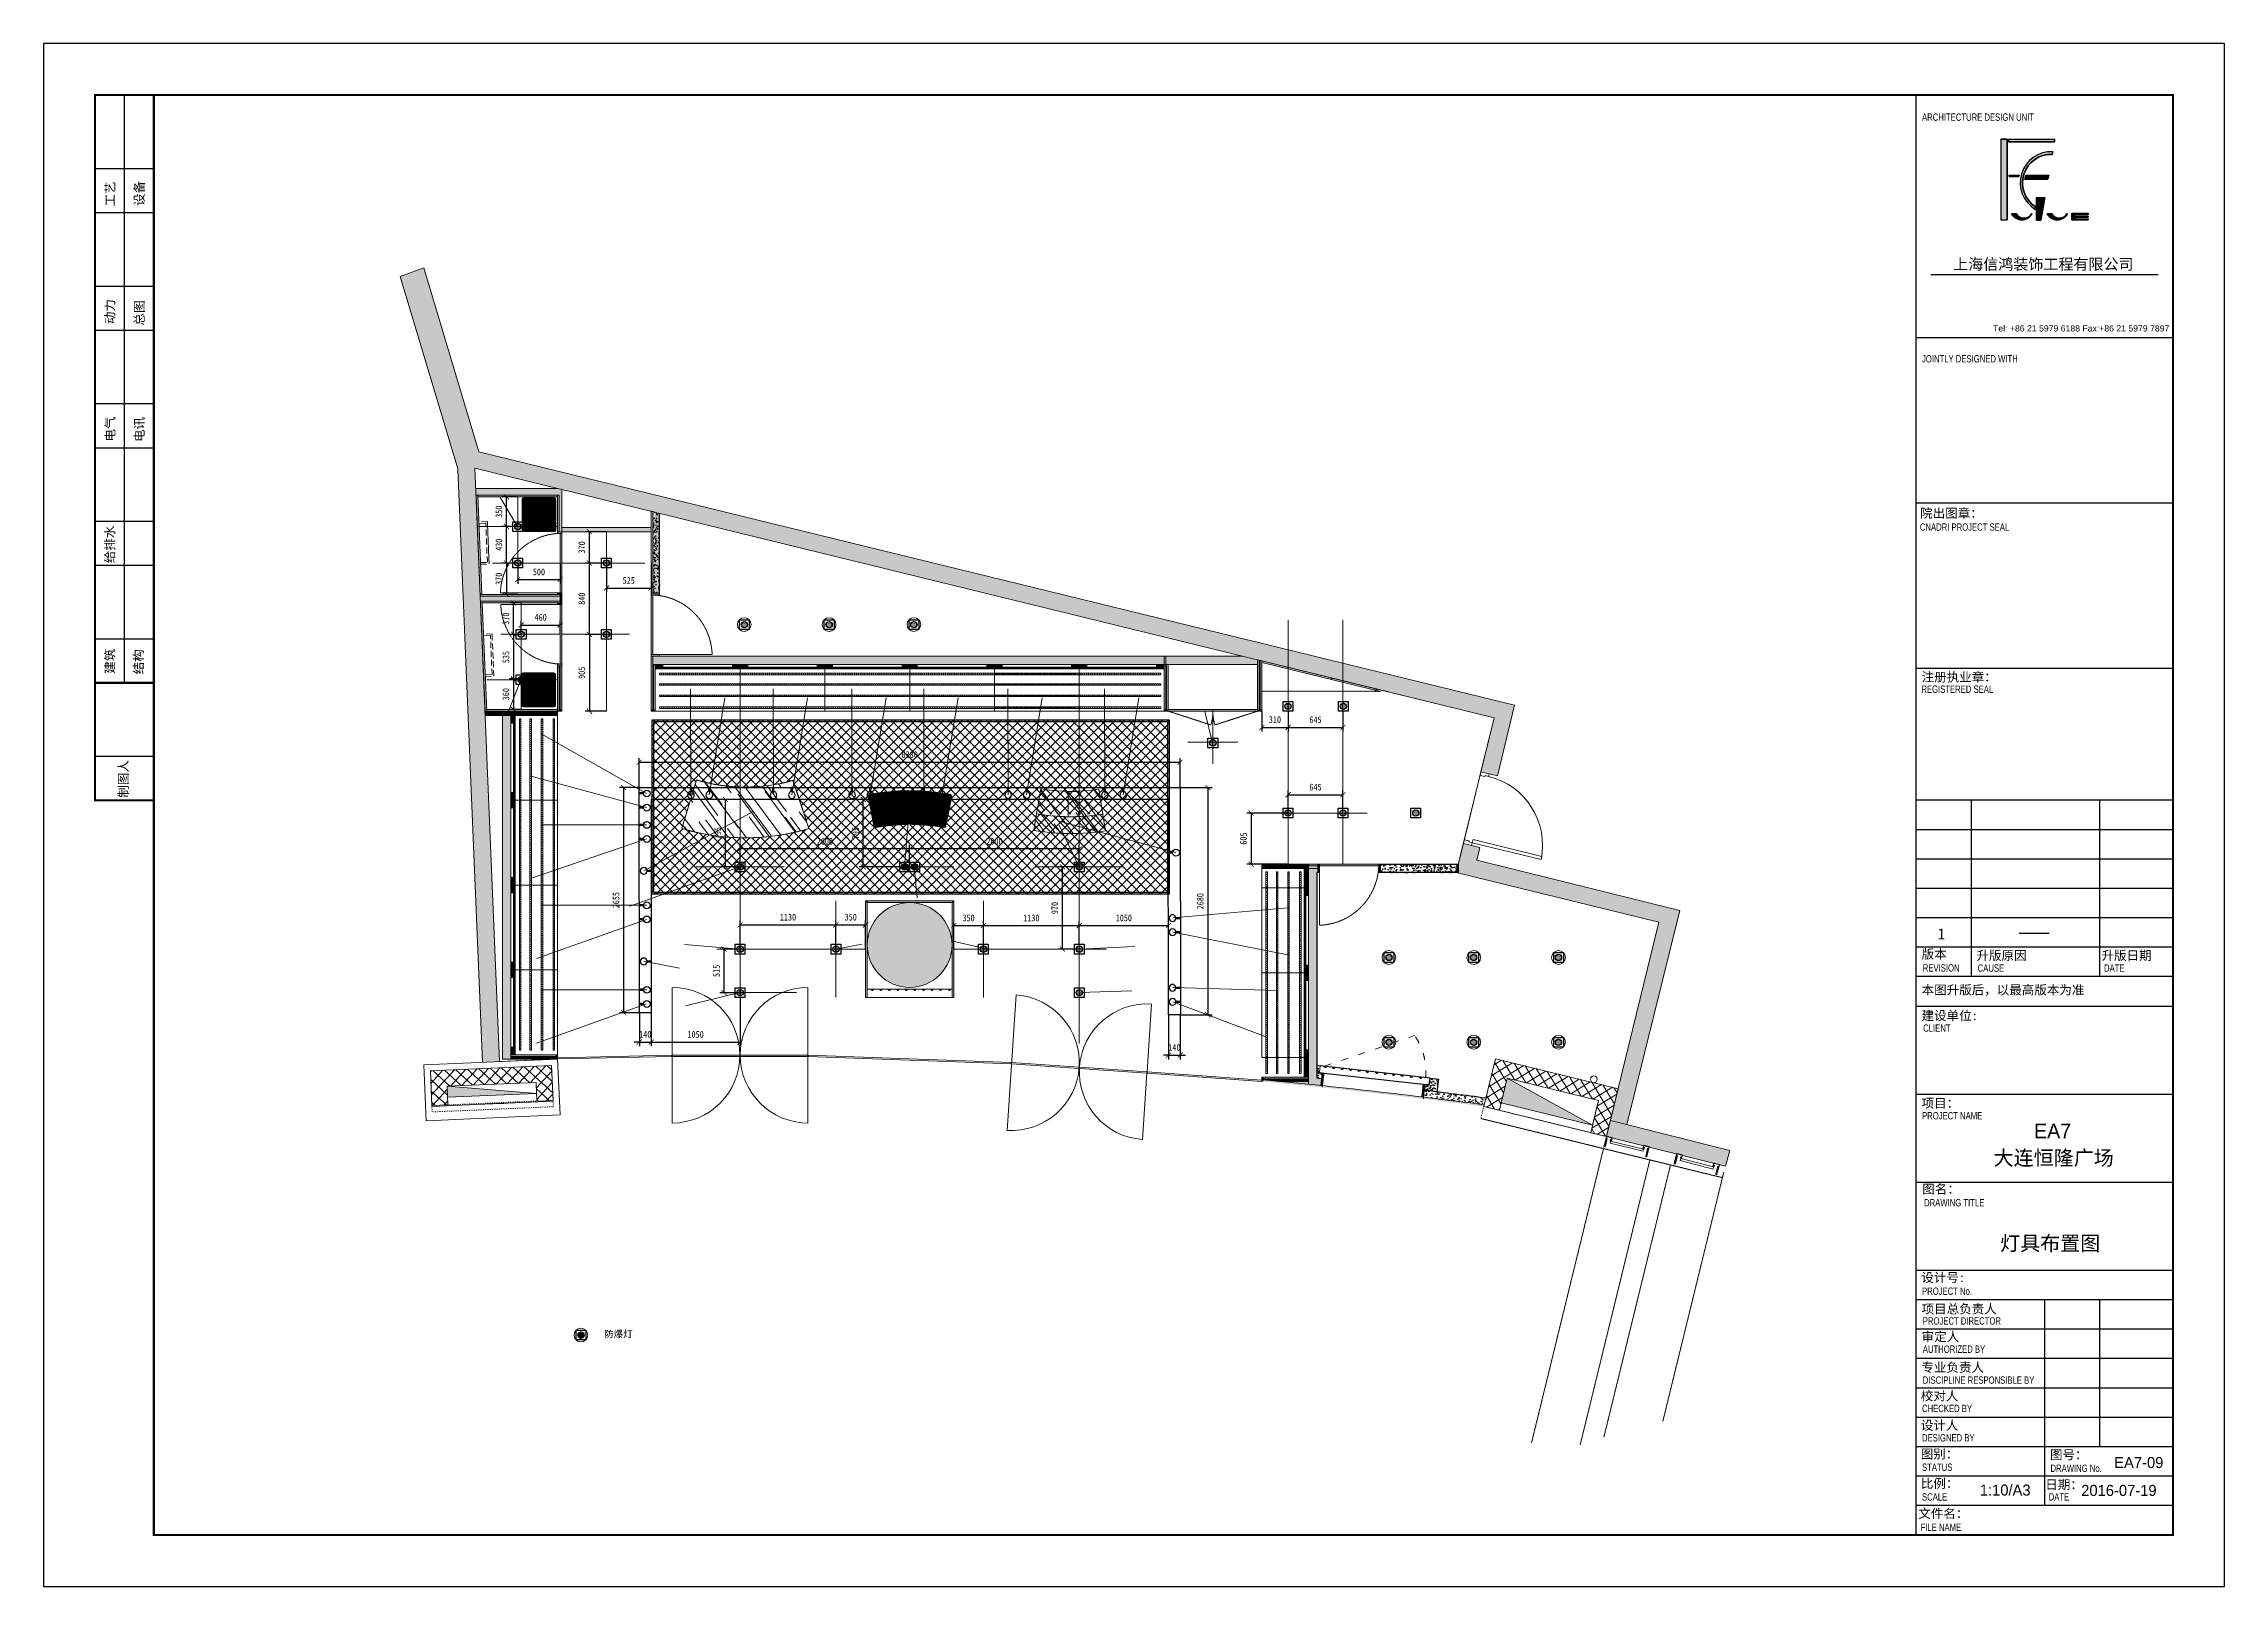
# Model space of a CAD drawing. Header units: millimetres. Extents: x 346472 to 732256, y -34068 to -15883.
# Drawn here: x 526503 to 552222, y -34068 to -15883 of the extents above; entities that cross this region are included whole.
import ezdxf

# ---------------------------------------------------------------- set-up
doc = ezdxf.new("R2010")
doc.units = ezdxf.units.MM
doc.header["$LTSCALE"] = 7
doc.header["$PDMODE"] = 3
for name, pattern in [('022587.3-C-STRM$0$HIDDEN', [114.300229, 76.200152, -38.100076]), ('AED-090-P-CRL2$0$ACAD_ISO03W100', [30, 12, -18]), ('AED-090-P-PL02-N$0$ACAD_ISO03W100', [30, 12, -18]), ('DASH', [0.35, 0.25, -0.1]), ('DASHED', [0.75, 0.5, -0.25]), ('HIDDEN', [0.375, 0.25, -0.125]), ('TRATTEGGIATA2', [9.525, 6.35, -3.175])]:
    doc.linetypes.add(name, pattern=pattern)
doc.layers.get('0').update_dxf_attribs({"lineweight": 0})
for name, color, linetype in [('1', 1, 'Continuous'), ('1_AVT', 1, 'Continuous'), ('1建筑平面', 7, 'Continuous'), ('AED-090-P-PL02-N$0$0_fsbracket', 1, 'Continuous'), ('AED-090-P-PL02-N$0$HoseReelBackground', 255, 'Continuous'), ('LD_light', 253, 'Continuous'), ('mdf panels', 7, 'Continuous'), ('WALL', 7, 'Continuous'), ('walls', 7, 'Continuous'), ('图框', 9, 'Continuous')]:
    doc.layers.add(name, color=color, linetype=linetype)
for name, color, linetype, lineweight in [('AED-090-P-CRL2$0$HoseReel', 1, 'Continuous', 13), ('AED-090-P-PL02-N$0$HoseReel', 1, 'Continuous', 13), ('black lacquared metal', 1, 'Continuous', 9), ('EA7 CEILING', 251, 'Continuous', 9), ('EA7 FLOOR', 253, 'Continuous', 5), ('EA7 furniture', 7, 'Continuous', 5), ('LD_pointing', 30, 'Continuous', 15), ('LIGHT BEAMS', 1, 'Continuous', 20), ('LIGHTING LAY OUT', 1, 'Continuous', 18), ('materials', 1, 'Continuous', 40), ('QUOTE', 251, 'Continuous', 5), ('tatami panel', 253, 'Continuous', 5), ('TESTI', 8, 'Continuous', 9)]:
    doc.layers.add(name, color=color, linetype=linetype, lineweight=lineweight)
doc.styles.add('ARIAL', font='Arial.ttf')
doc.styles.add('DIM_FONT', font='', dxfattribs={"width": 0.8})
doc.styles.add('FUGUE', font='Arial.ttf')
doc.styles.get("Standard").update_dxf_attribs({"font": 'STKaiti.ttf'})
doc.styles.add('图签-仿宋', font='')
doc.styles.add('图签-黑体', font='')
doc.styles.get('DIM_FONT').set_extended_font_data('SimHei')
doc.styles.get('图签-仿宋').set_extended_font_data('FangSong_GB2312')
doc.styles.get('图签-黑体').set_extended_font_data('SimHei')
doc.dimstyles.new('DIMN100', dxfattribs={"dimtxt": 80, "dimasz": 60, "dimexe": 50, "dimexo": 0, "dimgap": 50, "dimtad": 1, "dimdec": 0, "dimrnd": 5, "dimzin": 0, "dimdsep": 46, "dimtxsty": 'DIM_FONT', "dimblk": 'ARCHTICK', "dimcen": 1, "dimclrd": 256, "dimclre": 256, "dimclrt": 256, "dimadec": 0, "dimazin": 0, "dimtfac": 1, "dimtdec": 0, "dimtix": 1, "dimtmove": 2, "dimatfit": 3, "dimldrblk": '_DIMX', "dimfxl": 250, "dimtolj": 1, "dimtzin": 0, "dimarcsym": 0})
pattern_1 = [(45, (166957.65, -31112.052), (-4.49012806, 4.49012806), [])]
pattern_2 = [(50, (77221.36, -234.03), (91.092334, -7.969543), [9.525, -104.775]), (355, (77221.36, -234.03), (-17.62171, 95.528423), [7.62, -83.820292]), (100.451445, (77228.95, -234.7), (73.470624, 87.558876), [8.095004, -89.045122]), (46.1842, (77221.36, -208.63), (135.53952, -21.021164), [14.2875, -157.1625]), (96.635558, (77232.66, -210.38), (118.702067, 123.713062), [12.14251, -133.567804]), (351.18415, (77221.36, -208.63), (118.702067, 123.713062), [11.429984, -125.729866]), (21, (77234.06, -214.98), (75.807196, -51.132599), [9.525, -104.775]), (326, (77234.06, -214.98), (30.901014, 92.093983), [7.62, -83.82]), (71.451445, (77240.38, -219.24), (106.70821, 40.961384), [8.095004, -89.044969]), (37.5, (77221.36, -234.032), (1.5443016, 42.2775194), [0, -82.804, 0, -85.09, 0, -84.1375]), (7.5, (77221.36, -234.032), (33.4098313, 50.0902874), [0, -48.514, 0, -80.899, 0, -32.0675]), (327.5, (77193.04, -234.032), (67.7952976, -2.864372), [0, -31.75, 0, -99.06, 0, -131.445]), (317.5, (77180.34, -234.03), (74.064591, 12.7132455), [0, -41.275, 0, -65.786, 0, -93.345])]

msp = doc.modelspace()

# ---------------------------------------------------------------- texts
at = {"layer": 'TESTI', "insert": (533113.5, -31053.8, 0.3), "char_height": 80, "attachment_point": 1}
msp.add_mtext_dynamic_manual_height_columns('{\\fSimSun|b0|i0|c134|p2;防爆灯}', width=4467.949, gutter_width=12.5, heights=[0], dxfattribs=at)
at = {"layer": '图框', "color": 251, "style": 'ARIAL', "width": 0.75}
for s, height, p in [('ARCHITECTURE DESIGN UNIT', 86.596, (548656.4, -16792.6)), ('JOINTLY DESIGNED WITH', 86.596, (548656.4, -19641.1)), ('CNADRI PROJECT SEAL', 86.596, (548631.2, -21624.6)), ('REGISTERED SEAL', 86.596, (548648.7, -23535.7)), ('REVISION', 86.6, (548665.4, -26821.2)), ('CAUSE', 86.6, (549312.3, -26823.2)), ('DATE', 86.6, (550803, -26823.2)), ('CLIENT', 86.6, (548670.1, -27530.6)), ('PROJECT NAME', 86.596, (548656.4, -28563.8)), ('DRAWING TITLE', 86.596, (548680.7, -29589.5)), ('PROJECT No.', 86.596, (548656.4, -30632.1)), ('PROJECT DIRECTOR', 86.596, (548665.4, -30982.9)), ('AUTHORIZED BY', 86.596, (548665.4, -31315.4)), ('DISCIPLINE RESPONSIBLE BY', 86.596, (548665.4, -31680)), ('CHECKED BY', 86.6, (548656.4, -32013.9)), ('DESIGNED BY', 86.596, (548656.4, -32360.3)), ('STATUS', 86.6, (548656.4, -32706.7)), ('DRAWING No.', 86.596, (550171.5, -32719.6)), ('SCALE', 86.6, (548656.4, -33057)), ('DATE', 86.6, (550150.2, -33057)), ('FILE NAME', 86.6, (548639.1, -33414.4))]:
    msp.add_text(s, height=height, dxfattribs=at).set_placement(p)
at = {"layer": '图框', "color": 251, "style": '图签-黑体'}
for s, p in [('工艺', (527341.6, -17801.9)), ('设备', (527685.8, -17796.3)), ('动力', (527338, -19189.6)), ('总图', (527685.8, -19205.6)), ('电气', (527341.6, -20573)), ('电讯', (527685.8, -20579.3)), ('给排水', (527337.9, -22007.6)), ('建筑', (527338.3, -23309.4)), ('结构', (527677, -23317.4)), ('制图人', (527497.3, -24771.5))]:
    msp.add_text(s, height=108.25, rotation=90, dxfattribs=at).set_placement(p)
at = {"layer": '图框', "color": 251}
for s, height, style, p in [('院出图章：', 108.25, '图签-黑体', (548634.2, -21472.1)), ('注册执业章：', 108.25, '图签-黑体', (548651.8, -23402.5)), ('1', 129.9, '图签-仿宋', (548840, -26442.4)), ('版本', 108.25, '图签-黑体', (548651.7, -26668.8)), ('升版原因', 108.25, '图签-黑体', (549298.5, -26685)), ('升版日期', 108.25, '图签-黑体', (550773.2, -26685)), ('本图升版后，以最高版本为准', 108.245, '图签-黑体', (548651.7, -27091.4)), ('建设单位:', 108.25, '图签-黑体', (548650.7, -27394.6)), ('项目：', 108.25, '图签-黑体', (548650.7, -28426)), ('图名：', 108.25, '图签-黑体', (548659.4, -29438.7)), ('设计号:', 108.25, '图签-黑体', (548647.7, -30481.4)), ('项目总负责人', 108.25, '图签-黑体', (548651.7, -30851.9)), ('审定人', 108.25, '图签-黑体', (548651.7, -31178.7)), ('专业负责人', 108.25, '图签-黑体', (548649.5, -31540.3)), ('校对人', 108.25, '图签-黑体', (548641.9, -31876.9)), ('设计人', 108.25, '图签-黑体', (548641.9, -32223.3)), ('图别：', 108.25, '图签-黑体', (548641.9, -32561.2)), ('图号：', 108.25, '图签-黑体', (550165.2, -32570.5)), ('比例：', 108.25, '图签-黑体', (548642.6, -32908.4)), ('日期：', 108.25, '图签-黑体', (550110.3, -32922.3)), ('文件名：', 108.25, '图签-黑体', (548613.1, -33263.6))]:
    msp.add_text(s, height=height, dxfattribs=dict(at, style=style)).set_placement(p)
for s, height, p in [('EA7', 173.19, (549977.6, -28786.2)), ('大连恒隆广场', 173.19, (549500.3, -29103.8)), ('2016-07-19', 129.89, (550533.9, -33002.2))]:
    msp.add_text(s, height=height, dxfattribs=at).set_placement(p)
at = {"layer": '图框', "color": 251, "insert": (550087.4, -18490), "char_height": 129.895, "width": 3030.873, "attachment_point": 5, "line_spacing_factor": 0.66852, "style": 'FUGUE'}
msp.add_mtext('{\\fSimSun|b0|i0|c134|p2;上海信鸿装饰工程有限公司}', dxfattribs=at)
at = {"layer": '图框', "color": 251, "insert": (549494.2, -19277.1), "char_height": 132.56, "attachment_point": 7, "line_spacing_factor": 0.66852, "style": 'FUGUE'}
msp.add_mtext('{\\H0.55168x;\\C7;Tel: +86 21 5979 6188 Fax:+86 21 5979 7897}', dxfattribs=at)
at = {"layer": '图框', "color": 251}
for s, insert, char_height, width, attachment_point in [('\\pi151;{\\fSimSun|b0|i0|c134|p2;灯具布置图}', (549426.6, -29936.8), 173.193, 1602.577, 1), ('EA7-09', (550923, -32609.4), 129.89, 67.606, 4), ('1:10/A3', (549337.7, -32933.9), 129.89, 67.606, 4)]:
    msp.add_mtext(s, dxfattribs=dict(at, insert=insert, char_height=char_height, width=width, attachment_point=attachment_point))

# ---------------------------------------------------------------- blocks, each defined once
blk = doc.blocks.new('VIVO-M_F')
at = {"layer": 'LD_light', "color": 1}
for p, q in [((10141.1, -318.1), (10141.1, -312.1)), ((10141.1, -312.1), (10142.6, -312.1)), ((10142.6, -318.1), (10142.6, -312.1))]:
    blk.add_line(p, q, dxfattribs=at)
blk.add_circle((10141.8, -323.1), 5, dxfattribs=at)
blk = doc.blocks.new('Single Rec_1')
at = {"layer": 'LD_light'}
h = blk.add_hatch(dxfattribs=at)
h.set_pattern_fill('DOTS', color=1, scale=10, style=0)
h.set_pattern_definition([(0, (-51.6286, 0), (0.3125, 0.625), [0, -0.625])])
h.paths.add_polyline_path([(10111.9, -501.5, 1), (10103.7, -501.5, 1)])
at = {"layer": 'LD_light', "color": 1}
blk.add_lwpolyline([(10101.5, -495.2), (10114.2, -495.2), (10114.2, -507.9), (10101.5, -507.9)], close=True, dxfattribs=at)
blk.add_circle((10107.8, -501.5), 4.11, dxfattribs=at)
blk = doc.blocks.new('_ArchTick')
at = {"color": 0, "linetype": 'ByBlock', "const_width": 0.15}
blk.add_lwpolyline([(-0.5, -0.5), (0.5, 0.5)], dxfattribs=at)
blk = doc.blocks.new('*D150')
at = {"layer": 'Defpoints', "color": 0, "lineweight": 5, "transparency": 16777216}
for p in [(533527, -24652, 0), (533344, -27306), (533529, -27306, 0)]:
    blk.add_point(p, dxfattribs=at)
at = {"layer": 'QUOTE', "lineweight": -2, "transparency": 16777216}
for p, q in [((533527, -24652), (533294, -24652)), ((533344, -24652), (533344, -27306)), ((533529, -27306), (533294, -27306))]:
    blk.add_line(p, q, dxfattribs=at)
at = {"layer": 'QUOTE', "lineweight": -2, "transparency": 16777216, "xscale": 60, "yscale": 60, "zscale": 60}
for p, rotation in [((533344, -24652), 90), ((533344, -27306), 270)]:
    blk.add_blockref('_ArchTick', p, dxfattribs=dict(at, rotation=rotation))
at = {"layer": 'QUOTE', "lineweight": 5, "transparency": 16777216, "insert": (533254, -25979), "char_height": 80, "attachment_point": 5, "rotation": 90, "style": 'DIM_FONT'}
blk.add_mtext('\\A1;2655', dxfattribs=at)
blk = doc.blocks.new('_DIMX')
blk.add_line((-150, 0), (150, 0))
at = {"const_width": 50}
blk.add_lwpolyline([(-70, -70), (70, 70)], dxfattribs=at)
blk = doc.blocks.new('*D151')
at = {"layer": 'Defpoints', "color": 0, "lineweight": 5, "transparency": 16777216}
for p in [(539907, -24354), (533527, -24652), (539907, -24647, 0)]:
    blk.add_point(p, dxfattribs=at)
at = {"layer": 'QUOTE', "lineweight": -2, "transparency": 16777216}
for p, q in [((533527, -24652), (533527, -24304)), ((533527, -24354), (539907, -24354)), ((539907, -24647), (539907, -24304))]:
    blk.add_line(p, q, dxfattribs=at)
at = {"layer": 'QUOTE', "lineweight": -2, "transparency": 16777216, "xscale": 60, "yscale": 60, "zscale": 60, "rotation": 180}
blk.add_blockref('_ArchTick', (533527, -24354), dxfattribs=at)
at = {"layer": 'QUOTE', "lineweight": -2, "transparency": 16777216, "xscale": 60, "yscale": 60, "zscale": 60}
blk.add_blockref('_ArchTick', (539907, -24354), dxfattribs=at)
at = {"layer": 'QUOTE', "lineweight": 5, "transparency": 16777216, "insert": (536717, -24264), "char_height": 80, "attachment_point": 5, "style": 'DIM_FONT'}
blk.add_mtext('\\A1;6380', dxfattribs=at)
blk = doc.blocks.new('*D152')
at = {"layer": 'Defpoints', "color": 0, "lineweight": 5, "transparency": 16777216}
for p in [(539907, -24652, 0), (539909, -27331, 0), (540234, -27331)]:
    blk.add_point(p, dxfattribs=at)
at = {"layer": 'QUOTE', "lineweight": -2, "transparency": 16777216}
for p, q in [((539907, -24652), (540284, -24652)), ((540234, -24652), (540234, -27331)), ((539909, -27331), (540284, -27331))]:
    blk.add_line(p, q, dxfattribs=at)
at = {"layer": 'QUOTE', "lineweight": -2, "transparency": 16777216, "xscale": 60, "yscale": 60, "zscale": 60}
for p, rotation in [((540234, -24652), 90), ((540234, -27331), 270)]:
    blk.add_blockref('_ArchTick', p, dxfattribs=dict(at, rotation=rotation))
at = {"layer": 'QUOTE', "lineweight": 5, "transparency": 16777216, "insert": (540143, -25992), "char_height": 80, "attachment_point": 5, "rotation": 90, "style": 'DIM_FONT'}
blk.add_mtext('\\A1;2680', dxfattribs=at)
blk = doc.blocks.new('*D153')
at = {"layer": 'Defpoints', "color": 0, "lineweight": 5, "transparency": 16777216}
for p in [(539769, -27331, 0), (539909, -27331), (539909, -27806)]:
    blk.add_point(p, dxfattribs=at)
at = {"layer": 'QUOTE', "lineweight": -2, "transparency": 16777216}
for p, q in [((539769, -27331), (539769, -27856)), ((539909, -27331), (539909, -27856)), ((539769, -27806), (539709, -27806)), ((539769, -27806), (539909, -27806)), ((539909, -27806), (539969, -27806))]:
    blk.add_line(p, q, dxfattribs=at)
at = {"layer": 'QUOTE', "lineweight": -2, "transparency": 16777216, "xscale": 60, "yscale": 60, "zscale": 60}
blk.add_blockref('_ArchTick', (539769, -27806), dxfattribs=at)
at = {"layer": 'QUOTE', "lineweight": -2, "transparency": 16777216, "xscale": 60, "yscale": 60, "zscale": 60, "rotation": 180}
blk.add_blockref('_ArchTick', (539909, -27806), dxfattribs=at)
at = {"layer": 'QUOTE', "lineweight": 5, "transparency": 16777216, "insert": (539839, -27716), "char_height": 80, "attachment_point": 5, "style": 'DIM_FONT'}
blk.add_mtext('\\A1;140', dxfattribs=at)
blk = doc.blocks.new('*D154')
at = {"layer": 'Defpoints', "color": 0, "lineweight": 5, "transparency": 16777216}
for p in [(533529, -27306), (533669, -27306, 0), (533669, -27652)]:
    blk.add_point(p, dxfattribs=at)
at = {"layer": 'QUOTE', "lineweight": -2, "transparency": 16777216}
for p, q in [((533529, -27306), (533529, -27702)), ((533669, -27306), (533669, -27702)), ((533529, -27652), (533469, -27652)), ((533529, -27652), (533669, -27652)), ((533669, -27652), (533729, -27652))]:
    blk.add_line(p, q, dxfattribs=at)
at = {"layer": 'QUOTE', "lineweight": -2, "transparency": 16777216, "xscale": 60, "yscale": 60, "zscale": 60}
blk.add_blockref('_ArchTick', (533529, -27652), dxfattribs=at)
at = {"layer": 'QUOTE', "lineweight": -2, "transparency": 16777216, "xscale": 60, "yscale": 60, "zscale": 60, "rotation": 180}
blk.add_blockref('_ArchTick', (533669, -27652), dxfattribs=at)
at = {"layer": 'QUOTE', "lineweight": 5, "transparency": 16777216, "insert": (533599, -27562), "char_height": 80, "attachment_point": 5, "style": 'DIM_FONT'}
blk.add_mtext('\\A1;140', dxfattribs=at)
blk = doc.blocks.new('*D155')
at = {"layer": 'Defpoints', "color": 0, "lineweight": 5, "transparency": 16777216}
for p in [(534528, -26556), (534714, -26556), (534710, -27070)]:
    blk.add_point(p, dxfattribs=at)
at = {"layer": 'QUOTE', "lineweight": -2, "transparency": 16777216}
for p, q in [((534714, -26556), (534478, -26556)), ((534528, -27070), (534528, -26556)), ((534710, -27070), (534478, -27070))]:
    blk.add_line(p, q, dxfattribs=at)
at = {"layer": 'QUOTE', "lineweight": -2, "transparency": 16777216, "xscale": 60, "yscale": 60, "zscale": 60}
for p, rotation in [((534528, -26556), 90), ((534528, -27070), 270)]:
    blk.add_blockref('_ArchTick', p, dxfattribs=dict(at, rotation=rotation))
at = {"layer": 'QUOTE', "lineweight": 5, "transparency": 16777216, "insert": (534438, -26813), "char_height": 80, "attachment_point": 5, "rotation": 90, "style": 'DIM_FONT'}
blk.add_mtext('\\A1;515', dxfattribs=at)
blk = doc.blocks.new('*D156')
at = {"layer": '1', "lineweight": -2, "transparency": 16777216}
for p, q in [((534717, -27127), (534717, -27702)), ((533669, -27306), (533669, -27702)), ((533669, -27652), (534717, -27652))]:
    blk.add_line(p, q, dxfattribs=at)
at = {"layer": 'Defpoints', "color": 0, "lineweight": 5, "transparency": 16777216}
for p in [(534717, -27127), (533669, -27306), (534717, -27652)]:
    blk.add_point(p, dxfattribs=at)
at = {"layer": '1', "lineweight": -2, "transparency": 16777216, "xscale": 60, "yscale": 60, "zscale": 60, "rotation": 180}
blk.add_blockref('_ArchTick', (533669, -27652), dxfattribs=at)
at = {"layer": '1', "lineweight": -2, "transparency": 16777216, "xscale": 60, "yscale": 60, "zscale": 60}
blk.add_blockref('_ArchTick', (534717, -27652), dxfattribs=at)
at = {"layer": '1', "lineweight": 5, "transparency": 16777216, "insert": (534193, -27562), "char_height": 80, "attachment_point": 5, "style": 'DIM_FONT'}
blk.add_mtext('\\A1;1050', dxfattribs=at)
blk = doc.blocks.new('*D157')
at = {"layer": 'Defpoints', "color": 0, "lineweight": 5, "transparency": 16777216}
for p in [(535847, -26271), (534717, -26557), (535847, -26557)]:
    blk.add_point(p, dxfattribs=at)
at = {"layer": 'QUOTE', "lineweight": -2, "transparency": 16777216}
for p, q in [((534717, -26557), (534717, -26221)), ((535847, -26557), (535847, -26221)), ((534717, -26271), (535847, -26271))]:
    blk.add_line(p, q, dxfattribs=at)
at = {"layer": 'QUOTE', "lineweight": -2, "transparency": 16777216, "xscale": 60, "yscale": 60, "zscale": 60, "rotation": 180}
blk.add_blockref('_ArchTick', (534717, -26271), dxfattribs=at)
at = {"layer": 'QUOTE', "lineweight": -2, "transparency": 16777216, "xscale": 60, "yscale": 60, "zscale": 60}
blk.add_blockref('_ArchTick', (535847, -26271), dxfattribs=at)
at = {"layer": 'QUOTE', "lineweight": 5, "transparency": 16777216, "insert": (535282, -26180), "char_height": 80, "attachment_point": 5, "style": 'DIM_FONT'}
blk.add_mtext('\\A1;1130', dxfattribs=at)
blk = doc.blocks.new('*D158')
at = {"layer": 'Defpoints', "color": 0, "lineweight": 5, "transparency": 16777216}
for p in [(536197, -26271), (535847, -26556), (536197, -26557)]:
    blk.add_point(p, dxfattribs=at)
at = {"layer": 'QUOTE', "lineweight": -2, "transparency": 16777216}
for p, q in [((535847, -26556), (535847, -26221)), ((536197, -26557), (536197, -26221)), ((535847, -26271), (536197, -26271))]:
    blk.add_line(p, q, dxfattribs=at)
at = {"layer": 'QUOTE', "lineweight": -2, "transparency": 16777216, "xscale": 60, "yscale": 60, "zscale": 60, "rotation": 180}
blk.add_blockref('_ArchTick', (535847, -26271), dxfattribs=at)
at = {"layer": 'QUOTE', "lineweight": -2, "transparency": 16777216, "xscale": 60, "yscale": 60, "zscale": 60}
blk.add_blockref('_ArchTick', (536197, -26271), dxfattribs=at)
at = {"layer": 'QUOTE', "lineweight": 5, "transparency": 16777216, "insert": (536022, -26180), "char_height": 80, "attachment_point": 5, "style": 'DIM_FONT'}
blk.add_mtext('\\A1;350', dxfattribs=at)
blk = doc.blocks.new('*D159')
at = {"layer": 'Defpoints', "color": 0, "lineweight": 5, "transparency": 16777216}
for p in [(537587, -26279), (537237, -26557), (537587, -26557)]:
    blk.add_point(p, dxfattribs=at)
at = {"layer": 'QUOTE', "lineweight": -2, "transparency": 16777216}
for p, q in [((537237, -26557), (537237, -26229)), ((537587, -26557), (537587, -26229)), ((537237, -26279), (537587, -26279))]:
    blk.add_line(p, q, dxfattribs=at)
at = {"layer": 'QUOTE', "lineweight": -2, "transparency": 16777216, "xscale": 60, "yscale": 60, "zscale": 60, "rotation": 180}
blk.add_blockref('_ArchTick', (537237, -26279), dxfattribs=at)
at = {"layer": 'QUOTE', "lineweight": -2, "transparency": 16777216, "xscale": 60, "yscale": 60, "zscale": 60}
blk.add_blockref('_ArchTick', (537587, -26279), dxfattribs=at)
at = {"layer": 'QUOTE', "lineweight": 5, "transparency": 16777216, "insert": (537412, -26189), "char_height": 80, "attachment_point": 5, "style": 'DIM_FONT'}
blk.add_mtext('\\A1;350', dxfattribs=at)
blk = doc.blocks.new('*D160')
at = {"layer": 'Defpoints', "color": 0, "lineweight": 5, "transparency": 16777216}
for p in [(538717, -26279), (537587, -26500), (538717, -26500)]:
    blk.add_point(p, dxfattribs=at)
at = {"layer": 'QUOTE', "lineweight": -2, "transparency": 16777216}
for p, q in [((537587, -26500), (537587, -26229)), ((538717, -26500), (538717, -26229)), ((537587, -26279), (538717, -26279))]:
    blk.add_line(p, q, dxfattribs=at)
at = {"layer": 'QUOTE', "lineweight": -2, "transparency": 16777216, "xscale": 60, "yscale": 60, "zscale": 60, "rotation": 180}
blk.add_blockref('_ArchTick', (537587, -26279), dxfattribs=at)
at = {"layer": 'QUOTE', "lineweight": -2, "transparency": 16777216, "xscale": 60, "yscale": 60, "zscale": 60}
blk.add_blockref('_ArchTick', (538717, -26279), dxfattribs=at)
at = {"layer": 'QUOTE', "lineweight": 5, "transparency": 16777216, "insert": (538152, -26189), "char_height": 80, "attachment_point": 5, "style": 'DIM_FONT'}
blk.add_mtext('\\A1;1130', dxfattribs=at)
blk = doc.blocks.new('*D161')
at = {"layer": 'Defpoints', "color": 0, "lineweight": 5, "transparency": 16777216}
for p in [(539769, -26279), (538717, -26500), (539769, -26499, 0)]:
    blk.add_point(p, dxfattribs=at)
at = {"layer": 'QUOTE', "lineweight": -2, "transparency": 16777216}
for p, q in [((538717, -26500), (538717, -26229)), ((539769, -26499), (539769, -26229)), ((538717, -26279), (539769, -26279))]:
    blk.add_line(p, q, dxfattribs=at)
at = {"layer": 'QUOTE', "lineweight": -2, "transparency": 16777216, "xscale": 60, "yscale": 60, "zscale": 60, "rotation": 180}
blk.add_blockref('_ArchTick', (538717, -26279), dxfattribs=at)
at = {"layer": 'QUOTE', "lineweight": -2, "transparency": 16777216, "xscale": 60, "yscale": 60, "zscale": 60}
blk.add_blockref('_ArchTick', (539769, -26279), dxfattribs=at)
at = {"layer": 'QUOTE', "lineweight": 5, "transparency": 16777216, "insert": (539243, -26189), "char_height": 80, "attachment_point": 5, "style": 'DIM_FONT'}
blk.add_mtext('\\A1;1050', dxfattribs=at)
blk = doc.blocks.new('*D133')
at = {"layer": 'Defpoints', "color": 0, "lineweight": 5, "transparency": 16777216}
for p in [(538519, -25587), (538714, -25587), (538714, -26556)]:
    blk.add_point(p, dxfattribs=at)
at = {"layer": 'QUOTE', "lineweight": -2, "transparency": 16777216}
for p, q in [((538714, -25587), (538469, -25587)), ((538519, -26556), (538519, -25587)), ((538714, -26556), (538469, -26556))]:
    blk.add_line(p, q, dxfattribs=at)
at = {"layer": 'QUOTE', "lineweight": -2, "transparency": 16777216, "xscale": 60, "yscale": 60, "zscale": 60}
for p, rotation in [((538519, -25587), 90), ((538519, -26556), 270)]:
    blk.add_blockref('_ArchTick', p, dxfattribs=dict(at, rotation=rotation))
at = {"layer": 'QUOTE', "lineweight": 5, "transparency": 16777216, "insert": (538428, -26072), "char_height": 80, "attachment_point": 5, "rotation": 90, "style": 'DIM_FONT'}
blk.add_mtext('\\A1;970', dxfattribs=at)
blk = doc.blocks.new('*D134')
at = {"layer": 'Defpoints', "color": 0, "lineweight": 5, "transparency": 16777216}
for p in [(536717, -25376), (536717, -25587), (538717, -25587)]:
    blk.add_point(p, dxfattribs=at)
at = {"layer": 'QUOTE', "lineweight": -2, "transparency": 16777216}
for p, q in [((536717, -25587), (536717, -25326)), ((538717, -25376), (536717, -25376)), ((538717, -25587), (538717, -25326))]:
    blk.add_line(p, q, dxfattribs=at)
at = {"layer": 'QUOTE', "lineweight": -2, "transparency": 16777216, "xscale": 60, "yscale": 60, "zscale": 60, "rotation": 180}
blk.add_blockref('_ArchTick', (536717, -25376), dxfattribs=at)
at = {"layer": 'QUOTE', "lineweight": -2, "transparency": 16777216, "xscale": 60, "yscale": 60, "zscale": 60}
blk.add_blockref('_ArchTick', (538717, -25376), dxfattribs=at)
at = {"layer": 'QUOTE', "lineweight": 5, "transparency": 16777216, "insert": (537717, -25286), "char_height": 80, "attachment_point": 5, "style": 'DIM_FONT'}
blk.add_mtext('\\A1;2000', dxfattribs=at)
blk = doc.blocks.new('*D135')
at = {"layer": 'Defpoints', "color": 0, "lineweight": 5, "transparency": 16777216}
for p in [(534717, -25376), (534717, -25587), (536717, -25530)]:
    blk.add_point(p, dxfattribs=at)
at = {"layer": 'QUOTE', "lineweight": -2, "transparency": 16777216}
for p, q in [((534717, -25587), (534717, -25326)), ((536717, -25376), (534717, -25376)), ((536717, -25530), (536717, -25326))]:
    blk.add_line(p, q, dxfattribs=at)
at = {"layer": 'QUOTE', "lineweight": -2, "transparency": 16777216, "xscale": 60, "yscale": 60, "zscale": 60, "rotation": 180}
blk.add_blockref('_ArchTick', (534717, -25376), dxfattribs=at)
at = {"layer": 'QUOTE', "lineweight": -2, "transparency": 16777216, "xscale": 60, "yscale": 60, "zscale": 60}
blk.add_blockref('_ArchTick', (536717, -25376), dxfattribs=at)
at = {"layer": 'QUOTE', "lineweight": 5, "transparency": 16777216, "insert": (535717, -25286), "char_height": 80, "attachment_point": 5, "style": 'DIM_FONT'}
blk.add_mtext('\\A1;2000', dxfattribs=at)
blk = doc.blocks.new('*D136')
at = {"layer": 'Defpoints', "color": 0, "lineweight": 5, "transparency": 16777216}
for p in [(534544, -24792), (534717, -24792, 0), (534714, -25586)]:
    blk.add_point(p, dxfattribs=at)
at = {"layer": 'QUOTE', "lineweight": -2, "transparency": 16777216}
for p, q in [((534717, -24792), (534494, -24792)), ((534544, -25586), (534544, -24792)), ((534714, -25586), (534494, -25586))]:
    blk.add_line(p, q, dxfattribs=at)
at = {"layer": 'QUOTE', "lineweight": -2, "transparency": 16777216, "xscale": 60, "yscale": 60, "zscale": 60}
for p, rotation in [((534544, -24792), 90), ((534544, -25586), 270)]:
    blk.add_blockref('_ArchTick', p, dxfattribs=dict(at, rotation=rotation))
at = {"layer": 'QUOTE', "lineweight": 5, "transparency": 16777216, "insert": (534454, -25189), "char_height": 80, "attachment_point": 5, "rotation": 90, "style": 'DIM_FONT'}
blk.add_mtext('\\A1;795', dxfattribs=at)
blk = doc.blocks.new('*D137')
at = {"layer": 'Defpoints', "color": 0, "lineweight": 5, "transparency": 16777216}
for p in [(536170, -24792), (536592, -24792, 0), (536602, -25587)]:
    blk.add_point(p, dxfattribs=at)
at = {"layer": 'QUOTE', "lineweight": -2, "transparency": 16777216}
for p, q in [((536592, -24792), (536120, -24792)), ((536170, -25587), (536170, -24792)), ((536602, -25587), (536120, -25587))]:
    blk.add_line(p, q, dxfattribs=at)
at = {"layer": 'QUOTE', "lineweight": -2, "transparency": 16777216, "xscale": 60, "yscale": 60, "zscale": 60}
for p, rotation in [((536170, -24792), 90), ((536170, -25587), 270)]:
    blk.add_blockref('_ArchTick', p, dxfattribs=dict(at, rotation=rotation))
at = {"layer": 'QUOTE', "lineweight": 5, "transparency": 16777216, "insert": (536080, -25190), "char_height": 80, "attachment_point": 5, "rotation": 90, "style": 'DIM_FONT'}
blk.add_mtext('\\A1;795', dxfattribs=at)
blk = doc.blocks.new('*D138')
at = {"layer": 'Defpoints', "color": 0, "lineweight": 5, "transparency": 16777216}
for p in [(533141, -22846, -1), (532940, -23752), (533141, -23752, 1)]:
    blk.add_point(p, dxfattribs=at)
at = {"layer": 'QUOTE', "lineweight": -2, "transparency": 16777216}
for p, q in [((533141, -22846), (532890, -22846)), ((532940, -22846), (532940, -23752)), ((533141, -23752), (532890, -23752))]:
    blk.add_line(p, q, dxfattribs=at)
at = {"layer": 'QUOTE', "lineweight": -2, "transparency": 16777216, "xscale": 60, "yscale": 60, "zscale": 60}
for p, rotation in [((532940, -22846), 90), ((532940, -23752), 270)]:
    blk.add_blockref('_ArchTick', p, dxfattribs=dict(at, rotation=rotation))
at = {"layer": 'QUOTE', "lineweight": 5, "transparency": 16777216, "insert": (532850, -23299), "char_height": 80, "attachment_point": 5, "rotation": 90, "style": 'DIM_FONT'}
blk.add_mtext('\\A1;905', dxfattribs=at)
blk = doc.blocks.new('*D139')
at = {"layer": 'Defpoints', "color": 0, "lineweight": 5, "transparency": 16777216}
for p in [(532940, -22006), (533141, -22006, -1), (533141, -22846, -1)]:
    blk.add_point(p, dxfattribs=at)
at = {"layer": 'QUOTE', "lineweight": -2, "transparency": 16777216}
for p, q in [((533141, -22006), (532890, -22006)), ((532940, -22846), (532940, -22006)), ((533141, -22846), (532890, -22846))]:
    blk.add_line(p, q, dxfattribs=at)
at = {"layer": 'QUOTE', "lineweight": -2, "transparency": 16777216, "xscale": 60, "yscale": 60, "zscale": 60}
for p, rotation in [((532940, -22006), 90), ((532940, -22846), 270)]:
    blk.add_blockref('_ArchTick', p, dxfattribs=dict(at, rotation=rotation))
at = {"layer": 'QUOTE', "lineweight": 5, "transparency": 16777216, "insert": (532850, -22426), "char_height": 80, "attachment_point": 5, "rotation": 90, "style": 'DIM_FONT'}
blk.add_mtext('\\A1;840', dxfattribs=at)
blk = doc.blocks.new('*D140')
at = {"layer": 'Defpoints', "color": 0, "lineweight": 5, "transparency": 16777216}
for p in [(532940, -21636), (533141, -21636, -1), (533141, -22006)]:
    blk.add_point(p, dxfattribs=at)
at = {"layer": 'QUOTE', "lineweight": -2, "transparency": 16777216}
for p, q in [((533141, -21636), (532890, -21636)), ((532940, -22006), (532940, -21636)), ((533141, -22006), (532890, -22006))]:
    blk.add_line(p, q, dxfattribs=at)
at = {"layer": 'QUOTE', "lineweight": -2, "transparency": 16777216, "xscale": 60, "yscale": 60, "zscale": 60}
for p, rotation in [((532940, -21636), 90), ((532940, -22006), 270)]:
    blk.add_blockref('_ArchTick', p, dxfattribs=dict(at, rotation=rotation))
at = {"layer": 'QUOTE', "lineweight": 5, "transparency": 16777216, "insert": (532850, -21821), "char_height": 80, "attachment_point": 5, "rotation": 90, "style": 'DIM_FONT'}
blk.add_mtext('\\A1;370', dxfattribs=at)
blk = doc.blocks.new('*D141')
at = {"layer": 'Defpoints', "color": 0, "lineweight": 5, "transparency": 16777216}
for p in [(532095, -22006, -1), (531962, -22376), (532095, -22376, -1)]:
    blk.add_point(p, dxfattribs=at)
at = {"layer": 'QUOTE', "lineweight": -2, "transparency": 16777216}
for p, q in [((532095, -22006), (531912, -22006)), ((531962, -22006), (531962, -22376)), ((532095, -22376), (531912, -22376))]:
    blk.add_line(p, q, dxfattribs=at)
at = {"layer": 'QUOTE', "lineweight": -2, "transparency": 16777216, "xscale": 60, "yscale": 60, "zscale": 60}
for p, rotation in [((531962, -22006), 90), ((531962, -22376), 270)]:
    blk.add_blockref('_ArchTick', p, dxfattribs=dict(at, rotation=rotation))
at = {"layer": 'QUOTE', "lineweight": 5, "transparency": 16777216, "insert": (531872, -22191), "char_height": 80, "attachment_point": 5, "rotation": 90, "style": 'DIM_FONT'}
blk.add_mtext('\\A1;370', dxfattribs=at)
blk = doc.blocks.new('*D142')
at = {"layer": 'Defpoints', "color": 0, "lineweight": 5, "transparency": 16777216}
for p in [(531962, -21575), (532092, -21575, -1), (532095, -22006)]:
    blk.add_point(p, dxfattribs=at)
at = {"layer": 'QUOTE', "lineweight": -2, "transparency": 16777216}
for p, q in [((532092, -21575), (531912, -21575)), ((531962, -22006), (531962, -21575)), ((532095, -22006), (531912, -22006))]:
    blk.add_line(p, q, dxfattribs=at)
at = {"layer": 'QUOTE', "lineweight": -2, "transparency": 16777216, "xscale": 60, "yscale": 60, "zscale": 60}
for p, rotation in [((531962, -21575), 90), ((531962, -22006), 270)]:
    blk.add_blockref('_ArchTick', p, dxfattribs=dict(at, rotation=rotation))
at = {"layer": 'QUOTE', "lineweight": 5, "transparency": 16777216, "insert": (531872, -21790), "char_height": 80, "attachment_point": 5, "rotation": 90, "style": 'DIM_FONT'}
blk.add_mtext('\\A1;430', dxfattribs=at)
blk = doc.blocks.new('*D143')
at = {"layer": 'Defpoints', "color": 0, "lineweight": 5, "transparency": 16777216}
for p in [(531962, -21226), (532095, -21226, -1), (532092, -21575)]:
    blk.add_point(p, dxfattribs=at)
at = {"layer": 'QUOTE', "lineweight": -2, "transparency": 16777216}
for p, q in [((532095, -21226), (531912, -21226)), ((531962, -21575), (531962, -21226)), ((532092, -21575), (531912, -21575))]:
    blk.add_line(p, q, dxfattribs=at)
at = {"layer": 'QUOTE', "lineweight": -2, "transparency": 16777216, "xscale": 60, "yscale": 60, "zscale": 60}
for p, rotation in [((531962, -21226), 90), ((531962, -21575), 270)]:
    blk.add_blockref('_ArchTick', p, dxfattribs=dict(at, rotation=rotation))
at = {"layer": 'QUOTE', "lineweight": 5, "transparency": 16777216, "insert": (531872, -21400), "char_height": 80, "attachment_point": 5, "rotation": 90, "style": 'DIM_FONT'}
blk.add_mtext('\\A1;350', dxfattribs=at)
blk = doc.blocks.new('*D144')
at = {"layer": 'Defpoints', "color": 0, "lineweight": 5, "transparency": 16777216}
for p in [(532095, -22006), (532595, -22006, -1), (532595, -22200)]:
    blk.add_point(p, dxfattribs=at)
at = {"layer": 'QUOTE', "lineweight": -2, "transparency": 16777216}
for p, q in [((532095, -22006), (532095, -22250)), ((532595, -22006), (532595, -22250)), ((532095, -22200), (532595, -22200))]:
    blk.add_line(p, q, dxfattribs=at)
at = {"layer": 'QUOTE', "lineweight": -2, "transparency": 16777216, "xscale": 60, "yscale": 60, "zscale": 60, "rotation": 180}
blk.add_blockref('_ArchTick', (532095, -22200), dxfattribs=at)
at = {"layer": 'QUOTE', "lineweight": -2, "transparency": 16777216, "xscale": 60, "yscale": 60, "zscale": 60}
blk.add_blockref('_ArchTick', (532595, -22200), dxfattribs=at)
at = {"layer": 'QUOTE', "lineweight": 5, "transparency": 16777216, "insert": (532345, -22110), "char_height": 80, "attachment_point": 5, "style": 'DIM_FONT'}
blk.add_mtext('\\A1;500', dxfattribs=at)
blk = doc.blocks.new('*D145')
at = {"layer": 'Defpoints', "color": 0, "lineweight": 5, "transparency": 16777216}
for p in [(532135, -22846, -1), (532595, -22736), (532595, -22846, -1)]:
    blk.add_point(p, dxfattribs=at)
at = {"layer": 'QUOTE', "lineweight": -2, "transparency": 16777216}
for p, q in [((532135, -22846), (532135, -22686)), ((532135, -22736), (532595, -22736)), ((532595, -22846), (532595, -22686))]:
    blk.add_line(p, q, dxfattribs=at)
at = {"layer": 'QUOTE', "lineweight": -2, "transparency": 16777216, "xscale": 60, "yscale": 60, "zscale": 60, "rotation": 180}
blk.add_blockref('_ArchTick', (532135, -22736), dxfattribs=at)
at = {"layer": 'QUOTE', "lineweight": -2, "transparency": 16777216, "xscale": 60, "yscale": 60, "zscale": 60}
blk.add_blockref('_ArchTick', (532595, -22736), dxfattribs=at)
at = {"layer": 'QUOTE', "lineweight": 5, "transparency": 16777216, "insert": (532365, -22645), "char_height": 80, "attachment_point": 5, "style": 'DIM_FONT'}
blk.add_mtext('\\A1;460', dxfattribs=at)
blk = doc.blocks.new('*D146')
at = {"layer": 'Defpoints', "color": 0, "lineweight": 5, "transparency": 16777216}
for p in [(532046, -22476), (532135, -22476, -1), (532135, -22846)]:
    blk.add_point(p, dxfattribs=at)
at = {"layer": 'QUOTE', "lineweight": -2, "transparency": 16777216}
for p, q in [((532135, -22476), (531996, -22476)), ((532046, -22846), (532046, -22476)), ((532135, -22846), (531996, -22846))]:
    blk.add_line(p, q, dxfattribs=at)
at = {"layer": 'QUOTE', "lineweight": -2, "transparency": 16777216, "xscale": 60, "yscale": 60, "zscale": 60}
for p, rotation in [((532046, -22476), 90), ((532046, -22846), 270)]:
    blk.add_blockref('_ArchTick', p, dxfattribs=dict(at, rotation=rotation))
at = {"layer": 'QUOTE', "lineweight": 5, "transparency": 16777216, "insert": (531955, -22661), "char_height": 80, "attachment_point": 5, "rotation": 90, "style": 'DIM_FONT'}
blk.add_mtext('\\A1;370', dxfattribs=at)
blk = doc.blocks.new('*D147')
at = {"layer": 'Defpoints', "color": 0, "lineweight": 5, "transparency": 16777216}
for p in [(532135, -22846), (532046, -23381), (532131, -23381, 0)]:
    blk.add_point(p, dxfattribs=at)
at = {"layer": 'QUOTE', "lineweight": -2, "transparency": 16777216}
for p, q in [((532135, -22846), (531996, -22846)), ((532046, -22846), (532046, -23381)), ((532131, -23381), (531996, -23381))]:
    blk.add_line(p, q, dxfattribs=at)
at = {"layer": 'QUOTE', "lineweight": -2, "transparency": 16777216, "xscale": 60, "yscale": 60, "zscale": 60}
for p, rotation in [((532046, -22846), 90), ((532046, -23381), 270)]:
    blk.add_blockref('_ArchTick', p, dxfattribs=dict(at, rotation=rotation))
at = {"layer": 'QUOTE', "lineweight": 5, "transparency": 16777216, "insert": (531956, -23114), "char_height": 80, "attachment_point": 5, "rotation": 90, "style": 'DIM_FONT'}
blk.add_mtext('\\A1;535', dxfattribs=at)
blk = doc.blocks.new('*D148')
at = {"layer": 'Defpoints', "color": 0, "lineweight": 5, "transparency": 16777216}
for p in [(532141, -23371, 1), (532046, -23731), (532134, -23731, 1)]:
    blk.add_point(p, dxfattribs=at)
at = {"layer": 'QUOTE', "lineweight": -2, "transparency": 16777216}
for p, q in [((532141, -23371), (531996, -23371)), ((532046, -23371), (532046, -23731)), ((532134, -23731), (531996, -23731))]:
    blk.add_line(p, q, dxfattribs=at)
at = {"layer": 'QUOTE', "lineweight": -2, "transparency": 16777216, "xscale": 60, "yscale": 60, "zscale": 60}
for p, rotation in [((532046, -23371), 90), ((532046, -23731), 270)]:
    blk.add_blockref('_ArchTick', p, dxfattribs=dict(at, rotation=rotation))
at = {"layer": 'QUOTE', "lineweight": 5, "transparency": 16777216, "insert": (531955, -23551), "char_height": 80, "attachment_point": 5, "rotation": 90, "style": 'DIM_FONT'}
blk.add_mtext('\\A1;360', dxfattribs=at)
blk = doc.blocks.new('*D149')
at = {"layer": 'Defpoints', "color": 0, "lineweight": 5, "transparency": 16777216}
for p in [(533141, -22006), (533667, -22006), (533667, -22300)]:
    blk.add_point(p, dxfattribs=at)
at = {"layer": 'QUOTE', "lineweight": -2, "transparency": 16777216}
for p, q in [((533141, -22006), (533141, -22350)), ((533667, -22006), (533667, -22350)), ((533141, -22300), (533667, -22300))]:
    blk.add_line(p, q, dxfattribs=at)
at = {"layer": 'QUOTE', "lineweight": -2, "transparency": 16777216, "xscale": 60, "yscale": 60, "zscale": 60, "rotation": 180}
blk.add_blockref('_ArchTick', (533141, -22300), dxfattribs=at)
at = {"layer": 'QUOTE', "lineweight": -2, "transparency": 16777216, "xscale": 60, "yscale": 60, "zscale": 60}
blk.add_blockref('_ArchTick', (533667, -22300), dxfattribs=at)
at = {"layer": 'QUOTE', "lineweight": 5, "transparency": 16777216, "insert": (533404, -22210), "char_height": 80, "attachment_point": 5, "style": 'DIM_FONT'}
blk.add_mtext('\\A1;525', dxfattribs=at)
blk = doc.blocks.new('*D129')
at = {"layer": 'Defpoints', "color": 0, "lineweight": 5, "transparency": 16777216}
for p in [(541180, -24953), (540744, -25555), (541170, -25555)]:
    blk.add_point(p, dxfattribs=at)
at = {"layer": 'QUOTE', "lineweight": -2, "transparency": 16777216}
for p, q in [((541180, -24953), (540694, -24953)), ((540744, -24953), (540744, -25555)), ((541170, -25555), (540694, -25555))]:
    blk.add_line(p, q, dxfattribs=at)
at = {"layer": 'QUOTE', "lineweight": -2, "transparency": 16777216, "xscale": 60, "yscale": 60, "zscale": 60}
for p, rotation in [((540744, -24953), 90), ((540744, -25555), 270)]:
    blk.add_blockref('_ArchTick', p, dxfattribs=dict(at, rotation=rotation))
at = {"layer": 'QUOTE', "lineweight": 5, "transparency": 16777216, "insert": (540654, -25254), "char_height": 80, "attachment_point": 5, "rotation": 90, "style": 'DIM_FONT'}
blk.add_mtext('\\A1;605', dxfattribs=at)
blk = doc.blocks.new('*D130')
at = {"layer": 'Defpoints', "color": 0, "lineweight": 5, "transparency": 16777216}
for p in [(541827, -24737), (541180, -24953), (541827, -24953, 0)]:
    blk.add_point(p, dxfattribs=at)
at = {"layer": 'QUOTE', "lineweight": -2, "transparency": 16777216}
for p, q in [((541180, -24953), (541180, -24687)), ((541827, -24953), (541827, -24687)), ((541180, -24737), (541827, -24737))]:
    blk.add_line(p, q, dxfattribs=at)
at = {"layer": 'QUOTE', "lineweight": -2, "transparency": 16777216, "xscale": 60, "yscale": 60, "zscale": 60, "rotation": 180}
blk.add_blockref('_ArchTick', (541180, -24737), dxfattribs=at)
at = {"layer": 'QUOTE', "lineweight": -2, "transparency": 16777216, "xscale": 60, "yscale": 60, "zscale": 60}
blk.add_blockref('_ArchTick', (541827, -24737), dxfattribs=at)
at = {"layer": 'QUOTE', "lineweight": 5, "transparency": 16777216, "insert": (541503, -24647), "char_height": 80, "attachment_point": 5, "style": 'DIM_FONT'}
blk.add_mtext('\\A1;645', dxfattribs=at)
blk = doc.blocks.new('*D131')
at = {"layer": 'Defpoints', "color": 0, "lineweight": 5, "transparency": 16777216}
for p in [(540870, -23752, 1), (541180, -23752), (541180, -23943)]:
    blk.add_point(p, dxfattribs=at)
at = {"layer": 'QUOTE', "lineweight": -2, "transparency": 16777216}
for p, q in [((540870, -23752), (540870, -23993)), ((541180, -23752), (541180, -23993)), ((540870, -23943), (541180, -23943))]:
    blk.add_line(p, q, dxfattribs=at)
at = {"layer": 'QUOTE', "lineweight": -2, "transparency": 16777216, "xscale": 60, "yscale": 60, "zscale": 60, "rotation": 180}
blk.add_blockref('_ArchTick', (540870, -23943), dxfattribs=at)
at = {"layer": 'QUOTE', "lineweight": -2, "transparency": 16777216, "xscale": 60, "yscale": 60, "zscale": 60}
blk.add_blockref('_ArchTick', (541180, -23943), dxfattribs=at)
at = {"layer": 'QUOTE', "lineweight": 5, "transparency": 16777216, "insert": (541025, -23852), "char_height": 80, "attachment_point": 5, "style": 'DIM_FONT'}
blk.add_mtext('\\A1;310', dxfattribs=at)
blk = doc.blocks.new('*D132')
at = {"layer": 'Defpoints', "color": 0, "lineweight": 5, "transparency": 16777216}
for p in [(541180, -23752), (541827, -23752), (541827, -23943)]:
    blk.add_point(p, dxfattribs=at)
at = {"layer": 'QUOTE', "lineweight": -2, "transparency": 16777216}
for p, q in [((541180, -23752), (541180, -23993)), ((541827, -23752), (541827, -23993)), ((541180, -23943), (541827, -23943))]:
    blk.add_line(p, q, dxfattribs=at)
at = {"layer": 'QUOTE', "lineweight": -2, "transparency": 16777216, "xscale": 60, "yscale": 60, "zscale": 60, "rotation": 180}
blk.add_blockref('_ArchTick', (541180, -23943), dxfattribs=at)
at = {"layer": 'QUOTE', "lineweight": -2, "transparency": 16777216, "xscale": 60, "yscale": 60, "zscale": 60}
blk.add_blockref('_ArchTick', (541827, -23943), dxfattribs=at)
at = {"layer": 'QUOTE', "lineweight": 5, "transparency": 16777216, "insert": (541503, -23853), "char_height": 80, "attachment_point": 5, "style": 'DIM_FONT'}
blk.add_mtext('\\A1;645', dxfattribs=at)
blk = doc.blocks.new('12333')
at = {"layer": 'LD_light'}
h = blk.add_hatch(dxfattribs=at)
h.set_pattern_fill('DOTS', color=6, scale=90.551181, angle=-90, style=0)
h.set_pattern_definition([(270, (572990.7953, 65339.9095), (5.65944882, -2.8297244), [0, -5.65944882])])
h.paths.add_polyline_path([(568487, -26655, 1), (568412, -26655, 1)])
at = {"layer": 'LD_light', "color": 6, "elevation": -2}
blk.add_lwpolyline([(568507, -26598), (568507, -26713), (568392, -26713), (568392, -26598)], close=True, dxfattribs=at)
at = {"layer": 'LD_light', "color": 6}
blk.add_circle((568449, -26655, -2), 37.2, dxfattribs=at)
at = {"layer": 'QUOTE', "color": 6, "lineweight": 5}
blk.add_circle((568449, -26655, -2), 81.3, dxfattribs=at)

# ---------------------------------------------------------------- dimensions: what is measured, and where the dimension line sits
at = {"layer": '1', "color": 0, "lineweight": 5}
dim = msp.add_linear_dim(base=(534717.3, -27652.3), p1=(533669.3, -27306), p2=(534717.3, -27127.3), dimstyle='DIMN100', dxfattribs=at)
dim.commit()
dim.dimension.update_dxf_attribs({"geometry": '*D156', "text_midpoint": (534193.3, -27561.8)})
at = {"layer": 'QUOTE', "lineweight": 5}
for base, p1, p2, picture, middle in [((531962, -21225.9), (532092.1, -21574.8), (532094.9, -21225.9, -1), '*D143', (531871.5, -21400.3)), ((531962, -21574.8), (532094.9, -22005.9), (532092.1, -21574.8, -1), '*D142', (531871.5, -21790.3)), ((532940.3, -21635.9), (533141.1, -22005.9), (533141.1, -21635.9, -0.5), '*D140', (532849.8, -21820.9)), ((531962, -22375.9), (532094.9, -22005.9, -1), (532094.9, -22375.9, -1), '*D141', (531871.5, -22190.9)), ((532940.3, -22005.9), (533141.1, -22845.9, -1), (533141.1, -22005.9, -1), '*D139', (532849.8, -22425.9)), ((532045.7, -22475.9), (532135.1, -22845.9), (532135.4, -22475.9, -1), '*D146', (531955.2, -22660.9)), ((532045.6754, -23381.4181), (532135.0818, -22845.8807), (532131.3399, -23381.4181, 0.4495), '*D147', (531955.6754, -23113.6494)), ((532940.3, -23751.8), (533141.1, -22845.9, -1), (533141.1, -23751.8, 1), '*D138', (532849.8, -23298.9)), ((532045.6, -23731.4), (532140.7, -23371.3, 1), (532134.3, -23731.4, 1), '*D148', (531955.1, -23551.3)), ((533344, -27306), (533527.3, -24651.8, -0.2), (533529.3, -27306, -0.2), '*D150', (533254, -25978.9)), ((540233.7, -27331.2), (539907.1, -24651.8, -0.2), (539909.3, -27331.2, -0.2), '*D152', (540143.3, -25991.5)), ((534544, -24791.8), (534714.4, -25586.2), (534717.3, -24791.8, -0.2), '*D136', (534454, -25189)), ((536170.3302, -24791.8247), (536602.2528, -25587.2907), (536591.6021, -24791.8247, -0.2256), '*D137', (536080.3302, -25189.5577)), ((540744.1, -25555.3), (541179.7, -24952.7), (541169.5, -25555.3), '*D129', (540653.7, -25254)), ((538518.5, -25587.3), (538714.4, -26556.2), (538714.4, -25587.3), '*D133', (538428.1, -26071.7)), ((534527.7, -26556.2), (534709.9, -27069.8), (534714.4, -26556.2), '*D155', (534437.7, -26813))]:
    dim = msp.add_linear_dim(base=base, p1=p1, p2=p2, angle=90, dimstyle='DIMN100', dxfattribs=at)
    dim.commit()
    dim.dimension.update_dxf_attribs({"geometry": picture, "text_midpoint": middle})
for base, p1, p2, picture, middle in [((532595, -22200), (532094.9, -22005.9), (532595, -22005.9, -1), '*D144', (532344.9, -22109.6)), ((533667.3, -22300.2), (533141.1, -22005.9), (533667.3, -22005.9), '*D149', (533404.2, -22210.2)), ((532595, -22735.6), (532135.1, -22845.9, -1), (532595, -22845.9, -1), '*D145', (532365, -22645.1)), ((541179.7, -23942.8), (540869.5, -23751.8, 1), (541179.7, -23751.8), '*D131', (541024.6, -23852.4)), ((541826.6, -23942.8), (541179.7, -23751.8), (541826.6, -23751.8), '*D132', (541503.1, -23852.8)), ((539907.2, -24354.3), (533527.3, -24651.8), (539907.2, -24647, -0.2), '*D151', (536717.3, -24263.9)), ((541826.6, -24736.5), (541179.7, -24952.7), (541826.6, -24952.7, -0.1), '*D130', (541503.1, -24646.5)), ((534717.3, -25376.1), (536717.3, -25529.8), (534717.3, -25587.3), '*D135', (535717.3, -25285.7)), ((536717.3, -25376.1), (538717.3, -25587.3), (536717.3, -25587.3), '*D134', (537717.3, -25285.7)), ((535847.3, -26270.9), (534717.3, -26557.3), (535847.3, -26557.3), '*D157', (535282.3, -26180.5)), ((536197.3, -26270.9), (535847.3, -26555.7), (536197.3, -26557.3), '*D158', (536022.3, -26180.5)), ((537587.3, -26279.1), (537237.3, -26557.3), (537587.3, -26557.3), '*D159', (537412.3, -26188.7)), ((538717.3, -26279.1), (537587.3, -26499.8), (538717.3, -26499.8), '*D160', (538152.3, -26188.7)), ((539768.6, -26279.1), (538717.3, -26499.8), (539768.6, -26498.9, -0.2), '*D161', (539242.9, -26188.7)), ((533669.3, -27652.3), (533529.3, -27306), (533669.3, -27306, -0.2), '*D154', (533599.3, -27561.8)), ((539909.3, -27806.3), (539769.3, -27331.2, -0.2), (539909.3, -27331.2), '*D153', (539839.3, -27715.8))]:
    dim = msp.add_linear_dim(base=base, p1=p1, p2=p2, dimstyle='DIMN100', dxfattribs=at)
    dim.commit()
    dim.dimension.update_dxf_attribs({"geometry": picture, "text_midpoint": middle})

# ---------------------------------------------------------------- hatches: boundary and pattern name
at = {"lineweight": 5, "ltscale": 100}
h = msp.add_hatch(color=0, dxfattribs=at)
h.dxf.hatch_style = 1
h.paths.add_polyline_path([(534627.3, -23201.8), (534715.3, -23201.8), (534627.3, -23231.8)], flags=17)
h.paths.add_polyline_path([(534715.3, -23201.8), (534715.3, -23231.8), (534627.3, -23231.8)])
h.paths.add_polyline_path([(534637.3, -23231.8), (534715.3, -23231.8), (534715.3, -23251.8), (534637.3, -23251.8)])
h.paths.add_polyline_path([(533719.3, -23231.8), (534627.3, -23231.8), (534627.3, -23251.8), (533719.3, -23251.8)])
h.paths.add_polyline_path([(533719.3, -23201.8), (533807.3, -23201.8), (533807.3, -23231.8)], flags=17)
h.paths.add_polyline_path([(533719.3, -23201.8), (533807.3, -23231.8), (533719.3, -23231.8)])
h = msp.add_hatch(color=0, dxfattribs=at)
h.dxf.hatch_style = 1
h.paths.add_polyline_path([(535627.3, -23201.8), (535715.3, -23201.8), (535627.3, -23231.8)], flags=17)
h.paths.add_polyline_path([(535715.3, -23201.8), (535715.3, -23231.8), (535627.3, -23231.8)])
h.paths.add_polyline_path([(535637.3, -23231.8), (535715.3, -23231.8), (535715.3, -23251.8), (535637.3, -23251.8)])
h.paths.add_polyline_path([(534719.3, -23231.8), (535627.3, -23231.8), (535627.3, -23251.8), (534719.3, -23251.8)])
h.paths.add_polyline_path([(534719.3, -23201.8), (534807.3, -23201.8), (534807.3, -23231.8)], flags=17)
h.paths.add_polyline_path([(534719.3, -23201.8), (534807.3, -23231.8), (534719.3, -23231.8)])
h = msp.add_hatch(color=0, dxfattribs=at)
h.dxf.hatch_style = 1
h.paths.add_polyline_path([(536627.3, -23201.8), (536715.3, -23201.8), (536627.3, -23231.8)], flags=17)
h.paths.add_polyline_path([(536715.3, -23201.8), (536715.3, -23231.8), (536627.3, -23231.8)])
h.paths.add_polyline_path([(536637.3, -23231.8), (536715.3, -23231.8), (536715.3, -23251.8), (536637.3, -23251.8)])
h.paths.add_polyline_path([(535719.3, -23231.8), (536627.3, -23231.8), (536627.3, -23251.8), (535719.3, -23251.8)])
h.paths.add_polyline_path([(535719.3, -23201.8), (535807.3, -23201.8), (535807.3, -23231.8)], flags=17)
h.paths.add_polyline_path([(535719.3, -23201.8), (535807.3, -23231.8), (535719.3, -23231.8)])
h = msp.add_hatch(color=0, dxfattribs=at)
h.dxf.hatch_style = 1
h.paths.add_polyline_path([(537627.3, -23201.8), (537715.3, -23201.8), (537627.3, -23231.8)], flags=17)
h.paths.add_polyline_path([(537715.3, -23201.8), (537715.3, -23231.8), (537627.3, -23231.8)])
h.paths.add_polyline_path([(537637.3, -23231.8), (537715.3, -23231.8), (537715.3, -23251.8), (537637.3, -23251.8)])
h.paths.add_polyline_path([(536719.3, -23231.8), (537627.3, -23231.8), (537627.3, -23251.8), (536719.3, -23251.8)])
h.paths.add_polyline_path([(536719.3, -23201.8), (536807.3, -23201.8), (536807.3, -23231.8)], flags=17)
h.paths.add_polyline_path([(536719.3, -23201.8), (536807.3, -23231.8), (536719.3, -23231.8)])
h = msp.add_hatch(color=0, dxfattribs=at)
h.dxf.hatch_style = 1
h.paths.add_polyline_path([(538627.3, -23201.8), (538715.3, -23201.8), (538627.3, -23231.8)], flags=17)
h.paths.add_polyline_path([(538715.3, -23201.8), (538715.3, -23231.8), (538627.3, -23231.8)])
h.paths.add_polyline_path([(538637.3, -23231.8), (538715.3, -23231.8), (538715.3, -23251.8), (538637.3, -23251.8)])
h.paths.add_polyline_path([(537719.3, -23231.8), (538627.3, -23231.8), (538627.3, -23251.8), (537719.3, -23251.8)])
h.paths.add_polyline_path([(537719.3, -23201.8), (537807.3, -23201.8), (537807.3, -23231.8)], flags=17)
h.paths.add_polyline_path([(537719.3, -23201.8), (537807.3, -23231.8), (537719.3, -23231.8)])
h = msp.add_hatch(color=0, dxfattribs=at)
h.dxf.hatch_style = 1
h.paths.add_polyline_path([(539627.3, -23201.8), (539715.3, -23201.8), (539627.3, -23231.8)], flags=17)
h.paths.add_polyline_path([(539715.3, -23201.8), (539715.3, -23231.8), (539627.3, -23231.8)])
h.paths.add_polyline_path([(539637.3, -23231.8), (539715.3, -23231.8), (539715.3, -23251.8), (539637.3, -23251.8)])
h.paths.add_polyline_path([(538719.3, -23231.8), (539627.3, -23231.8), (539627.3, -23251.8), (538719.3, -23251.8)])
h.paths.add_polyline_path([(538719.3, -23201.8), (538807.3, -23201.8), (538807.3, -23231.8)], flags=17)
h.paths.add_polyline_path([(538719.3, -23201.8), (538807.3, -23231.8), (538719.3, -23231.8)])
h = msp.add_hatch(color=0, dxfattribs=at)
h.dxf.hatch_style = 1
h.paths.add_polyline_path([(532015, -23891.8), (532015, -23803.8), (532045, -23891.8)], flags=17)
h.paths.add_polyline_path([(532015, -23803.8), (532045, -23803.8), (532045, -23891.8)])
h.paths.add_polyline_path([(532045, -23881.8), (532045, -23803.8), (532065, -23803.8), (532065, -23881.8)])
h.paths.add_polyline_path([(532045, -24799.8), (532045, -23891.8), (532065, -23891.8), (532065, -24799.8)])
h.paths.add_polyline_path([(532015, -24799.8), (532015, -24711.8), (532045, -24711.8)], flags=17)
h.paths.add_polyline_path([(532015, -24799.8), (532045, -24711.8), (532045, -24799.8)])
at = {"lineweight": 5}
h = msp.add_hatch(color=0, dxfattribs=at)
h.dxf.hatch_style = 1
h.paths.add_polyline_path([(538263.8, -24666.9, 0.0390498), (538586.6, -24696.8), (538586.6, -24697.8, -0.0389311), (538264.6, -24668.1), (538213.9, -24962.8, 0.0373226), (538586.7, -24995.4), (538586.7, -24996.4, -0.0374244), (538212.8, -24963.6), (538212.8, -24963.6)])
h = msp.add_hatch(color=0, dxfattribs=at)
h.dxf.hatch_style = 1
h.paths.add_polyline_path([(538586.6, -24696.8), (538586.7, -24996.4, 0.0409253), (538996, -24968.1), (538947.8, -24670, -0.0432043)])
h.paths.add_polyline_path([(538587.6, -24697.8), (538587.7, -24995.4, 0.040726), (538994.8, -24967.2), (538947, -24671.2, -0.0429643)], flags=16)
at = {"lineweight": 5, "ltscale": 100}
h = msp.add_hatch(color=0, dxfattribs=at)
h.dxf.hatch_style = 1
h.paths.add_polyline_path([(532015, -24891.8), (532015, -24803.8), (532045, -24891.8)], flags=17)
h.paths.add_polyline_path([(532015, -24803.8), (532045, -24803.8), (532045, -24891.8)])
h.paths.add_polyline_path([(532045, -24881.8), (532045, -24803.8), (532065, -24803.8), (532065, -24881.8)])
h.paths.add_polyline_path([(532045, -25799.8), (532045, -24891.8), (532065, -24891.8), (532065, -25799.8)])
h.paths.add_polyline_path([(532015, -25799.8), (532015, -25711.8), (532045, -25711.8)], flags=17)
h.paths.add_polyline_path([(532015, -25799.8), (532045, -25711.8), (532045, -25799.8)])
at = {"lineweight": 5}
h = msp.add_hatch(color=0, dxfattribs=at)
h.dxf.hatch_style = 1
h.paths.add_polyline_path([(538212.8, -24963.6, 0.0000996), (538213.8, -24963.8), (538181, -25156.7, 0.0427843), (538625.2, -25193.6), (538625.2, -25194.6, -0.04288), (538179.8, -25157.5)])
h = msp.add_hatch(color=0, dxfattribs=at)
h.dxf.hatch_style = 1
h.paths.add_polyline_path([(538995, -24968.2, 0.0000996), (538996, -24968.1), (539027.4, -25162.5, -0.038696), (538625.2, -25194.6), (538625.2, -25193.6, 0.0385995), (539026.2, -25161.6)])
at = {"lineweight": 5, "ltscale": 100}
h = msp.add_hatch(color=0, dxfattribs=at)
h.dxf.hatch_style = 1
h.paths.add_polyline_path([(532015, -25891.8), (532015, -25803.8), (532045, -25891.8)], flags=17)
h.paths.add_polyline_path([(532015, -25803.8), (532045, -25803.8), (532045, -25891.8)])
h.paths.add_polyline_path([(532045, -25881.8), (532045, -25803.8), (532065, -25803.8), (532065, -25881.8)])
h.paths.add_polyline_path([(532045, -26799.8), (532045, -25891.8), (532065, -25891.8), (532065, -26799.8)])
h.paths.add_polyline_path([(532015, -26799.8), (532015, -26711.8), (532045, -26711.8)], flags=17)
h.paths.add_polyline_path([(532015, -26799.8), (532045, -26711.8), (532045, -26799.8)])
h = msp.add_hatch(color=0, dxfattribs=at)
h.dxf.hatch_style = 1
h.paths.add_polyline_path([(541419.5, -25925.3), (541419.5, -25837.3), (541389.5, -25925.3)], flags=17)
h.paths.add_polyline_path([(541419.5, -25837.3), (541389.5, -25837.3), (541389.5, -25925.3)])
h.paths.add_polyline_path([(541389.5, -25915.3), (541389.5, -25837.3), (541369.5, -25837.3), (541369.5, -25915.3)])
h.paths.add_polyline_path([(541389.5, -26833.3), (541389.5, -25925.3), (541369.5, -25925.3), (541369.5, -26833.3)])
h.paths.add_polyline_path([(541419.5, -26833.3), (541419.5, -26745.3), (541389.5, -26745.3)], flags=17)
h.paths.add_polyline_path([(541419.5, -26833.3), (541389.5, -26745.3), (541389.5, -26833.3)])
h = msp.add_hatch(color=0, dxfattribs=at)
h.dxf.hatch_style = 1
h.paths.add_polyline_path([(532015, -26891.8), (532015, -26803.8), (532045, -26891.8)], flags=17)
h.paths.add_polyline_path([(532015, -26803.8), (532045, -26803.8), (532045, -26891.8)])
h.paths.add_polyline_path([(532045, -26881.8), (532045, -26803.8), (532065, -26803.8), (532065, -26881.8)])
h.paths.add_polyline_path([(532045, -27799.8), (532045, -26891.8), (532065, -26891.8), (532065, -27799.8)])
h.paths.add_polyline_path([(532015, -27799.8), (532015, -27711.8), (532045, -27711.8)], flags=17)
h.paths.add_polyline_path([(532015, -27799.8), (532045, -27711.8), (532045, -27799.8)])
h = msp.add_hatch(color=0, dxfattribs=at)
h.dxf.hatch_style = 1
h.paths.add_polyline_path([(541419.5, -26925.3), (541419.5, -26837.3), (541389.5, -26925.3)], flags=17)
h.paths.add_polyline_path([(541419.5, -26837.3), (541389.5, -26837.3), (541389.5, -26925.3)])
h.paths.add_polyline_path([(541389.5, -26915.3), (541389.5, -26837.3), (541369.5, -26837.3), (541369.5, -26915.3)])
h.paths.add_polyline_path([(541389.5, -27833.3), (541389.5, -26925.3), (541369.5, -26925.3), (541369.5, -27833.3)])
h.paths.add_polyline_path([(541419.5, -27833.3), (541419.5, -27745.3), (541389.5, -27745.3)], flags=17)
h.paths.add_polyline_path([(541419.5, -27833.3), (541389.5, -27745.3), (541389.5, -27833.3)])
at = {"layer": '1', "lineweight": 5}
for points in [[(541565.2, -28163.7), (541585, -28165.8), (541601.3, -28017), (541580.9, -28014.9)], [(542758, -28298.3), (542777.8, -28300.7), (542793.4, -28150.8), (542773.4, -28150.8)]]:
    msp.add_hatch(color=0, dxfattribs=at).paths.add_polyline_path(points)
h = msp.add_hatch(color=0, dxfattribs=at)
h.dxf.hatch_style = 1
h.paths.add_polyline_path([(541585.3, -28165.8), (541583.2, -28185.7, -0.0044349), (542775.7, -28320.6), (542777.8, -28300.7, 0.0044336)])
h = msp.add_hatch(dxfattribs=at)
h.set_pattern_fill('AR-CONC', color=0, scale=0.5)
h.paths.add_polyline_path([(542788, -28221.3), (542786.1, -28221.1), (542777.8, -28300.7, -0.0026601), (543492, -28391.8), (543511.1, -28313.6, 0.0026913)])
at = {"layer": 'AED-090-P-CRL2$0$HoseReel', "lineweight": 5, "extrusion": (0.000187716, -0.000339531, 1)}
msp.add_hatch(color=0, dxfattribs=at).paths.add_polyline_path([(544771.3, -28632.9), (543693.2, -28369), (543764.5, -28077.6)])
at = {"layer": 'AED-090-P-PL02-N$0$HoseReel', "lineweight": 5, "extrusion": (0.001481, 7.72385e-05, 0.999999)}
msp.add_hatch(color=0, dxfattribs=at).paths.add_polyline_path([(532316.6, -28257.9), (531267.5, -28302.9), (531261.9, -28173)])
at = {"layer": 'black lacquared metal', "lineweight": 5}
h = msp.add_hatch(color=0, dxfattribs=at)
h.dxf.hatch_style = 1
h.paths.add_polyline_path([(535341.6, -24565.6, -0.1439022), (534209.2, -24563.5), (534201.3, -24563.5), (534029.3, -25135.8), (534029.3, -25136, 0.1467398), (535529.3, -25136), (535529.3, -25135.7)])
h.paths.add_polyline_path([(534031.8, -25134.6), (534203.3, -24563.8, 0.144367), (535340.3, -24568), (535526.9, -25134.6, -0.1463565)], flags=16)
h = msp.add_hatch(color=0, dxfattribs=at)
h.dxf.hatch_style = 1
h.paths.add_polyline_path([(535341.6, -24565.6, -0.1439022), (534209.2, -24563.5), (534201.3, -24563.5), (534029.3, -25135.8), (534029.3, -25136, 0.1467398), (535529.3, -25136), (535529.3, -25135.7)])
h.paths.add_polyline_path([(534031.8, -25134.6), (534203.3, -24563.8, 0.144367), (535340.3, -24568), (535526.9, -25134.6, -0.1463565)], flags=16)
at = {"layer": 'EA7 furniture', "lineweight": 5}
h = msp.add_hatch(color=0, dxfattribs=at)
h.dxf.hatch_style = 1
h.paths.add_polyline_path([(532615, -21138.1), (532565, -21125.9), (531599.8, -21125.9), (531603.1, -21205.9), (532585, -21205.9), (532585, -21635.9), (532615, -21635.9)])
h = msp.add_hatch(color=0, dxfattribs=at)
h.dxf.hatch_style = 1
h.paths.add_polyline_path([(532595, -22375.9), (532565, -22375.9), (531651.7, -22375.9), (531652.6, -22395.9), (532595, -22395.9)])
h.paths.add_polyline_path([(531623.9, -21205.9), (531603.9, -21205.9), (531651.7, -22375.9), (531671.8, -22375.9)])
h = msp.add_hatch(color=0, dxfattribs=at)
h.dxf.hatch_style = 1
h.paths.add_polyline_path([(532585, -21205.9), (532565, -21205.9), (532565, -21635.9), (532585, -21635.9)])
h = msp.add_hatch(color=0, dxfattribs=at)
h.dxf.hatch_style = 1
h.paths.add_polyline_path([(532615, -21635.9), (532565, -21635.9), (532565, -21655.9), (532615, -21655.9)])
h.paths.add_polyline_path([(532615, -23195.9), (532565, -23195.9), (532565, -23215.9), (532615, -23215.9)])
h = msp.add_hatch(color=0, dxfattribs=at)
h.dxf.hatch_style = 1
h.paths.add_polyline_path([(532565, -22355.9), (532565, -22375.9), (532615, -22375.9), (532615, -22355.9)])
h.paths.add_polyline_path([(532615, -22475.9), (532565, -22475.9), (532565, -22495.9), (532595, -22495.9), (532615, -22495.9)])
h = msp.add_hatch(color=0, dxfattribs=at)
h.dxf.hatch_style = 1
h.paths.add_polyline_path([(533767.3, -23081.8), (533687.3, -23081.8), (533667.3, -23081.8), (533667.3, -23101.8), (533767.3, -23101.8)])
h.paths.add_polyline_path([(533767.3, -22361.8), (533667.3, -22361.8), (533667.3, -22381.8), (533767.3, -22381.8)])
h = msp.add_hatch(color=0, dxfattribs=at)
h.dxf.hatch_style = 1
h.paths.add_polyline_path([(532595, -22455.9), (532595, -22395.9), (531652.6, -22395.9), (531655.1, -22455.9)])
h = msp.add_hatch(color=0, dxfattribs=at)
h.dxf.hatch_style = 1
h.paths.add_polyline_path([(532595, -22455.9), (531655.1, -22455.9), (531655.9, -22475.9), (532595, -22475.9)])
h.paths.add_polyline_path([(531698.1, -23765.2), (532114.6, -23765.2), (532114.6, -23528.1), (531698.1, -23528.1)], flags=9)
h.paths.add_polyline_path([(532192.3, -23613.7), (532506.4, -23613.7), (532506.4, -23376.6), (532192.3, -23376.6)], flags=9)
h = msp.add_hatch(color=0, dxfattribs=at)
h.dxf.hatch_style = 1
h.paths.add_polyline_path([(532255.1, -23731), (531728.1, -23731), (531728.9, -23751), (532255.1, -23751)])
h.paths.add_polyline_path([(532565, -23731), (532278.9, -23731), (532278.9, -23751), (532565, -23751.8), (532565, -23751)])
h.paths.add_polyline_path([(532278.9, -23731), (532255.1, -23731), (532255.1, -23751), (532278.9, -23751)])
at = {"layer": 'EA7 furniture'}
h = msp.add_hatch(dxfattribs=at)
h.set_pattern_fill('ANSI37', color=252, scale=25)
h.set_pattern_definition([(45, (362423.5, -16927.32), (-56.1266, 56.1266), []), (135, (362423.5, -16927.32), (-56.1266, -56.1266), [])])
h.paths.add_polyline_path([(539777.8, -25907.3), (539777.8, -23851.8), (533679.6, -23851.8), (533679.6, -25907.3)])
edge = h.paths.add_edge_path(flags=16)
edge.add_line((534029.3, -25135.9), (534201.9, -24561.3))
edge.add_arc((534779, -22638), 2008, 253.29926, 286.2708)
edge.add_line((535341.6, -24565.6), (535529.4, -25135.9))
edge.add_arc((534779.4, -22635.4), 2610.6, 253.30248, 286.69752, ccw=False)
edge = h.paths.add_edge_path(flags=0)
edge.add_line((534031.8, -25134.6), (534203.3, -24563.8))
edge.add_arc((534779, -22638), 2010, 253.35625, 286.21571)
edge.add_line((535340.3, -24568), (535526.9, -25134.6))
edge.add_arc((534779.4, -22635.4), 2608.6, 253.34643, 286.6524, ccw=False)
edge = h.paths.add_edge_path(flags=16)
edge.add_line((536294.1, -25101.8), (536226.4, -24757.8))
edge.add_arc((536250.7, -24755.6), 24.4, 94.54441, 185.08907, ccw=False)
edge.add_arc((536778.7, -27817.6), 3131.5, 91.57394, 99.74195, ccw=False)
edge.add_arc((536695.6, -24711.6), 24.4, 7.65834, 96.77147, ccw=False)
edge.add_arc((536743.9, -24711.6), 24.4, 83.22853, 172.34166, ccw=False)
edge.add_arc((536660.8, -27817.6), 3131.5, 80.25805, 88.42606, ccw=False)
edge.add_arc((537188.7, -24755.6), 24.4, -5.08907, 85.45559, ccw=False)
edge.add_line((537213, -24757.8), (537145.4, -25101.8))
edge.add_arc((537120.2, -25099.2), 25.2, 254.68495, 354.14063, ccw=False)
edge.add_arc((536710.9, -27293.7), 2207.2, 79.48807, 89.07043)
edge.add_arc((536745.2, -25061.4), 25.5, 183.87669, 273.42942, ccw=False)
edge.add_arc((536694.3, -25061.4), 25.5, 266.57058, 356.12331, ccw=False)
edge.add_arc((536728.6, -27293.7), 2207.2, 90.92957, 100.51193)
edge.add_arc((536319.2, -25099.2), 25.2, 185.85937, 285.31505, ccw=False)
edge = h.paths.add_edge_path(flags=16)
edge.add_line((538212.8, -24963.6), (538263.8, -24666.9))
edge.add_arc((538615.8, -22617.8), 2079.1, 260.25191, 271.40182)
edge.add_line((538666.7, -24696.3), (538666.7, -24697.2))
edge.add_arc((538612.9, -22597.5), 2100.4, 271.46683, 279.15222)
edge.add_line((538947, -24671.2), (538994.8, -24967.2))
edge.add_arc((538618.4, -22486.1), 2509.6, 271.10159, 278.62642, ccw=False)
edge.add_line((538666.7, -24995.2), (538666.7, -24996.2))
edge.add_arc((538618.4, -22486.1), 2510.6, 260.70229, 271.10115, ccw=False)
edge = h.paths.add_edge_path(flags=16)
edge.add_line((538213.9, -24962.8), (538264.6, -24668.1))
edge.add_arc((538615.8, -22617.8), 2080.1, 260.27946, 269.1973)
edge.add_line((538586.6, -24697.8), (538586.6, -24696.8))
edge.add_arc((538612.9, -22597.5), 2099.4, 269.28395, 279.1795)
edge.add_line((538947.8, -24670), (538996, -24968.1))
edge.add_arc((538618.4, -22486.1), 2510.6, 269.27532, 278.64946, ccw=False)
edge.add_arc((538625, -22487.2), 2509.6, 260.57175, 269.12351, ccw=False)
edge = h.paths.add_edge_path(flags=16)
edge.add_line((538179.8, -25157.5), (538180, -25156.5))
edge.add_arc((538618.8, -22584.1), 2609.6, 260.31963, 279.00497)
edge.add_line((539027.2, -25161.5), (539027.4, -25162.5))
edge.add_arc((538618.8, -22584.1), 2610.6, 260.31964, 279.00503, ccw=False)
h.paths.add_polyline_path([(536325, -25908.3), (536741.5, -25908.3), (536741.5, -25907.3), (536325, -25907.3)])
at = {"layer": 'EA7 furniture', "lineweight": 5}
h = msp.add_hatch(color=0, dxfattribs=at)
h.dxf.hatch_style = 1
h.paths.add_polyline_path([(540293.4, -23731.8), (539767.3, -23731.8), (539767.3, -23751.8), (540293.4, -23751.8)])
h.paths.add_polyline_path([(540819.5, -23731.8), (540317.3, -23731.8), (540317.3, -23751.8), (540819.5, -23751.8), (540819.5, -23751.8)])
h.paths.add_polyline_path([(540317.3, -23731.8), (540293.4, -23731.8), (540293.4, -23751.8), (540317.3, -23751.8)])
h = msp.add_hatch(color=0, dxfattribs=at)
h.dxf.hatch_style = 1
h.paths.add_polyline_path([(541389.5, -25605.3), (541369.5, -25605.3), (541369.5, -25835.3), (541389.5, -25835.3)])
h = msp.add_hatch(color=0, dxfattribs=at)
h.dxf.hatch_style = 1
h.paths.add_polyline_path([(541389.5, -27835.3), (541369.5, -27835.3), (541369.5, -28065.5), (541389.5, -28065.5)])
h = msp.add_hatch(color=0, dxfattribs=at)
h.dxf.hatch_style = 1
h.paths.add_polyline_path([(541083.3, -28115.4), (541419.5, -28115.8), (541419.6, -28065.8), (540869.5, -28065.1), (540869.5, -28115.2, -0.0026507), (541583.2, -28185.7), (541585.3, -28165.8, 0.001864)])
h.paths.add_polyline_path([(540889.5, -28097, -0.0007098), (541080.7, -28115.2), (541419.5, -28115.2), (541419.5, -28085.8), (540889.5, -28085.2)], flags=16)
h = msp.add_hatch(color=0, dxfattribs=at)
h.dxf.hatch_style = 1
h.paths.add_polyline_path([(542777.8, -28300.7), (542775.7, -28320.6, -0.0026509), (543487.2, -28411.3), (543492, -28391.8, 0.0026601)])
at = {"layer": 'LIGHTING LAY OUT'}
h = msp.add_hatch(dxfattribs=at)
h.set_pattern_fill('ACAD_ISO08W100', color=1, scale=5, angle=-90)
h.set_pattern_definition([(270, (727190.1, -15279.605), (25, -2e-14), [120, -15, 30, -15])])
h.paths.add_polyline_path([(535715.9, -23304.7), (533765.4, -23304.7), (533765.4, -23322.2), (535715.9, -23322.2)])
h = msp.add_hatch(dxfattribs=at)
h.set_pattern_fill('ACAD_ISO08W100', color=1, scale=5, angle=-90)
h.set_pattern_definition([(270, (728190.1, -15279.605), (25, -2e-14), [120, -15, 30, -15])])
h.paths.add_polyline_path([(536715.9, -23304.7), (534765.4, -23304.7), (534765.4, -23322.2), (536715.9, -23322.2)])
h = msp.add_hatch(dxfattribs=at)
h.set_pattern_fill('ACAD_ISO08W100', color=1, scale=5, angle=-90)
h.set_pattern_definition([(270, (730140.636, -15279.605), (25, -2e-14), [120, -15, 30, -15])])
h.paths.add_polyline_path([(538666.5, -23304.7), (536715.9, -23304.7), (536715.9, -23322.2), (538666.5, -23322.2)])
h = msp.add_hatch(dxfattribs=at)
h.set_pattern_fill('ACAD_ISO08W100', color=1, scale=5, angle=-90)
h.set_pattern_definition([(270, (731152.193, -15279.605), (25, -2e-14), [120, -15, 30, -15])])
h.paths.add_polyline_path([(539678, -23304.7), (537727.5, -23304.7), (537727.5, -23322.2), (539678, -23322.2)])
h = msp.add_hatch(dxfattribs=at)
h.set_pattern_fill('ACAD_ISO08W100', color=1, scale=5, angle=-90)
h.set_pattern_definition([(270, (727190.1, -15403.378), (25, -2e-14), [120, -15, 30, -15])])
h.paths.add_polyline_path([(535715.9, -23428.4), (533765.4, -23428.4), (533765.4, -23445.9), (535715.9, -23445.9)])
h = msp.add_hatch(dxfattribs=at)
h.set_pattern_fill('ACAD_ISO08W100', color=1, scale=5, angle=-90)
h.set_pattern_definition([(270, (727190.1, -15536.795), (25, -2e-14), [120, -15, 30, -15])])
h.paths.add_polyline_path([(535715.9, -23561.9), (533765.4, -23561.9), (533765.4, -23579.4), (535715.9, -23579.4)])
h = msp.add_hatch(dxfattribs=at)
h.set_pattern_fill('ACAD_ISO08W100', color=1, scale=5, angle=-90)
h.set_pattern_definition([(270, (728190.1, -15403.378), (25, -2e-14), [120, -15, 30, -15])])
h.paths.add_polyline_path([(536715.9, -23428.4), (534765.4, -23428.4), (534765.4, -23445.9), (536715.9, -23445.9)])
h = msp.add_hatch(dxfattribs=at)
h.set_pattern_fill('ACAD_ISO08W100', color=1, scale=5, angle=-90)
h.set_pattern_definition([(270, (728190.1, -15536.795), (25, -2e-14), [120, -15, 30, -15])])
h.paths.add_polyline_path([(536715.9, -23561.9), (534765.4, -23561.9), (534765.4, -23579.4), (536715.9, -23579.4)])
h = msp.add_hatch(dxfattribs=at)
h.set_pattern_fill('ACAD_ISO08W100', color=1, scale=5, angle=-90)
h.set_pattern_definition([(270, (730140.636, -15403.378), (25, -2e-14), [120, -15, 30, -15])])
h.paths.add_polyline_path([(538666.5, -23428.4), (536715.9, -23428.4), (536715.9, -23445.9), (538666.5, -23445.9)])
h = msp.add_hatch(dxfattribs=at)
h.set_pattern_fill('ACAD_ISO08W100', color=1, scale=5, angle=-90)
h.set_pattern_definition([(270, (730140.636, -15536.795), (25, -2e-14), [120, -15, 30, -15])])
h.paths.add_polyline_path([(538666.5, -23561.9), (536715.9, -23561.9), (536715.9, -23579.4), (538666.5, -23579.4)])
h = msp.add_hatch(dxfattribs=at)
h.set_pattern_fill('ACAD_ISO08W100', color=1, scale=5, angle=-90)
h.set_pattern_definition([(270, (731152.193, -15403.378), (25, -2e-14), [120, -15, 30, -15])])
h.paths.add_polyline_path([(539678, -23428.4), (537727.5, -23428.4), (537727.5, -23445.9), (539678, -23445.9)])
h = msp.add_hatch(dxfattribs=at)
h.set_pattern_fill('ACAD_ISO08W100', color=1, scale=5, angle=-90)
h.set_pattern_definition([(270, (731152.193, -15536.795), (25, -2e-14), [120, -15, 30, -15])])
h.paths.add_polyline_path([(539678, -23561.9), (537727.5, -23561.9), (537727.5, -23579.4), (539678, -23579.4)])
h = msp.add_hatch(dxfattribs=at)
h.set_pattern_fill('ACAD_ISO08W100', color=1, scale=5)
h.set_pattern_definition([(360, (524089.505, 167630.806), (1e-14, 25), [120, -15, 30, -15])])
h.paths.add_polyline_path([(532114.6, -23843.3), (532114.6, -25793.9), (532132.1, -25793.9), (532132.1, -23843.3)])
h = msp.add_hatch(dxfattribs=at)
h.set_pattern_fill('ACAD_ISO08W100', color=1, scale=5)
h.set_pattern_definition([(360, (524213.278, 167630.806), (1e-14, 25), [120, -15, 30, -15])])
h.paths.add_polyline_path([(532238.3, -23843.3), (532238.3, -25793.9), (532255.8, -25793.9), (532255.8, -23843.3)])
h = msp.add_hatch(dxfattribs=at)
h.set_pattern_fill('ACAD_ISO08W100', color=1, scale=5)
h.set_pattern_definition([(360, (524346.695, 167630.806), (1e-14, 25), [120, -15, 30, -15])])
h.paths.add_polyline_path([(532371.8, -23843.3), (532371.8, -25793.9), (532389.3, -25793.9), (532389.3, -23843.3)])
h = msp.add_hatch(dxfattribs=at)
h.set_pattern_fill('ACAD_ISO08W100', color=1, scale=5)
h.set_pattern_definition([(360, (524486.268, 167630.806), (1e-14, 25), [120, -15, 30, -15])])
h.paths.add_polyline_path([(532511.3, -23843.3), (532511.3, -25793.9), (532528.8, -25793.9), (532528.8, -23843.3)])
h = msp.add_hatch(dxfattribs=at)
h.set_pattern_fill('ACAD_ISO08W100', color=1, scale=5, angle=-90)
h.set_pattern_definition([(270, (727190.1, -15676.368), (25, -2e-14), [120, -15, 30, -15])])
h.paths.add_polyline_path([(535715.9, -23701.4), (533765.4, -23701.4), (533765.4, -23718.9), (535715.9, -23718.9)])
h = msp.add_hatch(dxfattribs=at)
h.set_pattern_fill('ACAD_ISO08W100', color=1, scale=5, angle=-90)
h.set_pattern_definition([(270, (728190.1, -15676.368), (25, -2e-14), [120, -15, 30, -15])])
h.paths.add_polyline_path([(536715.9, -23701.4), (534765.4, -23701.4), (534765.4, -23718.9), (536715.9, -23718.9)])
h = msp.add_hatch(dxfattribs=at)
h.set_pattern_fill('ACAD_ISO08W100', color=1, scale=5, angle=-90)
h.set_pattern_definition([(270, (730140.636, -15676.368), (25, -2e-14), [120, -15, 30, -15])])
h.paths.add_polyline_path([(538666.5, -23701.4), (536715.9, -23701.4), (536715.9, -23718.9), (538666.5, -23718.9)])
h = msp.add_hatch(dxfattribs=at)
h.set_pattern_fill('ACAD_ISO08W100', color=1, scale=5, angle=-90)
h.set_pattern_definition([(270, (731152.193, -15676.368), (25, -2e-14), [120, -15, 30, -15])])
h.paths.add_polyline_path([(539678, -23701.4), (537727.5, -23701.4), (537727.5, -23718.9), (539678, -23718.9)])
h = msp.add_hatch(dxfattribs=at)
h.set_pattern_fill('ACAD_ISO08W100', color=1, scale=5)
h.set_pattern_definition([(360, (532894.075, 165827.381), (1e-14, 25), [120, -15, 30, -15])])
h.paths.add_polyline_path([(540919.1, -25646.8), (540919.1, -27597.3), (540936.6, -27597.3), (540936.6, -25646.8)])
h = msp.add_hatch(dxfattribs=at)
h.set_pattern_fill('ACAD_ISO08W100', color=1, scale=5)
h.set_pattern_definition([(360, (533017.847, 165827.381), (1e-14, 25), [120, -15, 30, -15])])
h.paths.add_polyline_path([(541042.9, -25646.8), (541042.9, -27597.3), (541060.4, -27597.3), (541060.4, -25646.8)])
h = msp.add_hatch(dxfattribs=at)
h.set_pattern_fill('ACAD_ISO08W100', color=1, scale=5)
h.set_pattern_definition([(360, (533151.264, 165827.381), (1e-14, 25), [120, -15, 30, -15])])
h.paths.add_polyline_path([(541176.3, -25646.8), (541176.3, -27597.3), (541193.8, -27597.3), (541193.8, -25646.8)])
h = msp.add_hatch(dxfattribs=at)
h.set_pattern_fill('ACAD_ISO08W100', color=1, scale=5)
h.set_pattern_definition([(360, (533290.837, 165827.381), (1e-14, 25), [120, -15, 30, -15])])
h.paths.add_polyline_path([(541315.9, -25646.8), (541315.9, -27597.3), (541333.4, -27597.3), (541333.4, -25646.8)])
h = msp.add_hatch(dxfattribs=at)
h.set_pattern_fill('ACAD_ISO08W100', color=1, scale=5)
h.set_pattern_definition([(360, (524089.504, 165677.802), (1e-14, 25), [120, -15, 30, -15])])
h.paths.add_polyline_path([(532114.6, -25796.3), (532114.6, -27746.9), (532132.1, -27746.9), (532132.1, -25796.3)])
h = msp.add_hatch(dxfattribs=at)
h.set_pattern_fill('ACAD_ISO08W100', color=1, scale=5)
h.set_pattern_definition([(360, (524213.276, 165677.802), (1e-14, 25), [120, -15, 30, -15])])
h.paths.add_polyline_path([(532238.3, -25796.3), (532238.3, -27746.9), (532255.8, -27746.9), (532255.8, -25796.3)])
h = msp.add_hatch(dxfattribs=at)
h.set_pattern_fill('ACAD_ISO08W100', color=1, scale=5)
h.set_pattern_definition([(360, (524346.693, 165677.802), (1e-14, 25), [120, -15, 30, -15])])
h.paths.add_polyline_path([(532371.8, -25796.3), (532371.8, -27746.9), (532389.3, -27746.9), (532389.3, -25796.3)])
h = msp.add_hatch(dxfattribs=at)
h.set_pattern_fill('ACAD_ISO08W100', color=1, scale=5)
h.set_pattern_definition([(360, (524486.266, 165677.802), (1e-14, 25), [120, -15, 30, -15])])
h.paths.add_polyline_path([(532511.3, -25796.3), (532511.3, -27746.9), (532528.8, -27746.9), (532528.8, -25796.3)])
h = msp.add_hatch(dxfattribs=at)
h.set_pattern_fill('ACAD_ISO08W100', color=1, scale=5)
h.set_pattern_definition([(360, (532894.76, 165403.177), (1e-14, 25), [120, -15, 30, -15])])
h.paths.add_polyline_path([(540919.8, -26071), (540919.8, -28021.5), (540937.3, -28021.5), (540937.3, -26071)])
h = msp.add_hatch(dxfattribs=at)
h.set_pattern_fill('ACAD_ISO08W100', color=1, scale=5)
h.set_pattern_definition([(360, (533018.534, 165403.177), (1e-14, 25), [120, -15, 30, -15])])
h.paths.add_polyline_path([(541043.6, -26071), (541043.6, -28021.5), (541061.1, -28021.5), (541061.1, -26071)])
h = msp.add_hatch(dxfattribs=at)
h.set_pattern_fill('ACAD_ISO08W100', color=1, scale=5)
h.set_pattern_definition([(360, (533151.95, 165403.177), (1e-14, 25), [120, -15, 30, -15])])
h.paths.add_polyline_path([(541177, -26071), (541177, -28021.5), (541194.5, -28021.5), (541194.5, -26071)])
h = msp.add_hatch(dxfattribs=at)
h.set_pattern_fill('ACAD_ISO08W100', color=1, scale=5)
h.set_pattern_definition([(360, (533291.524, 165403.177), (1e-14, 25), [120, -15, 30, -15])])
h.paths.add_polyline_path([(541316.6, -26071), (541316.6, -28021.5), (541334.1, -28021.5), (541334.1, -26071)])
at = {"layer": 'materials', "lineweight": 5}
h = msp.add_hatch(color=0, dxfattribs=at)
h.dxf.hatch_style = 1
h.paths.add_polyline_path([(541549.5, -25555.3), (541529.5, -25555.3), (541529.5, -25575.3), (541529.5, -25655.3), (541549.5, -25655.3)])
h = msp.add_hatch(color=0, dxfattribs=at)
h.dxf.hatch_style = 1
h.paths.add_polyline_path([(542269.5, -25555.3), (542249.5, -25555.3), (542249.5, -25575.3), (542249.5, -25655.3), (542269.5, -25655.3)])
at = {"layer": 'mdf panels', "lineweight": 5}
h = msp.add_hatch(dxfattribs=at)
h.set_pattern_fill('ANSI31', color=0, scale=2)
h.set_pattern_definition([(45, (444856.7625, -37936.5596), (-4.49012806, 4.49012806), [])])
h.paths.add_polyline_path([(533797.3, -23231.8), (533719.3, -23231.8), (533719.3, -23251.8), (533797.3, -23251.8)])
h.paths.add_polyline_path([(533807.3, -23201.8), (533719.3, -23201.8), (533807.3, -23231.8)], flags=17)
h.paths.add_polyline_path([(533719.3, -23201.8), (533719.3, -23231.8), (533797.3, -23231.8), (533807.3, -23231.8)], flags=17)
h.paths.add_polyline_path([(534715.3, -23201.8), (534627.3, -23201.8), (534715.3, -23231.8)], flags=17)
h.paths.add_polyline_path([(534627.3, -23201.8), (534627.3, -23231.8), (534715.3, -23231.8)], flags=17)
h.paths.add_polyline_path([(534627.3, -23251.8), (534627.3, -23231.8), (533807.3, -23231.8), (533807.3, -23251.8)])
h.paths.add_polyline_path([(534637.3, -23231.8), (534637.3, -23251.8), (534715.3, -23251.8), (534715.3, -23231.8)])
h = msp.add_hatch(dxfattribs=at)
h.set_pattern_fill('ANSI31', color=0, scale=2)
h.set_pattern_definition([(45, (445856.7625, -37936.5596), (-4.49012806, 4.49012806), [])])
h.paths.add_polyline_path([(534797.3, -23231.8), (534719.3, -23231.8), (534719.3, -23251.8), (534797.3, -23251.8)])
h.paths.add_polyline_path([(534807.3, -23201.8), (534719.3, -23201.8), (534807.3, -23231.8)], flags=17)
h.paths.add_polyline_path([(534719.3, -23201.8), (534719.3, -23231.8), (534797.3, -23231.8), (534807.3, -23231.8)], flags=17)
h.paths.add_polyline_path([(535715.3, -23201.8), (535627.3, -23201.8), (535715.3, -23231.8)], flags=17)
h.paths.add_polyline_path([(535627.3, -23201.8), (535627.3, -23231.8), (535715.3, -23231.8)], flags=17)
h.paths.add_polyline_path([(535627.3, -23251.8), (535627.3, -23231.8), (534807.3, -23231.8), (534807.3, -23251.8)])
h.paths.add_polyline_path([(535637.3, -23231.8), (535637.3, -23251.8), (535715.3, -23251.8), (535715.3, -23231.8)])
h = msp.add_hatch(dxfattribs=at)
h.set_pattern_fill('ANSI31', color=0, scale=2)
h.set_pattern_definition([(45, (446856.7625, -37936.5596), (-4.49012806, 4.49012806), [])])
h.paths.add_polyline_path([(535797.3, -23231.8), (535719.3, -23231.8), (535719.3, -23251.8), (535797.3, -23251.8)])
h.paths.add_polyline_path([(535807.3, -23201.8), (535719.3, -23201.8), (535807.3, -23231.8)], flags=17)
h.paths.add_polyline_path([(535719.3, -23201.8), (535719.3, -23231.8), (535797.3, -23231.8), (535807.3, -23231.8)], flags=17)
h.paths.add_polyline_path([(536715.3, -23201.8), (536627.3, -23201.8), (536715.3, -23231.8)], flags=17)
h.paths.add_polyline_path([(536627.3, -23201.8), (536627.3, -23231.8), (536715.3, -23231.8)], flags=17)
h.paths.add_polyline_path([(536627.3, -23251.8), (536627.3, -23231.8), (535807.3, -23231.8), (535807.3, -23251.8)])
h.paths.add_polyline_path([(536637.3, -23231.8), (536637.3, -23251.8), (536715.3, -23251.8), (536715.3, -23231.8)])
h = msp.add_hatch(dxfattribs=at)
h.set_pattern_fill('ANSI31', color=0, scale=2)
h.set_pattern_definition([(45, (447856.7625, -37936.5596), (-4.49012806, 4.49012806), [])])
h.paths.add_polyline_path([(536797.3, -23231.8), (536719.3, -23231.8), (536719.3, -23251.8), (536797.3, -23251.8)])
h.paths.add_polyline_path([(536807.3, -23201.8), (536719.3, -23201.8), (536807.3, -23231.8)], flags=17)
h.paths.add_polyline_path([(536719.3, -23201.8), (536719.3, -23231.8), (536797.3, -23231.8), (536807.3, -23231.8)], flags=17)
h.paths.add_polyline_path([(537715.3, -23201.8), (537627.3, -23201.8), (537715.3, -23231.8)], flags=17)
h.paths.add_polyline_path([(537627.3, -23201.8), (537627.3, -23231.8), (537715.3, -23231.8)], flags=17)
h.paths.add_polyline_path([(537627.3, -23251.8), (537627.3, -23231.8), (536807.3, -23231.8), (536807.3, -23251.8)])
h.paths.add_polyline_path([(537637.3, -23231.8), (537637.3, -23251.8), (537715.3, -23251.8), (537715.3, -23231.8)])
h = msp.add_hatch(dxfattribs=at)
h.set_pattern_fill('ANSI31', color=0, scale=2)
h.set_pattern_definition([(45, (448856.7625, -37936.5596), (-4.49012806, 4.49012806), [])])
h.paths.add_polyline_path([(537797.3, -23231.8), (537719.3, -23231.8), (537719.3, -23251.8), (537797.3, -23251.8)])
h.paths.add_polyline_path([(537807.3, -23201.8), (537719.3, -23201.8), (537807.3, -23231.8)], flags=17)
h.paths.add_polyline_path([(537719.3, -23201.8), (537719.3, -23231.8), (537797.3, -23231.8), (537807.3, -23231.8)], flags=17)
h.paths.add_polyline_path([(538715.3, -23201.8), (538627.3, -23201.8), (538715.3, -23231.8)], flags=17)
h.paths.add_polyline_path([(538627.3, -23201.8), (538627.3, -23231.8), (538715.3, -23231.8)], flags=17)
h.paths.add_polyline_path([(538627.3, -23251.8), (538627.3, -23231.8), (537807.3, -23231.8), (537807.3, -23251.8)])
h.paths.add_polyline_path([(538637.3, -23231.8), (538637.3, -23251.8), (538715.3, -23251.8), (538715.3, -23231.8)])
h = msp.add_hatch(dxfattribs=at)
h.set_pattern_fill('ANSI31', color=0, scale=2)
h.set_pattern_definition([(45, (449856.7625, -37936.5596), (-4.49012806, 4.49012806), [])])
h.paths.add_polyline_path([(538797.3, -23231.8), (538719.3, -23231.8), (538719.3, -23251.8), (538797.3, -23251.8)])
h.paths.add_polyline_path([(538807.3, -23201.8), (538719.3, -23201.8), (538807.3, -23231.8)], flags=17)
h.paths.add_polyline_path([(538719.3, -23201.8), (538719.3, -23231.8), (538797.3, -23231.8), (538807.3, -23231.8)], flags=17)
h.paths.add_polyline_path([(539715.3, -23201.8), (539627.3, -23201.8), (539715.3, -23231.8)], flags=17)
h.paths.add_polyline_path([(539627.3, -23201.8), (539627.3, -23231.8), (539715.3, -23231.8)], flags=17)
h.paths.add_polyline_path([(539627.3, -23251.8), (539627.3, -23231.8), (538807.3, -23231.8), (538807.3, -23251.8)])
h.paths.add_polyline_path([(539637.3, -23231.8), (539637.3, -23251.8), (539715.3, -23251.8), (539715.3, -23231.8)])
h = msp.add_hatch(dxfattribs=at)
h.set_pattern_fill('ANSI31', color=0, scale=2, angle=90)
h.set_pattern_definition([(135, (546749.7015, -113662.315), (-4.49012806, -4.49012806), [])])
h.paths.add_polyline_path([(532045, -24721.8), (532045, -24799.8), (532065, -24799.8), (532065, -24721.8)])
h.paths.add_polyline_path([(532015, -24711.8), (532015, -24799.8), (532045, -24711.8)], flags=17)
h.paths.add_polyline_path([(532015, -24799.8), (532045, -24799.8), (532045, -24721.8), (532045, -24711.8)], flags=17)
h.paths.add_polyline_path([(532015, -23803.8), (532015, -23891.8), (532045, -23803.8)], flags=17)
h.paths.add_polyline_path([(532015, -23891.8), (532045, -23891.8), (532045, -23803.8)], flags=17)
h.paths.add_polyline_path([(532065, -23891.8), (532045, -23891.8), (532045, -24711.8), (532065, -24711.8)])
h.paths.add_polyline_path([(532045, -23881.8), (532065, -23881.8), (532065, -23803.8), (532045, -23803.8)])
h = msp.add_hatch(dxfattribs=at)
h.set_pattern_fill('ANSI31', color=0, scale=2, angle=90)
h.set_pattern_definition([(135, (546749.7015, -114662.315), (-4.49012806, -4.49012806), [])])
h.paths.add_polyline_path([(532045, -25721.8), (532045, -25799.8), (532065, -25799.8), (532065, -25721.8)])
h.paths.add_polyline_path([(532015, -25711.8), (532015, -25799.8), (532045, -25711.8)], flags=17)
h.paths.add_polyline_path([(532015, -25799.8), (532045, -25799.8), (532045, -25721.8), (532045, -25711.8)], flags=17)
h.paths.add_polyline_path([(532015, -24803.8), (532015, -24891.8), (532045, -24803.8)], flags=17)
h.paths.add_polyline_path([(532015, -24891.8), (532045, -24891.8), (532045, -24803.8)], flags=17)
h.paths.add_polyline_path([(532065, -24891.8), (532045, -24891.8), (532045, -25711.8), (532065, -25711.8)])
h.paths.add_polyline_path([(532045, -24881.8), (532065, -24881.8), (532065, -24803.8), (532045, -24803.8)])
h = msp.add_hatch(dxfattribs=at)
h.set_pattern_fill('ANSI31', color=0, scale=2, angle=90)
h.set_pattern_definition([(135, (546749.7015, -115662.315), (-4.49012806, -4.49012806), [])])
h.paths.add_polyline_path([(532045, -26721.8), (532045, -26799.8), (532065, -26799.8), (532065, -26721.8)])
h.paths.add_polyline_path([(532015, -26711.8), (532015, -26799.8), (532045, -26711.8)], flags=17)
h.paths.add_polyline_path([(532015, -26799.8), (532045, -26799.8), (532045, -26721.8), (532045, -26711.8)], flags=17)
h.paths.add_polyline_path([(532015, -25803.8), (532015, -25891.8), (532045, -25803.8)], flags=17)
h.paths.add_polyline_path([(532015, -25891.8), (532045, -25891.8), (532045, -25803.8)], flags=17)
h.paths.add_polyline_path([(532065, -25891.8), (532045, -25891.8), (532045, -26711.8), (532065, -26711.8)])
h.paths.add_polyline_path([(532045, -25881.8), (532065, -25881.8), (532065, -25803.8), (532045, -25803.8)])
h = msp.add_hatch(dxfattribs=at)
h.set_pattern_fill('ANSI31', color=0, scale=2)
h.set_pattern_definition(pattern_1)
h.paths.add_polyline_path([(541389.5, -26755.3), (541389.5, -26833.3), (541369.5, -26833.3), (541369.5, -26755.3)])
h.paths.add_polyline_path([(541419.5, -26745.3), (541419.5, -26833.3), (541389.5, -26745.3)], flags=17)
h.paths.add_polyline_path([(541419.5, -26833.3), (541389.5, -26833.3), (541389.5, -26755.3), (541389.5, -26745.3)], flags=17)
h.paths.add_polyline_path([(541419.5, -25837.3), (541419.5, -25925.3), (541389.5, -25837.3)], flags=17)
h.paths.add_polyline_path([(541419.5, -25925.3), (541389.5, -25925.3), (541389.5, -25837.3)], flags=17)
h.paths.add_polyline_path([(541369.5, -25925.3), (541389.5, -25925.3), (541389.5, -26745.3), (541369.5, -26745.3)])
h.paths.add_polyline_path([(541389.5, -25915.3), (541369.5, -25915.3), (541369.5, -25837.3), (541389.5, -25837.3)])
h = msp.add_hatch(dxfattribs=at)
h.set_pattern_fill('ANSI31', color=0, scale=2, angle=90)
h.set_pattern_definition([(135, (546749.7015, -116662.315), (-4.49012806, -4.49012806), [])])
h.paths.add_polyline_path([(532045, -27721.8), (532045, -27799.8), (532065, -27799.8), (532065, -27721.8)])
h.paths.add_polyline_path([(532015, -27711.8), (532015, -27799.8), (532045, -27711.8)], flags=17)
h.paths.add_polyline_path([(532015, -27799.8), (532045, -27799.8), (532045, -27721.8), (532045, -27711.8)], flags=17)
h.paths.add_polyline_path([(532015, -26803.8), (532015, -26891.8), (532045, -26803.8)], flags=17)
h.paths.add_polyline_path([(532015, -26891.8), (532045, -26891.8), (532045, -26803.8)], flags=17)
h.paths.add_polyline_path([(532065, -26891.8), (532045, -26891.8), (532045, -27711.8), (532065, -27711.8)])
h.paths.add_polyline_path([(532045, -26881.8), (532065, -26881.8), (532065, -26803.8), (532045, -26803.8)])
h = msp.add_hatch(dxfattribs=at)
h.set_pattern_fill('ANSI31', color=0, scale=2)
h.set_pattern_definition(pattern_1)
h.paths.add_polyline_path([(541389.5, -27755.3), (541389.5, -27833.3), (541369.5, -27833.3), (541369.5, -27755.3)])
h.paths.add_polyline_path([(541419.5, -27745.3), (541419.5, -27833.3), (541389.5, -27745.3)], flags=17)
h.paths.add_polyline_path([(541419.5, -27833.3), (541389.5, -27833.3), (541389.5, -27755.3), (541389.5, -27745.3)], flags=17)
h.paths.add_polyline_path([(541419.5, -26837.3), (541419.5, -26925.3), (541389.5, -26837.3)], flags=17)
h.paths.add_polyline_path([(541419.5, -26925.3), (541389.5, -26925.3), (541389.5, -26837.3)], flags=17)
h.paths.add_polyline_path([(541369.5, -26925.3), (541389.5, -26925.3), (541389.5, -27745.3), (541369.5, -27745.3)])
h.paths.add_polyline_path([(541389.5, -26915.3), (541369.5, -26915.3), (541369.5, -26837.3), (541389.5, -26837.3)])
at = {"layer": 'QUOTE', "lineweight": 5}
h = msp.add_hatch(color=0, dxfattribs=at)
h.dxf.hatch_style = 1
h.paths.add_polyline_path([(532615, -22375.9), (532595, -22375.9), (532595, -22475.9), (532615, -22475.9)])
at = {"layer": 'WALL', "lineweight": 5}
h = msp.add_hatch(color=0, dxfattribs=at)
h.dxf.hatch_style = 1
h.paths.add_polyline_path([(532615, -21655.9), (532595, -21655.9), (532595, -22355.9), (532615, -22355.9)])
h = msp.add_hatch(color=0, dxfattribs=at)
h.dxf.hatch_style = 1
h.paths.add_polyline_path([(531676.7, -22475.9), (531656.7, -22475.9), (531708.9, -23751.8), (531728.9, -23751.8)])
h = msp.add_hatch(color=0, dxfattribs=at)
h.dxf.hatch_style = 1
h.paths.add_polyline_path([(532615, -22495.9), (532595, -22495.9), (532595, -23195.9), (532615, -23195.9)])
h = msp.add_hatch(color=0, dxfattribs=at)
h.dxf.hatch_style = 1
h.paths.add_polyline_path([(533687.3, -22381.8), (533667.3, -22381.8), (533667.2, -23081.8), (533687.2, -23081.8)])
h = msp.add_hatch(color=0, dxfattribs=at)
h.dxf.hatch_style = 1
h.paths.add_polyline_path([(533687.3, -23731.8), (533667.3, -23751.8), (533667.3, -23101.8), (533687.3, -23101.8)])
h = msp.add_hatch(color=0, dxfattribs=at)
h.dxf.hatch_style = 1
h.paths.add_polyline_path([(540839.5, -23731.8), (540819.5, -23751.8), (540819.5, -23146.2), (540839.5, -23151.1)])
h = msp.add_hatch(color=0, dxfattribs=at)
h.dxf.hatch_style = 1
h.paths.add_polyline_path([(532565, -23195.9), (532565, -23751.8), (532585, -23731.8), (532585, -23215.9), (532565, -23215.9)])
h = msp.add_hatch(color=0, dxfattribs=at)
h.dxf.hatch_style = 1
h.paths.add_polyline_path([(532615, -23215.9), (532595, -23215.9), (532595, -23731.8), (532615, -23751.8)])
h = msp.add_hatch(color=0, dxfattribs=at)
h.dxf.hatch_style = 1
h.paths.add_polyline_path([(533697.2, -23731.8), (533717.2, -23751.8), (533717.2, -23202.5), (533697.2, -23202.5)])
h = msp.add_hatch(color=0, dxfattribs=at)
h.dxf.hatch_style = 1
h.paths.add_polyline_path([(539737.3, -23731.8), (539717.3, -23751.8), (539717.3, -23201.8), (539737.3, -23201.8)])
h = msp.add_hatch(color=0, dxfattribs=at)
h.dxf.hatch_style = 1
h.paths.add_polyline_path([(539747.2, -23731.8), (539767.2, -23751.8), (539767.2, -23202.5), (539747.2, -23202.5)])
h = msp.add_hatch(color=0, dxfattribs=at)
h.dxf.hatch_style = 1
h.paths.add_polyline_path([(540849.5, -23731.8), (540869.5, -23751.8), (540869.5, -23158.4), (540849.5, -23153.5)])
h = msp.add_hatch(color=0, dxfattribs=at)
h.dxf.hatch_style = 1
h.paths.add_polyline_path([(540869.5, -23179), (540869.5, -23158.4), (542269.5, -23501.1), (542269.5, -23521.6)])
h = msp.add_hatch(color=0, dxfattribs=at)
h.dxf.hatch_style = 1
h.paths.add_polyline_path([(532545, -23781.8), (532565, -23801.8), (532015.6, -23801.8), (532015.6, -23781.8)])
h = msp.add_hatch(color=0, dxfattribs=at)
h.dxf.hatch_style = 1
h.paths.add_polyline_path([(532565, -23751.8), (532565, -23801.8), (532545, -23781.8), (532545, -23751.8)])
h = msp.add_hatch(color=0, dxfattribs=at)
h.dxf.hatch_style = 1
h.paths.add_polyline_path([(532565, -23751.8), (532615, -23751.8), (532595, -23731.8), (532585, -23731.8)])
h = msp.add_hatch(color=0, dxfattribs=at)
h.dxf.hatch_style = 1
h.paths.add_polyline_path([(533667.2, -23751.8), (533717.2, -23751.8), (533697.2, -23731.8), (533687.3, -23731.8)])
h = msp.add_hatch(color=0, dxfattribs=at)
h.dxf.hatch_style = 1
h.paths.add_polyline_path([(539717.2, -23751.8), (539767.2, -23751.8), (539747.2, -23731.8), (539737.3, -23731.8)])
h = msp.add_hatch(color=0, dxfattribs=at)
h.dxf.hatch_style = 1
h.paths.add_polyline_path([(540819.5, -23751.8), (540869.5, -23751.8), (540849.5, -23731.8), (540839.5, -23731.8)])
h = msp.add_hatch(color=0, dxfattribs=at)
h.dxf.hatch_style = 1
h.paths.add_polyline_path([(540889.5, -25575.3), (540869.5, -25555.3), (541529.5, -25555.3), (541529.5, -25575.3)])
h = msp.add_hatch(color=0, dxfattribs=at)
h.dxf.hatch_style = 1
h.paths.add_polyline_path([(540869.5, -25605.3), (540869.5, -25555.3), (540889.5, -25575.3), (540889.5, -25585.3)])
h = msp.add_hatch(color=0, dxfattribs=at)
h.dxf.hatch_style = 1
h.paths.add_polyline_path([(540889.5, -25585.3), (540869.5, -25605.3), (541419.5, -25605.3), (541419.5, -25585.3)])
h = msp.add_hatch(color=0, dxfattribs=at)
h.dxf.hatch_style = 1
h.paths.add_polyline_path([(541549.5, -25575.3), (541549.5, -25555.3), (542249.5, -25555.3), (542249.5, -25575.3)])
h = msp.add_hatch(color=0, dxfattribs=at)
h.dxf.hatch_style = 1
h.paths.add_polyline_path([(532545, -27821.8), (532565, -27801.8), (532015, -27801.8), (532015, -27821.8)])
h = msp.add_hatch(color=0, dxfattribs=at)
h.dxf.hatch_style = 1
h.paths.add_polyline_path([(532565, -27851.8), (532565, -27801.8), (532545, -27821.8), (532545, -27851.8)])
h = msp.add_hatch(color=0, dxfattribs=at)
h.dxf.hatch_style = 1
h.paths.add_polyline_path([(540869.5, -28115.2), (540869.5, -28065.2), (540889.5, -28085.2), (540889.5, -28097)])
h = msp.add_hatch(color=0, dxfattribs=at)
h.dxf.hatch_style = 1
h.paths.add_polyline_path([(540889.5, -28085.2), (540869.5, -28065.2), (541419.5, -28065.8), (541419.5, -28085.8)])
at = {"layer": 'walls', "lineweight": 5}
h = msp.add_hatch(color=0, dxfattribs=at)
h.dxf.hatch_style = 1
h.paths.add_polyline_path([(530986.2, -18524.4), (530708.6, -18626.5), (531390, -20895.5), (531680.8, -27889.8), (531880.6, -27881.2), (531589.9, -20887.2), (536717.3, -22142.1), (536717.3, -21936.2), (531637.4, -20693)])
h.paths.add_polyline_path([(536717.3, -21936.2), (536717.3, -22142.1), (543610.1, -23829.2), (543473, -24389), (543454.4, -24465.4), (543551.5, -24489.1), (543648.6, -24512.9), (543851.9, -23682.4)])
h.paths.add_polyline_path([(543404.9, -25508.5), (543441.8, -25358), (543247.5, -25310.4), (543163.1, -25655.3), (545552.6, -26240.1), (545021.2, -28411.3), (545228.8, -28411.3), (545798.8, -26099.6)])
h.paths.add_polyline_path([(545228.8, -28411.3), (545021.2, -28411.3), (544980.8, -28576.7), (545175.9, -28625.8)])
h.paths.add_polyline_path([(544981.4, -28576.9), (544959.2, -28665), (544935.6, -28761.2), (544934.5, -28765.5), (546338, -29114.1), (546388.6, -28931)])
h = msp.add_hatch(color=0, dxfattribs=at)
h.dxf.hatch_style = 1
h.paths.add_polyline_path([(533667.3, -21585.9), (532615, -21585.9), (532615, -21635.9), (532615, -21635.9), (533667.3, -21635.9)])
h.paths.add_polyline_path([(531623.9, -21205.9), (531624.8, -21225.9), (532565, -21225.9), (532565, -21205.9)])
at = {"layer": 'walls'}
h = msp.add_hatch(dxfattribs=at)
h.set_pattern_fill('AR-CONC', color=256, scale=0.5)
h.paths.add_polyline_path([(540819.5, -23146.2), (540638.3, -23101.8), (536717.3, -23101.8), (536717.3, -23201.8), (540819.5, -23201.8)])
h.paths.add_polyline_path([(536717.3, -23101.8), (533717.3, -23101.8), (533687.3, -23101.8), (533687.3, -23201.8), (536717.3, -23201.8)])
h.paths.add_polyline_path([(533767.3, -21420.1), (533687.3, -21395.7), (533687.3, -22361.8), (533767.3, -22361.8)])
h = msp.add_hatch(dxfattribs=at)
h.set_pattern_fill('AR-CONC', color=256, scale=0.5)
h.paths.add_polyline_path([(533687.3, -22361.8), (533767.3, -22361.8), (533767.3, -21420.1), (533687.3, -21400.6)])
at = {"layer": 'walls', "lineweight": 5}
h = msp.add_hatch(color=0, dxfattribs=at)
h.dxf.hatch_style = 1
h.paths.add_polyline_path([(540869.5, -23521.6), (540869.5, -23501.6), (542269.5, -23501.1), (542269.5, -23521.6)])
h = msp.add_hatch(color=0, dxfattribs=at)
h.dxf.hatch_style = 1
h.paths.add_polyline_path([(532015, -23802.3), (531915, -23802.3), (531915, -27851.8), (532015, -27851.8)])
at = {"layer": 'walls'}
h = msp.add_hatch(dxfattribs=at)
h.set_pattern_fill('AR-CONC', color=256, scale=0.5)
edge = h.paths.add_edge_path()
edge.add_arc((534575.3, -95470.1), 67668.4, 84.053864, 84.19498)
edge.add_line((541419.5, -28148.7), (541419.5, -25575.3))
edge.add_line((541419.5, -25575.3), (541529.5, -25575.3))
edge.add_line((541529.5, -25575.3), (541529.5, -25655.3))
edge.add_line((541529.5, -25655.3), (541519.5, -25655.3))
edge.add_line((541519.5, -25655.3), (541519.5, -28078.5))
edge.add_line((541519.5, -28078.5), (541593.7, -28086.2))
edge.add_line((541593.7, -28086.2), (541585.3, -28165.8))
h = msp.add_hatch(dxfattribs=at)
h.set_pattern_fill('AR-CONC', color=256, scale=0.5)
h.paths.add_polyline_path([(542269.5, -25555.3), (543185.5, -25555.3), (543185.5, -25655.3), (542269.5, -25655.3)])
at = {"layer": 'walls', "lineweight": 5}
h = msp.add_hatch(color=0, dxfattribs=at)
h.dxf.hatch_style = 1
h.paths.add_polyline_path([(536717.3, -25987.3), (536197.3, -25987.3), (536217.3, -26007.3), (536717.3, -26007.3)])
h.paths.add_polyline_path([(537237.3, -25987.3), (536717.3, -25987.3), (536717.3, -26007.3), (537217.3, -26007.3)])
h = msp.add_hatch(color=0, dxfattribs=at)
h.dxf.hatch_style = 1
h.paths.add_polyline_path([(536217.3, -26007.3), (536197.3, -25987.3), (536197.3, -27127.3), (536217.3, -27127.3)])
h = msp.add_hatch(color=0, dxfattribs=at)
h.dxf.hatch_style = 1
h.paths.add_polyline_path([(536717.3, -26007.3), (536717.3, -27007.3, 0.4142136), (537217.3, -26507.3, 0.4142136)])
h.paths.add_polyline_path([(536717.3, -26007.3, 0.4142136), (536217.3, -26507.3, 0.4142136), (536717.3, -27007.3)])
h = msp.add_hatch(color=0, dxfattribs=at)
h.dxf.hatch_style = 1
h.paths.add_polyline_path([(537217.3, -26007.3), (537237.3, -25987.3), (537237.3, -27127.3), (537217.3, -27127.3)])
at = {"layer": 'walls'}
h = msp.add_hatch(dxfattribs=at)
h.set_pattern_fill('AR-CONC', color=256, scale=0.5)
h.set_pattern_definition(pattern_2)
h.paths.add_polyline_path([(541519.5, -27931.8), (541559.5, -27931.8), (541551.5, -28011.8), (541601.3, -28017), (541593.7, -28086.2), (541519.5, -28078.5)])
at = {"layer": 'walls', "lineweight": 5}
h = msp.add_hatch(color=0, dxfattribs=at)
h.dxf.hatch_style = 1
edge = h.paths.add_edge_path()
edge.add_arc((534575.3, -95470.1), 67668.4, 84.19498, 84.483251)
edge.add_line((541080.7, -28115.2), (541419.5, -28115.2))
edge.add_line((541419.5, -28115.2), (541419.5, -28148.7))
at = {"layer": 'walls'}
h = msp.add_hatch(dxfattribs=at)
h.set_pattern_fill('AR-CONC', color=256, scale=0.5)
h.set_pattern_definition(pattern_2)
h.paths.add_polyline_path([(542786.1, -28221.1), (542793.6, -28151.6), (542843.3, -28157.7), (542854, -28078.1), (542953.3, -28090.1), (542935.3, -28239.5)])
at = {"layer": '图框'}
for points in [[(549659.4, -17008.7), (549585.4, -17008.7), (549585.4, -17959.7), (549659.4, -17959.7)], [(549676.5, -17041.1), (550218.6, -17041.1), (550218.6, -17008.7), (549676.5, -17008.7)], [(550191.4, -17188.5), (550197.6, -17156.7, 0.780601), (549992.3, -17836.7), (549992.3, -17804, -0.7611328)], [(549685, -17447.3), (549798.8, -17447.3), (549803.2, -17431.5), (549685, -17431.5)], [(549870.3, -17482.1), (550141.3, -17482.1), (550150.1, -17431.5), (549880.3, -17431.5)], [(550004.7, -17696.9), (550004.7, -17965.7), (550058.3, -17965.7), (550105.4, -17696.9)], [(549955.6, -17888.7), (549946.5, -17888.7, -0.607934), (549771.2, -17888.7), (549711, -17888.7, 0.5844925), (549955.6, -17888.7)], [(550372.9, -17888.7), (550363.8, -17888.7, -0.607934), (550188.5, -17888.7), (550128.3, -17888.7, 0.5844925), (550372.9, -17888.7)], [(550453.7, -17895.1), (550616, -17895.1), (550616, -17881.6), (550422.2, -17881.6), (550422.2, -17959), (550616, -17959), (550616, -17947.8), (550453.7, -17947.8), (550453.7, -17928.9), (550616, -17928.9), (550616, -17917.6), (550453.7, -17917.6)]]:
    msp.add_hatch(color=251, dxfattribs=at).paths.add_polyline_path(points, flags=0)

# ---------------------------------------------------------------- linework, layer by layer
at = {"color": 0, "linetype": 'Continuous', "lineweight": 5}
for p, q in [((532014.9, -27801.8), (532565, -27801.8)), ((532015, -27851.8), (532014.9, -27801.8)), ((532565, -27851.8), (532015, -27851.8)), ((532565, -27801.8), (532565, -27851.8)), ((541419.6, -28065.8, -0.3), (540869.5, -28065.1, -0.3)), ((540869.5, -28065.1, -0.3), (540869.5, -28115.2, -0.3)), ((540869.5, -28115.2, -0.3), (540869.5, -28115.2, -0.3)), ((541083.3, -28115.4, -0.3), (541419.5, -28115.8, -0.3)), ((541419.5, -28115.8, -0.3), (541419.6, -28065.8, -0.3))]:
    msp.add_line(p, q, dxfattribs=at)
at = {"layer": '1', "color": 0, "lineweight": 5}
for p, q in [((533917.3, -27007), (533917.3, -28607)), ((535517.3, -27807), (535517.3, -27007)), ((537973.3, -27096.7), (537865.8, -28693.1)), ((539569.7, -27204.2), (539517.3, -28002.5)), ((535517.3, -27822), (535517.3, -28607)), ((539514.9, -28017.3), (539462.2, -28800.6)), ((541593.7, -28086.2, -0.8), (541585.3, -28165.8, -0.8)), ((541598.8, -28036.4, 0), (541593.7, -28086.2, -0.8)), ((543451.6, -28557, -0.2), (543451.6, -28557, -0.2))]:
    msp.add_line(p, q, dxfattribs=at)
at = {"layer": '1', "color": 0}
for p, q in [((542792.4, -28171.2, 0), (542786.3, -28221, -0.8)), ((542844.4, -28157.8, -0.8), (542794.7, -28151.8, -0.8))]:
    msp.add_line(p, q, dxfattribs=at)
at = {"layer": '1', "color": 0, "lineweight": 5}
for points in [[(532565, -27836.6), (532565, -27851.6), (533912.3, -27822.7), (533912.3, -27807.7)], [(533917.3, -27807), (533917.3, -27822), (534715.3, -27822), (534715.3, -27807)], [(535517.3, -27807), (535517.3, -27822), (534719.3, -27822), (534719.3, -27807)], [(535521.3, -27807), (535521.3, -27822), (537914.6, -27909.9), (537914.6, -27894.9)], [(537919.6, -27894.9), (537918.6, -27909.9), (538714.7, -27963.6), (538715.8, -27948.6)], [(539515.9, -28002.4), (539514.9, -28017.3), (538718.7, -27963.6), (538719.8, -27948.6)], [(539518.9, -28002.3), (539518.9, -28017.3), (540869.3, -28115.1), (540869.3, -28100.1)]]:
    msp.add_lwpolyline(points, close=True, dxfattribs=at)
at = {"layer": '1', "color": 0, "lineweight": 5, "elevation": -1}
msp.add_lwpolyline([(541519.5, -27931.8), (541559.5, -27931.8), (541551.5, -28011.8), (541601.3, -28017), (541593.7, -28086.2), (541519.5, -28078.5), (541519.5, -27931.8)], dxfattribs=at)
at = {"layer": '1', "color": 0, "lineweight": 5, "elevation": -0.8}
for points in [[(541565.2, -28163.7), (541585, -28165.8), (541601.3, -28017), (541580.9, -28014.9)], [(542758, -28298.3), (542777.8, -28300.7), (542793.4, -28150.8), (542773.4, -28150.8)]]:
    msp.add_lwpolyline(points, close=True, dxfattribs=at)
at = {"layer": '1', "color": 0, "lineweight": 5}
for centre, radius in [((536717.3, -26507.3), 500), ((544785.6, -28090.8, -0.6), 40)]:
    msp.add_circle(centre, radius, dxfattribs=at)
for centre, radius, start, end in [((533915.3, -27807), 800, 270.14089, 89.85911), ((535519.2, -27807), 800, 90.14089, 269.85911), ((537917.6, -27894.8), 800, 266.28915, 86.00819), ((539517.9, -28002.5), 800, 86.28933, 266.00801), ((534575.3, -95470.1, -0.2), 67668.4, 82.428099, 84.645908), ((534577.8, -95442.9, -0.2), 67721.1, 84.053556, 84.116593)]:
    msp.add_arc(centre, radius, start, end, dxfattribs=at)
at = {"layer": '1_AVT', "color": 0, "lineweight": 5, "extrusion": (0.000187716, -0.000339531, 1)}
for p, q in [((543625.1, -27847.9, -0.2), (543487.2, -28411.3, -0.4)), ((545072.4, -28202.2, -0.6), (543625.1, -27847.9, -0.2)), ((543764.5, -28077.7, -0.3), (543671.8, -28456.5, -0.4)), ((544842.7, -28341.5, -0.6), (543764.5, -28077.7, -0.3)), ((544934.5, -28765.5, -0.8), (545072.4, -28202.2, -0.6)), ((543487.2, -28411.3, -0.8), (543671.8, -28456.5, -0.8)), ((544750, -28720.4, -0.7), (544842.7, -28341.5, -0.6)), ((544750, -28720.4, -0.7), (544934.5, -28765.5, -0.8))]:
    msp.add_line(p, q, dxfattribs=at)
at = {"layer": '1建筑平面', "color": 0, "lineweight": 5}
for p, q in [((530708.6, -18626.5), (531390, -20895.5)), ((530986.2, -18524.4), (531637.4, -20693))]:
    msp.add_line(p, q, dxfattribs=at)
at = {"layer": '1建筑平面', "color": 0, "lineweight": 5, "extrusion": (0.001481, 7.72385e-05, 0.999999)}
for p, q in [((530986.4, -27919.5, 2.3), (532565, -27851.8)), ((531014.7, -28578.9, 2.4), (530986.4, -27919.5, 2.3)), ((532565, -27851.8), (532593.3, -28511.2, 0)), ((532593.3, -28511.2, 0), (531014.7, -28578.9, 2.4))]:
    msp.add_line(p, q, dxfattribs=at)
at = {"layer": '1建筑平面', "color": 0, "linetype": 'HIDDEN', "lineweight": 5}
for p, q in [((544899.8, -28907.4, -0.8), (544051, -32375.6, -0.8)), ((545446.8, -29041.2, -0.3), (544624.5, -32401, -0.3)), ((544899.8, -28907.4, -0.8), (546302.4, -29250.6, -0.8)), ((545689.6, -29100.7, -0.3), (544903.9, -32311, -0.3)), ((546318.1, -29186.4, -0.3), (545600.3, -32119.2, -0.3))]:
    msp.add_line(p, q, dxfattribs=at)
at = {"layer": '1建筑平面', "color": 0, "lineweight": 5, "extrusion": (-0.001885, -6.71721e-05, 0.999998)}
msp.add_arc((533559.5, -89772.7, -999.2), 61419, 91.519878, 91.706439, dxfattribs=at)
at = {"layer": 'AED-090-P-CRL2$0$HoseReel', "color": 0, "linetype": 'Continuous', "lineweight": 5, "extrusion": (0.000187716, -0.000339531, 1)}
for p, q in [((543958.6, -27929.6, -0.3), (543543.5, -28181.4, -0.3)), ((543827.7, -27897.5, -0.3), (543575.5, -28050.5, -0.3)), ((543582.8, -28020.9, -0.3), (543722.2, -28250.7, -0.4)), ((543696.9, -27865.5, -0.2), (543607.5, -27919.7, -0.2)), ((543614.8, -27890.1, -0.2), (543754.2, -28119.8, -0.3)), ((543713.8, -27869.6, -0.2), (543853.2, -28099.4, -0.3)), ((543844.6, -27901.7, -0.3), (543984, -28131.4, -0.4)), ((544089.4, -27961.6, -0.3), (543859.7, -28101, -0.3)), ((543975.5, -27933.7, -0.3), (544114.9, -28163.4, -0.4)), ((544220.2, -27993.6, -0.4), (543990.5, -28133, -0.4)), ((544106.3, -27965.7, -0.3), (544245.7, -28195.4, -0.4)), ((544351.1, -28025.6, -0.4), (544121.4, -28165, -0.4)), ((544237.2, -27997.7, -0.4), (544376.5, -28227.5, -0.5)), ((544368, -28029.8, -0.4), (544507.4, -28259.5, -0.5)), ((543741.2, -28172.8, -0.3), (543511.5, -28312.2, -0.3)), ((543518.7, -28282.6, -0.3), (543615.9, -28442.8, -0.4)), ((543550.7, -28151.8, -0.3), (543690.1, -28381.5, -0.4)), ((544481.9, -28057.6, -0.4), (544252.2, -28197, -0.4)), ((544612.8, -28089.7, -0.5), (544383, -28229.1, -0.5)), ((544498.8, -28061.8, -0.4), (544638.2, -28291.5, -0.5)), ((544743.6, -28121.7, -0.5), (544513.9, -28261.1, -0.5)), ((544629.7, -28093.8, -0.5), (544769.1, -28323.5, -0.6)), ((544874.5, -28153.7, -0.5), (544644.7, -28293.1, -0.6)), ((544760.5, -28125.8, -0.5), (544996.1, -28514, -0.7)), ((545005.3, -28185.7, -0.6), (544775.6, -28325.1, -0.6)), ((545056.8, -28265.9, -0.6), (544827.1, -28405.3, -0.6)), ((544891.4, -28157.9, -0.6), (545028.1, -28383.2, -0.7)), ((545022.2, -28189.9, -0.6), (545060.1, -28252.3, -0.6)), ((543709.2, -28303.7, -0.4), (543519, -28419.1, -0.4)), ((543677.1, -28434.5, -0.4), (543649.8, -28451.1, -0.4)), ((544992.7, -28527.6, -0.7), (544763, -28667, -0.7)), ((544792.6, -28546, -0.7), (544924.3, -28763, -0.8)), ((545024.8, -28396.7, -0.7), (544795, -28536.1, -0.7)), ((544824.7, -28415.1, -0.6), (544964, -28644.9, -0.7)), ((544760.6, -28676.8, -0.7), (544793.5, -28731, -0.7)), ((544960.7, -28658.4, -0.7), (544827.4, -28739.3, -0.7))]:
    msp.add_line(p, q, dxfattribs=at)
at = {"layer": 'AED-090-P-CRL2$0$HoseReel', "color": 0, "lineweight": 5, "extrusion": (0.000187716, -0.000339531, 1)}
for p, q in [((543693.2, -28369.1, -0.4), (543764.5, -28077.7, -0.3)), ((543693.2, -28369.1, -0.4), (543764.5, -28077.7, -0.3)), ((543764.5, -28077.7, -0.3), (544842.7, -28341.5, -0.6)), ((544771.3, -28632.9, -0.7), (543764.5, -28077.7, -0.3)), ((543764.5, -28077.7, -0.3), (544771.3, -28632.9, -0.7)), ((544771.3, -28632.9, -0.7), (543693.2, -28369.1, -0.4)), ((544771.3, -28632.9, -0.7), (543693.2, -28369.1, -0.4)), ((544842.7, -28341.5, -0.6), (544771.3, -28632.9, -0.7))]:
    msp.add_line(p, q, dxfattribs=at)
at = {"layer": 'AED-090-P-CRL2$0$HoseReel', "color": 0, "linetype": 'AED-090-P-CRL2$0$ACAD_ISO03W100', "lineweight": 5, "ltscale": 0.1, "extrusion": (0.000187716, -0.000339531, 1)}
for p, q in [((543487.2, -28411.3, -0.8), (543452.5, -28553.1, -0.8)), ((544735.9, -28716.9, -0.7), (543671.8, -28456.5, -0.4))]:
    msp.add_line(p, q, dxfattribs=at)
at = {"layer": 'AED-090-P-CRL2$0$HoseReel', "color": 0, "linetype": 'HIDDEN', "lineweight": 5, "extrusion": (0.00021446, -0.000323304, 1)}
msp.add_line((544899.8, -28907.4, -0.2), (543452.5, -28553.1, 0.2), dxfattribs=at)
at = {"layer": 'AED-090-P-CRL2$0$HoseReel', "color": 0, "linetype": 'AED-090-P-CRL2$0$ACAD_ISO03W100', "lineweight": 5, "ltscale": 0.1, "extrusion": (0.00021446, -0.000323304, 1)}
msp.add_line((544934.4, -28766, -0.8), (544899.8, -28907.4, -0.8), dxfattribs=at)
at = {"layer": 'AED-090-P-PL02-N$0$0_fsbracket', "color": 0, "lineweight": 5, "extrusion": (-0.035899, -0.14847, 0.988265)}
for p, q in [((544934.5, -28765.5, -0.8), (544907.3, -28876.9, -18.5)), ((544910.2, -28877.6, -18.5), (544937.4, -28766.2, -0.8)), ((544941.3, -28788.1, -3.9), (544918.9, -28879.7, -18.5)), ((544921.8, -28880.5, -18.5), (544944.3, -28788.8, -3.9)), ((544939.2, -28765.2, -0.5), (544998.5, -28779.7, -0.6)), ((544999.2, -28776.8, -0.1), (544939.9, -28762.3, -0.1)), ((544983.1, -28798.3, -3.9), (544979.5, -28813.2, -6.3)), ((544982.4, -28813.9, -6.3), (544986, -28799, -3.9)), ((544986, -28799, -3.9), (544983.1, -28798.3, -3.9)), ((544999.6, -28781.5, -0.8), (544991.1, -28816, -6.3)), ((544994, -28816.7, -6.3), (545002.5, -28782.2, -0.8)), ((544905.7, -28881.1, -19.2), (544916.4, -28883.7, -19.2)), ((544917.1, -28880.8, -18.7), (544911.3, -28879.4, -18.7)), ((544923.8, -28809.2, -7.7), (544923.1, -28812.1, -8.2)), ((544982.8, -28818.6, -7), (544988.6, -28820, -7)), ((544989.3, -28817.1, -6.5), (544983.5, -28815.7, -6.5)), ((545363.2, -28907, -6.5), (545371.6, -28872.5, -1)), ((545374.5, -28873.2, -1), (545366.1, -28907.7, -6.5)), ((545372.3, -28913.8, -7.1), (545366.5, -28912.4, -7.1)), ((545367.2, -28909.5, -6.7), (545373, -28911, -6.7)), ((545374.8, -28909.9, -6.5), (545378.5, -28895, -4.1)), ((545435.6, -28886.6, -0.8), (545376.3, -28872.1, -0.7)), ((545377, -28869.2, -0.3), (545436.3, -28883.7, -0.3)), ((545381.4, -28895.7, -4.1), (545377.7, -28910.6, -6.5)), ((545378.5, -28895, -4.1), (545381.4, -28895.7, -4.1)), ((545397.8, -28996.9, -18.7), (545420.2, -28905.2, -4.1)), ((545423.1, -28905.9, -4.1), (545400.7, -28997.6, -18.7)), ((545411.8, -29004.9, -19.4), (545401.1, -29002.3, -19.4)), ((545401.8, -28999.4, -18.9), (545407.6, -29000.8, -18.9)), ((545409.4, -28999.7, -18.7), (545436.7, -28888.4, -1)), ((545439.6, -28889.1, -1), (545412.4, -29000.5, -18.7)), ((545428.9, -28932.8, -7.9), (545428.2, -28935.7, -8.4))]:
    msp.add_line(p, q, dxfattribs=at)
at = {"layer": 'AED-090-P-PL02-N$0$0_fsbracket', "color": 0, "lineweight": 5, "extrusion": (-0.037476, -0.148079, 0.988265)}
for p, q in [((545762.5, -28970.7, -0.8), (545734, -29081.8, -18.5)), ((545736.9, -29082.5, -18.5), (545765.4, -28971.5, -0.8)), ((545769.1, -28993.3, -3.9), (545745.6, -29084.7, -18.5)), ((545748.6, -29085.5, -18.5), (545772, -28994.1, -3.9)), ((545751.3, -29014.3, -7.7), (545750.6, -29017.1, -8.2)), ((545767.2, -28970.4, -0.5), (545826.3, -28985.5, -0.6)), ((545827, -28982.6, -0.1), (545767.9, -28967.5, -0.1)), ((545810.7, -29004, -3.9), (545806.9, -29018.8, -6.3)), ((545809.8, -29019.6, -6.3), (545813.6, -29004.7, -3.9)), ((545810.2, -29024.2, -7), (545816, -29025.7, -7)), ((545813.6, -29004.7, -3.9), (545810.7, -29004, -3.9)), ((545816.7, -29022.9, -6.5), (545810.9, -29021.4, -6.5)), ((545827.4, -28987.3, -0.8), (545818.5, -29021.8, -6.3)), ((545821.4, -29022.5, -6.3), (545830.3, -28988.1, -0.8)), ((545732.4, -29085.9, -19.2), (545743.1, -29088.7, -19.2)), ((545743.8, -29085.8, -18.7), (545738, -29084.3, -18.7)), ((546189.6, -29116.8, -6.5), (546198.4, -29082.3, -1)), ((546201.3, -29083, -1), (546192.5, -29117.5, -6.5)), ((546198.6, -29123.7, -7.1), (546192.8, -29122.2, -7.1)), ((546193.6, -29119.3, -6.7), (546199.4, -29120.8, -6.7)), ((546201.2, -29119.7, -6.5), (546205, -29104.9, -4.1)), ((546262.2, -29097.1, -0.8), (546203.1, -29082, -0.7)), ((546203.9, -29079.1, -0.3), (546263, -29094.2, -0.3)), ((546207.9, -29105.6, -4.1), (546204.1, -29120.5, -6.5)), ((546205, -29104.9, -4.1), (546207.9, -29105.6, -4.1)), ((546223.3, -29207, -18.7), (546246.7, -29115.6, -4.1)), ((546249.6, -29116.3, -4.1), (546226.2, -29207.7, -18.7)), ((546237.2, -29215.1, -19.4), (546226.5, -29212.4, -19.4)), ((546227.2, -29209.5, -18.9), (546233.1, -29211, -18.9)), ((546234.9, -29210, -18.7), (546263.3, -29098.9, -1)), ((546266.2, -29099.7, -1), (546237.8, -29210.7, -18.7)), ((546255.1, -29143.2, -7.9), (546254.3, -29146.1, -8.4))]:
    msp.add_line(p, q, dxfattribs=at)
at = {"layer": 'AED-090-P-PL02-N$0$0_fsbracket', "color": 0, "lineweight": 5, "extrusion": (-0.035899, -0.14847, 0.988265), "elevation": -15292.3}
for points in [[(536443.8, 98914.3), (536446.8, 98914.3)], [(536939.8, 98913), (536936.8, 98913)]]:
    msp.add_lwpolyline(points, dxfattribs=at)
msp.add_lwpolyline([(536891.7, 98893.1), (536491.7, 98894.2), (536491.7, 98869.2), (536891.7, 98868.1)], close=True, dxfattribs=at)
at = {"layer": 'AED-090-P-PL02-N$0$0_fsbracket', "color": 0, "lineweight": 5, "extrusion": (-0.037476, -0.148079, 0.988265), "elevation": -16163.7}
for points in [[(536201.5, 104552), (536204.5, 104552)], [(536697.5, 104550.6), (536694.5, 104550.6)]]:
    msp.add_lwpolyline(points, dxfattribs=at)
msp.add_lwpolyline([(536649.5, 104530.7), (536249.5, 104531.8), (536249.4, 104506.8), (536649.4, 104505.7)], close=True, dxfattribs=at)
at = {"layer": 'AED-090-P-PL02-N$0$0_fsbracket', "color": 0, "lineweight": 5, "extrusion": (-0.035899, -0.14847, 0.988265)}
for centre, radius, start, end in [((536436.3, 98934.8, -15292.3), 4.5, 89.84321, 179.84318), ((536436.3, 98934.8, -15292.3), 1.5, 89.84321, 179.84318), ((536497.3, 98934.7, -15292.3), 1.5, 359.84307, 89.84321), ((536497.3, 98934.7, -15292.3), 4.5, 359.84318, 89.84307), ((536436, 98818.8, -15292.3), 4.5, 179.84318, 269.84307), ((536436, 98818.8, -15292.3), 1.5, 179.84318, 269.84307), ((536442, 98818.8, -15292.3), 4.5, 269.84321, 359.84318), ((536442, 98818.8, -15292.3), 1.5, 269.84321, 359.84318), ((536491.2, 98898.7, -15292.3), 4.5, 179.84318, 269.84307), ((536491.2, 98898.7, -15292.3), 1.5, 179.84318, 269.84321), ((536497.2, 98898.7, -15292.3), 4.5, 269.84307, 359.84318), ((536497.2, 98898.7, -15292.3), 1.5, 269.84307, 359.84307), ((536886.2, 98897.6, -15292.3), 4.5, 179.84307, 269.84307), ((536886.2, 98897.6, -15292.3), 1.5, 179.84307, 269.84307), ((536886.3, 98933.6, -15292.3), 4.5, 89.84307, 179.84307), ((536892.2, 98897.6, -15292.3), 4.5, 269.84307, 359.84307), ((536892.2, 98897.6, -15292.3), 1.5, 269.84307, 359.84307), ((536886.3, 98933.6, -15292.3), 1.5, 89.84307, 179.84318), ((536941, 98817.5, -15292.3), 4.5, 179.84307, 269.84307), ((536941, 98817.5, -15292.3), 1.5, 179.84307, 269.84307), ((536947, 98817.4, -15292.3), 4.5, 269.84321, 359.84307), ((536947, 98817.4, -15292.3), 1.5, 269.84321, 359.84307), ((536947.3, 98933.4, -15292.3), 1.5, 359.84307, 89.84307), ((536947.3, 98933.4, -15292.3), 4.5, 359.84307, 89.84307)]:
    msp.add_arc(centre, radius, start, end, dxfattribs=at)
at = {"layer": 'AED-090-P-PL02-N$0$0_fsbracket', "color": 0, "lineweight": 5, "extrusion": (-0.037476, -0.148079, 0.988265)}
for centre, radius, start, end in [((536194.1, 104572.5, -16163.7), 4.5, 89.84321, 179.84318), ((536194.1, 104572.5, -16163.7), 1.5, 89.84321, 179.84318), ((536249, 104536.3, -16163.7), 4.5, 179.84318, 269.84307), ((536249, 104536.3, -16163.7), 1.5, 179.84318, 269.84321), ((536255, 104536.3, -16163.7), 4.5, 269.84307, 359.84318), ((536255, 104536.3, -16163.7), 1.5, 269.84307, 359.84307), ((536255.1, 104572.3, -16163.7), 1.5, 359.84307, 89.84321), ((536255.1, 104572.3, -16163.7), 4.5, 359.84318, 89.84307), ((536193.8, 104456.5, -16163.7), 4.5, 179.84318, 269.84307), ((536193.8, 104456.5, -16163.7), 1.5, 179.84318, 269.84307), ((536199.8, 104456.5, -16163.7), 4.5, 269.84321, 359.84318), ((536199.8, 104456.5, -16163.7), 1.5, 269.84321, 359.84318), ((536644, 104535.3, -16163.7), 4.5, 179.84307, 269.84307), ((536644, 104535.3, -16163.7), 1.5, 179.84307, 269.84307), ((536644.1, 104571.3, -16163.7), 4.5, 89.84307, 179.84307), ((536650, 104535.2, -16163.7), 4.5, 269.84307, 359.84307), ((536650, 104535.2, -16163.7), 1.5, 269.84307, 359.84307), ((536644.1, 104571.3, -16163.7), 1.5, 89.84307, 179.84318), ((536698.8, 104455.1, -16163.7), 4.5, 179.84307, 269.84307), ((536698.8, 104455.1, -16163.7), 1.5, 179.84307, 269.84307), ((536704.8, 104455.1, -16163.7), 4.5, 269.84321, 359.84307), ((536704.8, 104455.1, -16163.7), 1.5, 269.84321, 359.84307), ((536705.1, 104571.1, -16163.7), 1.5, 359.84307, 89.84307), ((536705.1, 104571.1, -16163.7), 4.5, 359.84307, 89.84307)]:
    msp.add_arc(centre, radius, start, end, dxfattribs=at)
at = {"layer": 'AED-090-P-PL02-N$0$HoseReel', "color": 0, "lineweight": 5, "extrusion": (0.001481, 7.72385e-05, 0.999999)}
for p, q in [((532493.2, -27930, 0.1), (531064.6, -27991.3, 2.2)), ((531064.6, -27991.3, 2.2), (531082.1, -28400.9, 2.2)), ((532510.8, -28339.6, 0.1), (532493.2, -27930, 0.1)), ((531262.5, -28172.9, 2), (532311.6, -28127.9, 0.4)), ((532311.6, -28127.9, 0.4), (531262.5, -28172.9, 2)), ((531268.1, -28302.8, 2), (531262.5, -28172.9, 2)), ((532317.1, -28257.8, 0.4), (531262.5, -28172.9, 2)), ((531268.1, -28302.8, 2), (531262.5, -28172.9, 2)), ((531262.5, -28172.9, 2), (532317.1, -28257.8, 0.4)), ((531262.5, -28172.9, 2), (531272, -28392.7, 2)), ((532317.1, -28257.8, 0.4), (531268.1, -28302.8, 2)), ((532317.1, -28257.8, 0.4), (531268.1, -28302.8, 2)), ((532311.6, -28127.9, 0.4), (532317.1, -28257.8, 0.4)), ((532321, -28347.7, 0.4), (532311.6, -28127.9, 0.4)), ((531082.1, -28400.9, 2.2), (531272, -28392.7, 1.9)), ((532321, -28347.7, 0.4), (532510.8, -28339.6, 0.1))]:
    msp.add_line(p, q, dxfattribs=at)
at = {"layer": 'AED-090-P-PL02-N$0$HoseReel', "color": 0, "linetype": 'Continuous', "lineweight": 5, "extrusion": (0.001481, 7.72385e-05, 0.999999)}
for p, q in [((531078.4, -27990.7, 2.2), (531065.2, -28005.1, 2.2)), ((531213, -27984.9, 2), (531070.9, -28139.7, 2.2)), ((531347.6, -27979.1, 1.8), (531076.7, -28274.3, 2.2)), ((531095.8, -27989.9, 2.2), (531293.8, -28171.6, 1.9)), ((531230.4, -27984.1, 2), (531428.4, -28165.8, 1.7)), ((531482.2, -27973.3, 1.6), (531300.5, -28171.3, 1.9)), ((531365, -27978.4, 1.8), (531563, -28160.1, 1.5)), ((531616.8, -27967.6, 1.4), (531435.1, -28165.5, 1.7)), ((531499.6, -27972.6, 1.6), (531697.5, -28154.3, 1.3)), ((531751.3, -27961.8, 1.2), (531569.7, -28159.8, 1.5)), ((531634.2, -27966.8, 1.4), (531832.1, -28148.5, 1.1)), ((531885.9, -27956, 1), (531704.2, -28154, 1.3)), ((531768.7, -27961, 1.2), (531966.7, -28142.7, 0.9)), ((532020.5, -27950.2, 0.8), (531838.8, -28148.2, 1.1)), ((531903.3, -27955.3, 1), (532101.3, -28137, 0.7)), ((532155.1, -27944.5, 0.6), (531973.4, -28142.4, 0.9)), ((532037.9, -27949.5, 0.8), (532235.9, -28131.2, 0.5)), ((532289.7, -27938.7, 0.4), (532108, -28136.7, 0.7)), ((532172.5, -27943.7, 0.6), (532507, -28250.7, 0.1)), ((532424.2, -27932.9, 0.2), (532242.6, -28130.9, 0.5)), ((532307.1, -27938, 0.4), (532501.2, -28116.2, 0.1)), ((532496.1, -27995.5, 0.1), (532314.4, -28193.5, 0.4)), ((532441.6, -27932.2, 0.2), (532495.5, -27981.6, 0.1)), ((531069, -28094.6, 2.2), (531267, -28276.2, 2)), ((531074.8, -28229.1, 2.2), (531253.9, -28393.5, 2)), ((531264.2, -28210.9, 2), (531090.1, -28400.5, 2.2)), ((532314.8, -28203.6, 0.4), (532465.1, -28341.6, 0.2)), ((532501.8, -28130.1, 0.1), (532320.2, -28328.1, 0.4)), ((532507.6, -28264.7, 0.1), (532435.9, -28342.8, 0.2)), ((531080.5, -28363.7, 2.2), (531119.3, -28399.3, 2.2)), ((531269.9, -28345.5, 2), (531224.7, -28394.8, 2)), ((532320.6, -28338.2, 0.4), (532330.5, -28347.3, 0.4))]:
    msp.add_line(p, q, dxfattribs=at)
at = {"layer": 'AED-090-P-PL02-N$0$HoseReel', "color": 0, "linetype": 'AED-090-P-PL02-N$0$ACAD_ISO03W100', "lineweight": 5, "ltscale": 0.1, "extrusion": (0.001481, 7.72385e-05, 0.999999)}
for p, q in [((531082.1, -28400.9, 2.2), (531085.4, -28475.8, 2.2)), ((532514, -28414.5, 0.1), (531085.4, -28475.8, 2.2)), ((532306.6, -28348.4, 0.4), (531272, -28392.7, 1.9)), ((532510.8, -28339.6, 0.1), (532514, -28414.5, 0.1))]:
    msp.add_line(p, q, dxfattribs=at)
at = {"layer": 'AED-090-P-PL02-N$0$HoseReelBackground', "color": 0, "lineweight": 5, "extrusion": (0.001481, 7.72385e-05, 0.999999)}
for p, q in [((532493.2, -27930, 0.1), (531064.6, -27991.3, 2.2)), ((531064.6, -27991.3, 2.2), (531082.6, -28410.9, 2.2)), ((532511.3, -28349.6, 0.1), (532493.2, -27930, 0.1)), ((531082.6, -28410.9, 2.2), (532511.3, -28349.6, 0.1))]:
    msp.add_line(p, q, dxfattribs=at)
at = {"layer": 'black lacquared metal', "color": 0, "lineweight": 5}
for p, q in [((534029.3, -25135.9), (534201.9, -24561.3)), ((534029.3, -25135.9), (534201.9, -24561.3)), ((535341.6, -24565.6), (535529.4, -25135.9)), ((535341.6, -24565.6), (535529.4, -25135.9)), ((538263.8, -24666.9), (538212.8, -24963.6)), ((538264.6, -24668.1), (538213.9, -24962.8)), ((538994.8, -24967.2), (538947, -24671.2)), ((538996, -24968.1), (538947.8, -24670)), ((536226.4, -24757.8), (536294.1, -25101.8)), ((536719.7, -25059.6), (536719.7, -24708.3)), ((536719.7, -25059.6), (536719.7, -24708.3)), ((537213, -24757.8), (537145.4, -25101.8)), ((538586.6, -24696.8), (538586.7, -24996.4)), ((538587.6, -24697.8), (538587.7, -24995.4)), ((538666.7, -24697.2), (538666.7, -24696.3)), ((538665.7, -24995.2), (538665.7, -24995.2)), ((538666.7, -24996.2), (538666.7, -24995.2))]:
    msp.add_line(p, q, dxfattribs=at)
for points in [[(533717.3, -23201.8), (534717.3, -23201.8), (534717.3, -23751.8), (533717.3, -23751.8)], [(533717.3, -23201.8), (533719.3, -23201.8), (533719.3, -23251.8), (533717.3, -23251.8)], [(534717.3, -23201.8), (534715.3, -23201.8), (534715.3, -23251.8), (534717.3, -23251.8)], [(534717.3, -23201.8), (535717.3, -23201.8), (535717.3, -23751.8), (534717.3, -23751.8)], [(534717.3, -23201.8), (534719.3, -23201.8), (534719.3, -23251.8), (534717.3, -23251.8)], [(535717.3, -23201.8), (535715.3, -23201.8), (535715.3, -23251.8), (535717.3, -23251.8)], [(535717.3, -23201.8), (536717.3, -23201.8), (536717.3, -23751.8), (535717.3, -23751.8)], [(535717.3, -23201.8), (535719.3, -23201.8), (535719.3, -23251.8), (535717.3, -23251.8)], [(536717.3, -23201.8), (536715.3, -23201.8), (536715.3, -23251.8), (536717.3, -23251.8)], [(536717.3, -23201.8), (537717.3, -23201.8), (537717.3, -23751.8), (536717.3, -23751.8)], [(536717.3, -23201.8), (536719.3, -23201.8), (536719.3, -23251.8), (536717.3, -23251.8)], [(537717.3, -23201.8), (537715.3, -23201.8), (537715.3, -23251.8), (537717.3, -23251.8)], [(537717.3, -23201.8), (538717.3, -23201.8), (538717.3, -23751.8), (537717.3, -23751.8)], [(537717.3, -23201.8), (537719.3, -23201.8), (537719.3, -23251.8), (537717.3, -23251.8)], [(538717.3, -23201.8), (538715.3, -23201.8), (538715.3, -23251.8), (538717.3, -23251.8)], [(538717.3, -23201.8), (539717.3, -23201.8), (539717.3, -23751.8), (538717.3, -23751.8)], [(538717.3, -23201.8), (538719.3, -23201.8), (538719.3, -23251.8), (538717.3, -23251.8)], [(539717.3, -23201.8), (539715.3, -23201.8), (539715.3, -23251.8), (539717.3, -23251.8)], [(532015, -24801.8), (532015, -23801.8), (532565, -23801.8), (532565, -24801.8)], [(532015, -23801.8), (532015, -23803.8), (532065, -23803.8), (532065, -23801.8)], [(532015, -24801.8), (532015, -24799.8), (532065, -24799.8), (532065, -24801.8)], [(532015, -25801.8), (532015, -24801.8), (532565, -24801.8), (532565, -25801.8)], [(532015, -24801.8), (532015, -24803.8), (532065, -24803.8), (532065, -24801.8)], [(532015, -25801.8), (532015, -25799.8), (532065, -25799.8), (532065, -25801.8)], [(532015, -26801.8), (532015, -25801.8), (532565, -25801.8), (532565, -26801.8)], [(532015, -25801.8), (532015, -25803.8), (532065, -25803.8), (532065, -25801.8)], [(532015, -26801.8), (532015, -26799.8), (532065, -26799.8), (532065, -26801.8)], [(532015, -27801.8), (532015, -26801.8), (532565, -26801.8), (532565, -27801.8)], [(532015, -26801.8), (532015, -26803.8), (532065, -26803.8), (532065, -26801.8)], [(532015, -27801.8), (532015, -27799.8), (532065, -27799.8), (532065, -27801.8)]]:
    msp.add_lwpolyline(points, close=True, dxfattribs=at)
at = {"layer": 'black lacquared metal', "color": 0, "linetype": 'TRATTEGGIATA2', "lineweight": 5}
for points in [[(533717.3, -23201.8), (534717.3, -23201.8), (534717.3, -23251.8), (533717.3, -23251.8)], [(533717.3, -23201.8), (534717.3, -23201.8), (534717.3, -23251.8), (533717.3, -23251.8)], [(534717.3, -23201.8), (535717.3, -23201.8), (535717.3, -23251.8), (534717.3, -23251.8)], [(534717.3, -23201.8), (535717.3, -23201.8), (535717.3, -23251.8), (534717.3, -23251.8)], [(535717.3, -23201.8), (536717.3, -23201.8), (536717.3, -23251.8), (535717.3, -23251.8)], [(535717.3, -23201.8), (536717.3, -23201.8), (536717.3, -23251.8), (535717.3, -23251.8)], [(536717.3, -23201.8), (537717.3, -23201.8), (537717.3, -23251.8), (536717.3, -23251.8)], [(536717.3, -23201.8), (537717.3, -23201.8), (537717.3, -23251.8), (536717.3, -23251.8)], [(537717.3, -23201.8), (538717.3, -23201.8), (538717.3, -23251.8), (537717.3, -23251.8)], [(537717.3, -23201.8), (538717.3, -23201.8), (538717.3, -23251.8), (537717.3, -23251.8)], [(538717.3, -23201.8), (539717.3, -23201.8), (539717.3, -23251.8), (538717.3, -23251.8)], [(538717.3, -23201.8), (539717.3, -23201.8), (539717.3, -23251.8), (538717.3, -23251.8)], [(532015, -24801.8), (532015, -23801.8), (532065, -23801.8), (532065, -24801.8)], [(532015, -24801.8), (532015, -23801.8), (532065, -23801.8), (532065, -24801.8)], [(532015, -25801.8), (532015, -24801.8), (532065, -24801.8), (532065, -25801.8)], [(532015, -25801.8), (532015, -24801.8), (532065, -24801.8), (532065, -25801.8)], [(532015, -26801.8), (532015, -25801.8), (532065, -25801.8), (532065, -26801.8)], [(532015, -26801.8), (532015, -25801.8), (532065, -25801.8), (532065, -26801.8)], [(532015, -27801.8), (532015, -26801.8), (532065, -26801.8), (532065, -27801.8)], [(532015, -27801.8), (532015, -26801.8), (532065, -26801.8), (532065, -27801.8)]]:
    msp.add_lwpolyline(points, close=True, dxfattribs=at)
at = {"layer": 'black lacquared metal', "color": 0, "lineweight": 5, "elevation": -0.3}
for points in [[(541419.5, -26835.3), (541419.5, -25835.3), (540869.5, -25835.3), (540869.5, -26835.3)], [(541419.5, -25835.3), (541419.5, -25837.3), (541369.5, -25837.3), (541369.5, -25835.3)], [(541419.5, -27835.3), (541419.5, -26835.3), (540869.5, -26835.3), (540869.5, -27835.3)], [(541419.5, -26835.3), (541419.5, -26833.3), (541369.5, -26833.3), (541369.5, -26835.3)], [(541419.5, -26835.3), (541419.5, -26837.3), (541369.5, -26837.3), (541369.5, -26835.3)], [(541419.5, -27835.3), (541419.5, -27833.3), (541369.5, -27833.3), (541369.5, -27835.3)]]:
    msp.add_lwpolyline(points, close=True, dxfattribs=at)
at = {"layer": 'black lacquared metal', "color": 0, "linetype": 'TRATTEGGIATA2', "lineweight": 5, "elevation": -0.3}
for points in [[(541419.5, -26835.3), (541419.5, -25835.3), (541369.5, -25835.3), (541369.5, -26835.3)], [(541419.5, -26835.3), (541419.5, -25835.3), (541369.5, -25835.3), (541369.5, -26835.3)], [(541419.5, -27835.3), (541419.5, -26835.3), (541369.5, -26835.3), (541369.5, -27835.3)], [(541419.5, -27835.3), (541419.5, -26835.3), (541369.5, -26835.3), (541369.5, -27835.3)]]:
    msp.add_lwpolyline(points, close=True, dxfattribs=at)
at = {"layer": 'black lacquared metal', "color": 0, "lineweight": 5}
for centre, radius, start, end in [((534779, -22638), 2008, 253.29926, 286.2708), ((534779, -22638), 2008, 253.29926, 286.2708), ((536778.7, -27817.6), 3131.5, 91.57394, 99.74195), ((536695.6, -24711.6), 24.4, 7.65834, 96.77147), ((536743.9, -24711.6), 24.4, 83.22853, 172.34166), ((536660.8, -27817.6), 3131.5, 80.25805, 88.42606), ((538615.8, -22617.8), 2079.1, 260.25191, 271.40182), ((538615.8, -22617.8), 2080.1, 260.27946, 271.37382), ((538612.9, -22597.5), 2099.4, 269.28395, 279.1795), ((538612.9, -22597.5), 2100.4, 269.31157, 279.15222), ((536250.7, -24755.6), 24.4, 94.54441, 185.08907), ((537188.7, -24755.6), 24.4, 354.91093, 85.45559), ((534779.4, -22635.4), 2610.6, 253.30248, 286.69752), ((534779.4, -22635.4), 2610.6, 253.30248, 286.69752), ((536319.2, -25099.2), 25.2, 185.85937, 285.31505), ((536728.6, -27293.7), 2207.2, 90.92957, 100.51193), ((536694.3, -25061.4), 25.5, 266.57058, 3.87669), ((536745.2, -25061.4), 25.5, 176.12331, 273.42942), ((536710.9, -27293.7), 2207.2, 79.48807, 89.07043), ((537120.2, -25099.2), 25.2, 254.68495, 354.14063), ((538618.4, -22486.1), 2510.6, 260.70229, 271.10115), ((538618.4, -22486.1), 2509.6, 260.7253, 271.07875), ((538618.4, -22486.1), 2510.6, 269.27532, 278.64946), ((538618.4, -22486.1), 2509.6, 269.29786, 278.62642)]:
    msp.add_arc(centre, radius, start, end, dxfattribs=at)
at = {"layer": 'EA7 CEILING', "color": 0, "lineweight": 5, "extrusion": (0.001481, 7.72385e-05, 0.999999)}
for p, q in [((532493.2, -27930, 0.1), (531064.6, -27991.3, 2.2)), ((531064.6, -27991.3, 2.2), (531082.6, -28410.9, 2.2)), ((532511.3, -28349.6, 0.1), (532493.2, -27930, 0.1)), ((531082.6, -28410.9, 2.2), (532511.3, -28349.6, 0.1))]:
    msp.add_line(p, q, dxfattribs=at)
at = {"layer": 'EA7 CEILING', "color": 0, "lineweight": 5, "extrusion": (0.000187716, -0.000339531, 1)}
for p, q in [((543487.2, -28411.3, -0.4), (543625.1, -27847.9, -0.2)), ((543625.1, -27847.9, -0.2), (545072.4, -28202.2, -0.6)), ((545072.4, -28202.2, -0.6), (544934.5, -28765.5, -0.8)), ((544934.5, -28765.5, -0.8), (543487.2, -28411.3, -0.4))]:
    msp.add_line(p, q, dxfattribs=at)
at = {"layer": 'EA7 FLOOR', "color": 0, "lineweight": 5}
for p, q in [((533667.3, -23751.8), (533667.3, -23091.8)), ((532565, -23751.8, -1), (532565, -23195.9, -1)), ((539717.3, -23751.8), (539717.3, -23201.8)), ((540819.5, -23751.8, 1), (540819.5, -23201.8, 1))]:
    msp.add_line(p, q, dxfattribs=at)
at = {"layer": 'EA7 furniture', "color": 0, "lineweight": 5}
for p, q in [((531603.9, -21205.9, -1), (531652.6, -22395.9, -1)), ((531623.9, -21205.1, -1), (531671.8, -22375.9, -1)), ((532565, -21205.9, -1), (532565, -21655.9, -1)), ((532565, -21205.9, -1), (532565, -21635.9, -1)), ((532585, -21205.9, -1), (532585, -21635.9, -1)), ((532615, -21635.9, -1), (532615, -21138.1, -1)), ((533687.3, -21395.7), (533687.3, -22361.8)), ((532565, -22355.9, -1), (532565, -22375.9, -1)), ((531656.7, -22475.9, -1), (531708.9, -23751.8, 1)), ((531676.7, -22475.9, -1), (531728.9, -23751, 1)), ((532565, -22475.9, -1), (532565, -22495.9, -1)), ((532595, -22375.9, -1), (532595, -22475.9, -1)), ((540819.5, -23146.2, 1), (540819.5, -23751.8, 1)), ((540869.5, -23158.4, 1), (540819.5, -23146.2, 1)), ((540819.5, -23146.2, 1), (540819.5, -23751.8, 1)), ((540869.5, -23158.4, 1), (540819.5, -23146.2, 1)), ((539717.3, -23201.8), (539717.3, -23751.8)), ((539767.3, -23201.8), (539717.3, -23201.8)), ((539767.3, -23751.8), (539767.3, -23201.8)), ((540869.5, -23751.8, 1), (540869.5, -23158.4, 1)), ((540869.5, -23158.4, -1), (542269.5, -23501.1, -2.1)), ((540869.5, -23751.8, 1), (540869.5, -23158.4, 1)), ((540869.5, -23179, -1), (542269.5, -23521.6, -2.1)), ((532565, -23751.8, 1), (531708.9, -23751.8, 1)), ((531708.9, -23751.8, 1), (531711, -23802.4, 1)), ((531711, -23802.4, 1), (532565, -23801.8, 1)), ((532015, -23802.3, 1), (532015.6, -23781.8)), ((532565, -23801.8, 1), (532565, -23751.8, 1)), ((539717.3, -23751.8), (539767.3, -23751.8)), ((540819.5, -23751.8, 1), (540869.5, -23751.8, 1)), ((540819.5, -23751.8, 1), (540869.5, -23751.8, 1)), ((540869.5, -25605.3), (540869.5, -25555.3)), ((540869.5, -25555.3), (540869.5, -25605.3)), ((540869.5, -25605.3), (540869.5, -25555.3)), ((541419.5, -25605.3), (540869.5, -25605.3)), ((540869.5, -25605.3), (541419.5, -25605.3)), ((541529.5, -25605.3), (540869.5, -25605.3)), ((541369.5, -25860), (541369.5, -25605.3)), ((541389.5, -25860), (541389.5, -25605.3)), ((541419.5, -25555.3), (541419.5, -25605.3)), ((541419.5, -25605.3), (541419.5, -25585.3)), ((541529.5, -25555.3), (541529.5, -25605.3)), ((542269.5, -25555.3, 0), (542289.5, -25555.3, -0.1)), ((532565, -27801.8), (532015, -27801.8)), ((532015, -27801.8), (532015, -27851.8)), ((532565, -27801.8), (532015, -27801.8)), ((532015, -27801.8), (532015, -27851.8)), ((532565, -27801.8), (532015, -27801.8)), ((532015, -27801.8), (532015, -27851.8)), ((532015, -27851.8), (532565, -27851.8)), ((532015, -27851.8), (532565, -27851.8)), ((532565, -27851.8), (532565, -27801.8)), ((532565, -27851.8), (532565, -27801.8)), ((532565, -27851.8), (532565, -27801.8)), ((541369.5, -27860, -0.3), (541369.5, -28065.7, -0.3)), ((541389.5, -27835.3, -0.3), (541389.5, -28065.7, -0.3)), ((540869.5, -28115.2, -0.3), (540869.5, -28065.1, -0.3)), ((540869.5, -28065.1, -0.3), (541419.5, -28065.8, -0.3)), ((540869.5, -28115.2, -0.3), (540869.5, -28065.2, -0.3)), ((540869.5, -28065.2, -0.3), (541419.5, -28065.8, -0.3)), ((540869.5, -28115.2, -0.3), (540869.5, -28065.2, -0.3)), ((540869.5, -28065.2, -0.3), (541419.5, -28065.8, -0.3)), ((540869.5, -28066.6, -1), (540869.5, -28065.5, -1)), ((540869.5, -28065.5, -1), (541419.5, -28065.5, -1)), ((540869.5, -28115.2, -1), (540889.5, -28097, -0.2)), ((540869.5, -28115.2, -0.3), (540869.5, -28115.2, -0.3)), ((540869.5, -28115.2, -0.3), (540869.5, -28115.2, -0.3)), ((540869.5, -28115.2, -0.3), (540869.5, -28115.2, -0.3)), ((540869.5, -28115.2, -0.3), (540869.5, -28116.5, -0.3)), ((541419.5, -28115.2, -1), (541080.7, -28115.2, -1)), ((541419.5, -28115.8, -0.3), (541083.3, -28115.4, -0.3)), ((541419.5, -28115.8, -0.3), (541083.3, -28115.4, -0.3)), ((541419.5, -28065.5, -1), (541419.5, -28115.2, -1)), ((541419.5, -28065.8, -0.3), (541419.5, -28115.8, -0.3)), ((541419.5, -28065.8, -0.3), (541419.5, -28115.8, -0.3)), ((541419.5, -28065.8, -0.3), (541419.5, -28115.8, -0.3)), ((541585.3, -28165.8, -0.8), (541583.2, -28185.7, -0.8)), ((542777.8, -28300.7, -0.8), (542775.7, -28320.6, -0.8))]:
    msp.add_line(p, q, dxfattribs=at)
at = {"layer": 'EA7 furniture', "color": 0, "linetype": 'Continuous', "lineweight": 5, "ltscale": 100}
for p, q in [((532145.3, -21261), (532171.4, -21235)), ((532145.3, -21269.8), (532180.2, -21235)), ((532145.3, -21278.7), (532189, -21235)), ((532145.3, -21287.5), (532197.9, -21235)), ((532145.3, -21296.4), (532206.7, -21235)), ((532145.3, -21305.2), (532215.5, -21235)), ((532145.3, -21314), (532224.4, -21235)), ((532145.3, -21322.9), (532233.2, -21235)), ((532145.3, -21331.7), (532242.1, -21235)), ((532145.3, -21340.6), (532250.9, -21235)), ((532145.3, -21349.4), (532259.7, -21235)), ((532145.3, -21358.2), (532268.6, -21235)), ((532145.3, -21367.1), (532277.4, -21235)), ((532145.3, -21375.9), (532286.3, -21235)), ((532145.3, -21384.8), (532295.1, -21235)), ((532145.3, -21393.6), (532303.9, -21235)), ((532145.3, -21402.4), (532312.8, -21235)), ((532145.3, -21411.3), (532321.6, -21235)), ((532145.3, -21420.1), (532330.4, -21235)), ((532145.3, -21428.9), (532339.3, -21235)), ((532145.3, -21437.8), (532348.1, -21235)), ((532145.3, -21446.6), (532357, -21235)), ((532145.3, -21455.5), (532365.8, -21235)), ((532145.3, -21464.3), (532374.6, -21235)), ((532145.3, -21473.1), (532383.5, -21235)), ((532145.3, -21482), (532392.3, -21235)), ((532145.3, -21490.8), (532401.2, -21235)), ((532145.3, -21499.7), (532410, -21235)), ((532145.3, -21508.5), (532418.8, -21235)), ((532145.3, -21517.3), (532427.7, -21235)), ((532145.3, -21526.2), (532436.5, -21235)), ((532145.3, -21535), (532445.4, -21235)), ((532145.3, -21543.9), (532454.2, -21235)), ((532145.3, -21552.7), (532463, -21235)), ((532145.3, -21561.5), (532471.9, -21235)), ((532145.3, -21570.4), (532480.7, -21235)), ((532145.3, -21579.2), (532489.5, -21235)), ((532145.3, -21588), (532498.4, -21235)), ((532145.3, -21596.9), (532507.2, -21235)), ((532145.3, -21605.7), (532516.1, -21235)), ((532145.3, -21614.6), (532524.9, -21235)), ((532145.5, -21251.9), (532162.3, -21235.2)), ((532146.6, -21622.1), (532532.4, -21236.3)), ((532149.9, -21627.7), (532538, -21239.5)), ((532154.6, -21631.8), (532542.2, -21244.2)), ((532160.8, -21634.4), (532544.8, -21250.4)), ((532169.1, -21635), (532545.3, -21258.8)), ((532177.9, -21635), (532545.3, -21267.6)), ((532186.8, -21635), (532545.3, -21276.4)), ((532195.6, -21635), (532545.3, -21285.3)), ((532204.5, -21635), (532545.3, -21294.1)), ((532213.3, -21635), (532545.3, -21302.9)), ((532222.1, -21635), (532545.3, -21311.8)), ((532231, -21635), (532545.3, -21320.6)), ((532239.8, -21635), (532545.3, -21329.5)), ((532248.6, -21635), (532545.3, -21338.3)), ((532257.5, -21635), (532545.3, -21347.1)), ((532266.3, -21635), (532545.3, -21356)), ((532275.2, -21635), (532545.3, -21364.8)), ((532284, -21635), (532545.3, -21373.7)), ((532292.8, -21635), (532545.3, -21382.5)), ((532301.7, -21635), (532545.3, -21391.3)), ((532310.5, -21635), (532545.3, -21400.2)), ((532319.4, -21635), (532545.3, -21409)), ((532328.2, -21635), (532545.3, -21417.9)), ((532337, -21635), (532545.3, -21426.7)), ((532345.9, -21635), (532545.3, -21435.5)), ((532354.7, -21635), (532545.3, -21444.4)), ((532363.6, -21635), (532545.3, -21453.2)), ((532372.4, -21635), (532545.3, -21462)), ((532381.2, -21635), (532545.3, -21470.9)), ((532390.1, -21635), (532545.3, -21479.7)), ((532398.9, -21635), (532545.3, -21488.6)), ((532407.7, -21635), (532545.3, -21497.4)), ((532416.6, -21635), (532545.3, -21506.2)), ((532425.4, -21635), (532545.3, -21515.1)), ((532434.3, -21635), (532545.3, -21523.9)), ((532443.1, -21635), (532545.3, -21532.8)), ((532451.9, -21635), (532545.3, -21541.6)), ((532460.8, -21635), (532545.3, -21550.4)), ((532469.6, -21635), (532545.3, -21559.3)), ((532478.5, -21635), (532545.3, -21568.1)), ((532487.3, -21635), (532545.3, -21577)), ((532496.1, -21635), (532545.3, -21585.8)), ((532505, -21635), (532545.3, -21594.6)), ((532513.8, -21635), (532545.3, -21603.5)), ((532522.7, -21635), (532545.3, -21612.3)), ((532533.1, -21633.4), (532543.7, -21622.7)), ((532140.7, -23327.1, 1), (532166.7, -23301, 1)), ((532140.7, -23335.9, 1), (532175.5, -23301, 1)), ((532140.7, -23344.7, 1), (532184.4, -23301, 1)), ((532140.7, -23353.6, 1), (532193.2, -23301, 1)), ((532140.7, -23362.4, 1), (532202.1, -23301, 1)), ((532140.7, -23371.3, 1), (532210.9, -23301, 1)), ((532140.7, -23380.1, 1), (532219.7, -23301, 1)), ((532140.7, -23388.9, 1), (532228.6, -23301, 1)), ((532140.7, -23397.8, 1), (532237.4, -23301, 1)), ((532140.7, -23406.6, 1), (532246.3, -23301, 1)), ((532140.7, -23415.5, 1), (532255.1, -23301, 1)), ((532140.7, -23424.3, 1), (532263.9, -23301, 1)), ((532140.7, -23433.1, 1), (532272.8, -23301, 1)), ((532140.7, -23442, 1), (532281.6, -23301, 1)), ((532140.7, -23450.8, 1), (532290.5, -23301, 1)), ((532140.7, -23459.7, 1), (532299.3, -23301, 1)), ((532140.7, -23468.5, 1), (532308.1, -23301, 1)), ((532140.7, -23477.3, 1), (532317, -23301, 1)), ((532140.7, -23486.2, 1), (532325.8, -23301, 1)), ((532140.7, -23495, 1), (532334.6, -23301, 1)), ((532140.7, -23503.8, 1), (532343.5, -23301, 1)), ((532140.7, -23512.7, 1), (532352.3, -23301, 1)), ((532140.7, -23521.5, 1), (532361.2, -23301, 1)), ((532140.7, -23530.4, 1), (532370, -23301, 1)), ((532140.7, -23539.2, 1), (532378.8, -23301, 1)), ((532140.7, -23548, 1), (532387.7, -23301, 1)), ((532140.7, -23556.9, 1), (532396.5, -23301, 1)), ((532140.7, -23565.7, 1), (532405.4, -23301, 1)), ((532140.7, -23574.6, 1), (532414.2, -23301, 1)), ((532140.7, -23583.4, 1), (532423, -23301, 1)), ((532140.7, -23592.2, 1), (532431.9, -23301, 1)), ((532140.7, -23601.1, 1), (532440.7, -23301, 1)), ((532140.7, -23609.9, 1), (532449.5, -23301, 1)), ((532140.7, -23618.7, 1), (532458.4, -23301, 1)), ((532140.7, -23627.6, 1), (532467.2, -23301, 1)), ((532140.7, -23636.4, 1), (532476.1, -23301, 1)), ((532140.7, -23645.3, 1), (532484.9, -23301, 1)), ((532140.7, -23654.1, 1), (532493.7, -23301, 1)), ((532140.7, -23662.9, 1), (532502.6, -23301, 1)), ((532140.7, -23671.8, 1), (532511.4, -23301, 1)), ((532140.7, -23680.6, 1), (532520.3, -23301, 1)), ((532140.9, -23318, 1), (532157.6, -23301.2, 1)), ((532142, -23688.1, 1), (532527.8, -23302.3, 1)), ((532145.2, -23693.7, 1), (532533.4, -23305.6, 1)), ((532149.9, -23697.9, 1), (532537.5, -23310.3, 1)), ((532156.1, -23700.5, 1), (532540.1, -23316.5, 1)), ((532164.5, -23701, 1), (532540.7, -23324.8, 1)), ((532173.3, -23701, 1), (532540.7, -23333.7, 1)), ((532182.1, -23701, 1), (532540.7, -23342.5, 1)), ((532191, -23701, 1), (532540.7, -23351.3, 1)), ((532199.8, -23701, 1), (532540.7, -23360.2, 1)), ((532208.6, -23701, 1), (532540.7, -23369, 1)), ((532217.5, -23701, 1), (532540.7, -23377.8, 1)), ((532226.3, -23701, 1), (532540.7, -23386.7, 1)), ((532235.2, -23701, 1), (532540.7, -23395.5, 1)), ((532244, -23701, 1), (532540.7, -23404.4, 1)), ((532252.8, -23701, 1), (532540.7, -23413.2, 1)), ((532261.7, -23701, 1), (532540.7, -23422, 1)), ((532270.5, -23701, 1), (532540.7, -23430.9, 1)), ((532279.4, -23701, 1), (532540.7, -23439.7, 1)), ((532288.2, -23701, 1), (532540.7, -23448.6, 1)), ((532297, -23701, 1), (532540.7, -23457.4, 1)), ((532305.9, -23701, 1), (532540.7, -23466.2, 1)), ((532314.7, -23701, 1), (532540.7, -23475.1, 1)), ((532323.6, -23701, 1), (532540.7, -23483.9, 1)), ((532332.4, -23701, 1), (532540.7, -23492.8, 1)), ((532341.2, -23701, 1), (532540.7, -23501.6, 1)), ((532350.1, -23701, 1), (532540.7, -23510.4, 1)), ((532358.9, -23701, 1), (532540.7, -23519.3, 1)), ((532367.7, -23701, 1), (532540.7, -23528.1, 1)), ((532376.6, -23701, 1), (532540.7, -23536.9, 1)), ((532385.4, -23701, 1), (532540.7, -23545.8, 1)), ((532394.3, -23701, 1), (532540.7, -23554.6, 1)), ((532403.1, -23701, 1), (532540.7, -23563.5, 1)), ((532411.9, -23701, 1), (532540.7, -23572.3, 1)), ((532420.8, -23701, 1), (532540.7, -23581.1, 1)), ((532429.6, -23701, 1), (532540.7, -23590, 1)), ((532438.5, -23701, 1), (532540.7, -23598.8, 1)), ((532447.3, -23701, 1), (532540.7, -23607.7, 1)), ((532456.1, -23701, 1), (532540.7, -23616.5, 1)), ((532465, -23701, 1), (532540.7, -23625.3, 1)), ((532473.8, -23701, 1), (532540.7, -23634.2, 1)), ((532482.7, -23701, 1), (532540.7, -23643, 1)), ((532491.5, -23701, 1), (532540.7, -23651.9, 1)), ((532500.3, -23701, 1), (532540.7, -23660.7, 1)), ((532509.2, -23701, 1), (532540.7, -23669.5, 1)), ((532518, -23701, 1), (532540.7, -23678.4, 1)), ((532528.4, -23699.4, 1), (532539.1, -23688.8, 1)), ((536666.7, -24690.2), (536717.7, -24741.2)), ((536675.3, -24689.9), (536717.7, -24732.3)), ((536683.8, -24689.6), (536717.7, -24723.5)), ((536692.4, -24689.3), (536717.7, -24714.7)), ((536702, -24690.1), (536717, -24705.1)), ((536737.4, -24690.1), (537144.3, -25097)), ((536745.3, -24689.2), (537145.7, -25089.6)), ((536754.5, -24689.6), (537147.2, -25082.2)), ((536763.6, -24689.9), (537148.6, -25074.8)), ((536772.8, -24690.2), (537150.1, -25067.5)), ((536228.4, -24755.6), (536563.4, -25090.7)), ((536229.7, -24748.1), (536571.7, -25090.1)), ((536230.1, -24766.2), (536555.2, -25091.3)), ((536232.3, -24777.2), (536547.1, -25092)), ((536232.7, -24742.3), (536580, -25089.5)), ((536234.5, -24788.2), (536538.9, -25092.7)), ((536236.6, -24799.3), (536530.8, -25093.4)), ((536237.1, -24737.9), (536588.2, -25089)), ((536238.8, -24810.3), (536522.7, -25094.1)), ((536241, -24821.3), (536514.6, -25094.9)), ((536242.8, -24734.7), (536596.6, -25088.5)), ((536243.1, -24832.3), (536506.6, -25095.7)), ((536245.3, -24843.3), (536498.6, -25096.5)), ((536247.5, -24854.3), (536490.6, -25097.4)), ((536249.6, -24865.3), (536482.6, -25098.3)), ((536250.1, -24733.1), (536604.9, -25088)), ((536251.8, -24876.3), (536474.7, -25099.2)), ((536253.9, -24887.3), (536466.8, -25100.1)), ((536256.1, -24898.3), (536458.9, -25101.1)), ((536257.6, -24731.8), (536613.3, -25087.5)), ((536258.3, -24909.3), (536451, -25102)), ((536260.4, -24920.3), (536443.2, -25103)), ((536262.6, -24931.3), (536435.4, -25104.1)), ((536264.8, -24942.3), (536427.6, -25105.1)), ((536265.2, -24730.6), (536621.7, -25087.1)), ((536272.8, -24729.3), (536630.2, -25086.7)), ((536280.4, -24728.1), (536638.7, -25086.4)), ((536288, -24726.9), (536647.2, -25086)), ((536295.6, -24725.7), (536655.7, -25085.7)), ((536303.3, -24724.5), (536664.3, -25085.5)), ((536311, -24723.3), (536672.9, -25085.2)), ((536318.6, -24722.2), (536681.5, -25085)), ((536326.3, -24721), (536690.2, -25084.9)), ((536334.1, -24719.9), (536698.6, -25084.5)), ((536341.8, -24718.8), (536705.2, -25082.2)), ((536349.6, -24717.7), (536710.4, -25078.5)), ((536357.3, -24716.7), (536714.3, -25073.6)), ((536365.1, -24715.6), (536717, -25067.5)), ((536372.9, -24714.6), (536717.7, -25059.4)), ((536380.8, -24713.6), (536717.7, -25050.5)), ((536388.6, -24712.6), (536717.7, -25041.7)), ((536396.5, -24711.6), (536717.7, -25032.9)), ((536404.3, -24710.6), (536717.7, -25024)), ((536412.2, -24709.7), (536717.7, -25015.2)), ((536420.2, -24708.8), (536717.7, -25006.3)), ((536428.1, -24707.9), (536717.7, -24997.5)), ((536436, -24707), (536717.7, -24988.7)), ((536444, -24706.1), (536717.7, -24979.8)), ((536452, -24705.3), (536717.7, -24971)), ((536460, -24704.4), (536717.7, -24962.1)), ((536468, -24703.6), (536717.7, -24953.3)), ((536476.1, -24702.8), (536717.7, -24944.5)), ((536484.2, -24702.1), (536717.7, -24935.6)), ((536492.2, -24701.3), (536717.7, -24926.8)), ((536500.3, -24700.6), (536717.7, -24917.9)), ((536508.5, -24699.8), (536717.7, -24909.1)), ((536516.6, -24699.2), (536717.7, -24900.3)), ((536524.8, -24698.5), (536717.7, -24891.4)), ((536533, -24697.8), (536717.7, -24882.6)), ((536541.2, -24697.2), (536717.7, -24873.8)), ((536549.4, -24696.6), (536717.7, -24864.9)), ((536557.6, -24696), (536717.7, -24856.1)), ((536565.9, -24695.4), (536717.7, -24847.2)), ((536574.2, -24694.9), (536717.7, -24838.4)), ((536582.5, -24694.3), (536717.7, -24829.6)), ((536590.8, -24693.8), (536717.7, -24820.7)), ((536599.2, -24693.3), (536717.7, -24811.9)), ((536607.5, -24692.8), (536717.7, -24803)), ((536615.9, -24692.4), (536717.7, -24794.2)), ((536624.3, -24692), (536717.7, -24785.4)), ((536632.8, -24691.6), (536717.7, -24776.5)), ((536641.2, -24691.2), (536717.7, -24767.7)), ((536649.7, -24690.8), (536717.7, -24758.9)), ((536658.2, -24690.5), (536717.7, -24750)), ((536721.7, -24709.8), (537131.5, -25119.6)), ((536721.7, -24718.7), (537125, -25122)), ((536721.7, -24727.5), (537116.4, -25122.1)), ((536721.7, -24736.3), (537105.4, -25120)), ((536721.7, -24745.2), (537094.7, -25118.1)), ((536721.7, -24754), (537084, -25116.3)), ((536721.7, -24762.9), (537073.3, -25114.5)), ((536721.7, -24771.7), (537062.8, -25112.7)), ((536721.7, -24780.5), (537052.3, -25111.1)), ((536721.7, -24789.4), (537041.8, -25109.5)), ((536721.7, -24798.2), (537031.4, -25107.9)), ((536721.7, -24807), (537021.1, -25106.4)), ((536721.7, -24815.9), (537010.8, -25105)), ((536721.7, -24824.7), (537000.6, -25103.6)), ((536721.7, -24833.6), (536990.5, -25102.3)), ((536721.7, -24842.4), (536980.4, -25101)), ((536721.7, -24851.2), (536970.3, -25099.8)), ((536721.7, -24860.1), (536960.3, -25098.7)), ((536721.7, -24868.9), (536950.4, -25097.5)), ((536721.7, -24877.8), (536940.5, -25096.5)), ((536721.7, -24886.6), (536930.6, -25095.5)), ((536721.7, -24895.4), (536920.8, -25094.5)), ((536721.7, -24904.3), (536911.1, -25093.6)), ((536721.7, -24913.1), (536901.4, -25092.8)), ((536721.7, -24921.9), (536891.7, -25091.9)), ((536721.7, -24930.8), (536882.1, -25091.2)), ((536721.7, -24939.6), (536872.6, -25090.5)), ((536723.4, -24702.6), (537136.5, -25115.8)), ((536726.8, -24697.2), (537140.4, -25110.8)), ((536731.4, -24693), (537142.9, -25104.5)), ((536782, -24690.5), (537151.5, -25060.1)), ((536791.2, -24690.9), (537153, -25052.7)), ((536800.4, -24691.3), (537154.4, -25045.3)), ((536809.7, -24691.7), (537155.9, -25037.9)), ((536819, -24692.2), (537157.3, -25030.5)), ((536828.3, -24692.6), (537158.8, -25023.1)), ((536837.7, -24693.2), (537160.2, -25015.8)), ((536847, -24693.7), (537161.7, -25008.4)), ((536856.5, -24694.3), (537163.1, -25001)), ((536865.9, -24694.9), (537164.6, -24993.6)), ((536875.4, -24695.5), (537166.1, -24986.2)), ((536884.9, -24696.2), (537167.5, -24978.8)), ((536894.4, -24696.9), (537169, -24971.4)), ((536904, -24697.6), (537170.4, -24964)), ((536913.6, -24698.4), (537171.9, -24956.7)), ((536923.2, -24699.2), (537173.3, -24949.3)), ((536932.9, -24700), (537174.8, -24941.9)), ((536942.6, -24700.9), (537176.2, -24934.5)), ((536952.3, -24701.8), (537177.7, -24927.1)), ((536962.1, -24702.7), (537179.1, -24919.7)), ((536971.9, -24703.7), (537180.6, -24912.3)), ((536981.7, -24704.7), (537182, -24905)), ((536991.6, -24705.7), (537183.5, -24897.6)), ((537001.5, -24706.8), (537184.9, -24890.2)), ((537011.5, -24707.9), (537186.4, -24882.8)), ((537021.4, -24709), (537187.8, -24875.4)), ((537031.5, -24710.2), (537189.3, -24868)), ((537041.5, -24711.4), (537190.7, -24860.6)), ((537051.6, -24712.7), (537192.2, -24853.3)), ((537061.7, -24714), (537193.7, -24845.9)), ((537071.9, -24715.3), (537195.1, -24838.5)), ((537082.1, -24716.7), (537196.6, -24831.1)), ((537092.4, -24718.1), (537198, -24823.7)), ((537102.7, -24719.5), (537199.5, -24816.3)), ((537113, -24721), (537200.9, -24808.9)), ((537123.4, -24722.5), (537202.4, -24801.5)), ((537133.8, -24724.1), (537203.8, -24794.2)), ((537144.2, -24725.7), (537205.3, -24786.8)), ((537154.7, -24727.4), (537206.7, -24779.4)), ((537165.3, -24729.1), (537208.2, -24772)), ((537175.9, -24730.8), (537209.6, -24764.6)), ((537186.5, -24732.6), (537211, -24757.2)), ((537197.9, -24735.2), (537209.1, -24746.4)), ((536266.9, -24953.3), (536419.8, -25106.2)), ((536269.1, -24964.3), (536412.1, -25107.3)), ((536271.3, -24975.3), (536404.4, -25108.4)), ((536273.4, -24986.3), (536396.7, -25109.6)), ((536275.6, -24997.3), (536389.1, -25110.8)), ((536277.7, -25008.3), (536381.4, -25112)), ((536279.9, -25019.3), (536373.8, -25113.2)), ((536282.1, -25030.3), (536366.2, -25114.4)), ((536284.2, -25041.3), (536358.6, -25115.7)), ((536286.4, -25052.3), (536351.1, -25117)), ((536288.6, -25063.3), (536343.6, -25118.3)), ((536290.7, -25074.3), (536336.1, -25119.7)), ((536292.9, -25085.3), (536328.6, -25121)), ((536295.1, -25096.3), (536321.1, -25122.4)), ((536297.5, -25107.6), (536310.8, -25120.9)), ((536721.7, -24948.5), (536863, -25089.8)), ((536721.7, -24957.3), (536853.6, -25089.1)), ((536721.7, -24966.1), (536844.1, -25088.6)), ((536721.7, -24975), (536834.7, -25088)), ((536721.7, -24983.8), (536825.4, -25087.5)), ((536721.7, -24992.7), (536816.1, -25087)), ((536721.7, -25001.5), (536806.8, -25086.6)), ((536721.7, -25010.3), (536797.6, -25086.2)), ((536721.7, -25019.2), (536788.4, -25085.9)), ((536721.7, -25028), (536779.3, -25085.6)), ((536721.7, -25036.9), (536770.2, -25085.3)), ((536721.7, -25045.7), (536761.1, -25085.1)), ((536721.7, -25054.5), (536752.1, -25084.9)), ((536721.8, -25063.4), (536743.1, -25084.8))]:
    msp.add_line(p, q, dxfattribs=at)
at = {"layer": 'EA7 furniture', "color": 0, "lineweight": 5, "ltscale": 100}
for p, q in [((532145.3, -21255), (532145.3, -21615)), ((532525.3, -21235), (532165.3, -21235)), ((532545.3, -21615), (532545.3, -21255)), ((532165.3, -21635), (532525.3, -21635)), ((532140.7, -23321, 1), (532140.7, -23681, 1)), ((532520.7, -23301, 1), (532160.7, -23301, 1)), ((532540.7, -23681, 1), (532540.7, -23321, 1)), ((532160.7, -23701, 1), (532520.7, -23701, 1))]:
    msp.add_line(p, q, dxfattribs=at)
at = {"layer": 'EA7 furniture', "color": 0, "linetype": 'DASHED', "lineweight": 5, "ltscale": 20}
for p, q in [((531736.7, -21516.4, -1), (531636.8, -21520.5, -1)), ((531717.6, -21537.2, -1), (531637.6, -21540.5, -1)), ((531736.3, -21996.8, -1), (531717.6, -21537.2, -1)), ((531656.4, -22000.1, -1), (531736.3, -21996.8, -1)), ((531657.2, -22020.1, -1), (531757.1, -22016, -1)), ((531791.7, -22839.4, 0), (531691.8, -22843.4, 0)), ((531772.5, -22860.2, 0), (531692.6, -22863.4, 0)), ((531791.3, -23319.8, 0), (531772.5, -22860.2, 0)), ((531812.1, -23338.9, 0), (531791.7, -22839.4, 0)), ((531711.4, -23323, 0), (531791.3, -23319.8, 0)), ((531712.2, -23343, 0), (531812.1, -23338.9, 0))]:
    msp.add_line(p, q, dxfattribs=at)
at = {"layer": 'EA7 furniture', "color": 0, "linetype": 'Continuous', "lineweight": 5}
for p, q in [((532585, -23224, -1), (532593.1, -23215.9, -1)), ((532585, -23233, -1), (532595, -23223, -1)), ((532585, -23242, -1), (532595, -23232, -1)), ((532585, -23251, -1), (532595, -23241, -1)), ((532585, -23260, -1), (532595, -23250, -1)), ((532585, -23268.9, -1), (532595, -23258.9, -1)), ((532585, -23277.9, -1), (532595, -23267.9, -1)), ((532585, -23286.9, -1), (532595, -23276.9, -1)), ((532585, -23295.9, -1), (532595, -23285.9, -1)), ((532585, -23304.9, -1), (532595, -23294.9, -1)), ((532585, -23313.8, -1), (532595, -23303.8, -1)), ((532585, -23322.8, -1), (532595, -23312.8, -1)), ((532585, -23331.8, -1), (532595, -23321.8, -1)), ((532585, -23340.8, -1), (532595, -23330.8, -1)), ((532585, -23349.8, -1), (532595, -23339.8, -1)), ((532585, -23358.7, -1), (532595, -23348.7, -1)), ((532585, -23367.7, -1), (532595, -23357.7, -1)), ((532585, -23376.7, -1), (532595, -23366.7, -1)), ((532585, -23385.7, -1), (532595, -23375.7, -1)), ((532585, -23394.7, -1), (532595, -23384.7, -1)), ((532585, -23403.6, -1), (532595, -23393.6, -1)), ((532585, -23412.6, -1), (532595, -23402.6, -1)), ((533687.3, -23206.1), (533690.8, -23202.5)), ((533687.3, -23215.1), (533697.2, -23205.1)), ((533687.3, -23224), (533697.2, -23214)), ((533687.3, -23233), (533697.2, -23223)), ((533687.3, -23242), (533697.2, -23232)), ((533687.3, -23251), (533697.2, -23241)), ((533687.3, -23260), (533697.2, -23250)), ((533687.3, -23268.9), (533697.2, -23258.9)), ((533687.3, -23277.9), (533697.2, -23267.9)), ((533687.3, -23286.9), (533697.2, -23276.9)), ((533687.3, -23295.9), (533697.2, -23285.9)), ((533687.3, -23304.9), (533697.2, -23294.9)), ((533687.3, -23313.8), (533697.2, -23303.8)), ((533687.3, -23322.8), (533697.2, -23312.8)), ((533687.3, -23331.8), (533697.2, -23321.8)), ((533687.3, -23340.8), (533697.2, -23330.8)), ((533687.3, -23349.8), (533697.2, -23339.8)), ((533687.3, -23358.7), (533697.2, -23348.7)), ((533687.3, -23367.7), (533697.2, -23357.7)), ((533687.3, -23376.7), (533697.2, -23366.7)), ((533687.3, -23385.7), (533697.2, -23375.7)), ((533687.3, -23394.7), (533697.2, -23384.7)), ((533687.3, -23403.6), (533697.2, -23393.6)), ((533687.3, -23412.6), (533697.2, -23402.6)), ((539737.3, -23206.1), (539740.8, -23202.5)), ((539737.3, -23215.1), (539747.2, -23205.1)), ((539737.3, -23224), (539747.2, -23214)), ((539737.3, -23233), (539747.2, -23223)), ((539737.3, -23242), (539747.2, -23232)), ((539737.3, -23251), (539747.2, -23241)), ((539737.3, -23260), (539747.2, -23250)), ((539737.3, -23268.9), (539747.2, -23258.9)), ((539737.3, -23277.9), (539747.2, -23267.9)), ((539737.3, -23286.9), (539747.2, -23276.9)), ((539737.3, -23295.9), (539747.2, -23285.9)), ((539737.3, -23304.9), (539747.2, -23294.9)), ((539737.3, -23313.8), (539747.2, -23303.8)), ((539737.3, -23322.8), (539747.2, -23312.8)), ((539737.3, -23331.8), (539747.2, -23321.8)), ((539737.3, -23340.8), (539747.2, -23330.8)), ((539737.3, -23349.8), (539747.2, -23339.8)), ((539737.3, -23358.7), (539747.2, -23348.7)), ((539737.3, -23367.7), (539747.2, -23357.7)), ((539737.3, -23376.7), (539747.2, -23366.7)), ((539737.3, -23385.7), (539747.2, -23375.7)), ((539737.3, -23394.7), (539747.2, -23384.7)), ((539737.3, -23403.6), (539747.2, -23393.6)), ((539737.3, -23412.6), (539747.2, -23402.6)), ((540839.5, -23152.2, 1), (540840.4, -23151.3, 1)), ((540839.5, -23161.2, 1), (540847.7, -23153.1, 1)), ((540839.5, -23170.2, 1), (540849.5, -23160.2, 1)), ((540839.5, -23179.1, 1), (540849.5, -23169.1, 1)), ((540839.5, -23188.1, 1), (540849.5, -23178.1, 1)), ((540839.5, -23197.1, 1), (540849.5, -23187.1, 1)), ((540839.5, -23206.1, 1), (540849.5, -23196.1, 1)), ((540839.5, -23215.1, 1), (540849.5, -23205.1, 1)), ((540839.5, -23224, 1), (540849.5, -23214, 1)), ((540839.5, -23233, 1), (540849.5, -23223, 1)), ((540839.5, -23242, 1), (540849.5, -23232, 1)), ((540839.5, -23251, 1), (540849.5, -23241, 1)), ((540839.5, -23260, 1), (540849.5, -23250, 1)), ((540839.5, -23268.9, 1), (540849.5, -23258.9, 1)), ((540839.5, -23277.9, 1), (540849.5, -23267.9, 1)), ((540839.5, -23286.9, 1), (540849.5, -23276.9, 1)), ((540839.5, -23295.9, 1), (540849.5, -23285.9, 1)), ((540839.5, -23304.9, 1), (540849.5, -23294.9, 1)), ((540839.5, -23313.8, 1), (540849.5, -23303.8, 1)), ((540839.5, -23322.8, 1), (540849.5, -23312.8, 1)), ((540839.5, -23331.8, 1), (540849.5, -23321.8, 1)), ((540839.5, -23340.8, 1), (540849.5, -23330.8, 1)), ((540839.5, -23349.8, 1), (540849.5, -23339.8, 1)), ((540839.5, -23358.7, 1), (540849.5, -23348.7, 1)), ((540839.5, -23367.7, 1), (540849.5, -23357.7, 1)), ((540839.5, -23376.7, 1), (540849.5, -23366.7, 1)), ((540839.5, -23385.7, 1), (540849.5, -23375.7, 1)), ((540839.5, -23394.7, 1), (540849.5, -23384.7, 1)), ((540839.5, -23403.6, 1), (540849.5, -23393.6, 1)), ((540839.5, -23412.6, 1), (540849.5, -23402.6, 1)), ((532585, -23421.6, -1), (532595, -23411.6, -1)), ((532585, -23430.6, -1), (532595, -23420.6, -1)), ((532585, -23439.6, -1), (532595, -23429.6, -1)), ((532585, -23448.5, -1), (532595, -23438.5, -1)), ((532585, -23457.5, -1), (532595, -23447.5, -1)), ((532585, -23466.5, -1), (532595, -23456.5, -1)), ((532585, -23475.5, -1), (532595, -23465.5, -1)), ((532585, -23484.5, -1), (532595, -23474.5, -1)), ((532585, -23493.4, -1), (532595, -23483.4, -1)), ((532585, -23502.4, -1), (532595, -23492.4, -1)), ((532585, -23511.4, -1), (532595, -23501.4, -1)), ((532585, -23520.4, -1), (532595, -23510.4, -1)), ((532585, -23529.4, -1), (532595, -23519.4, -1)), ((532585, -23538.3, -1), (532595, -23528.3, -1)), ((532585, -23547.3, -1), (532595, -23537.3, -1)), ((532585, -23556.3, -1), (532595, -23546.3, -1)), ((532585, -23565.3, -1), (532595, -23555.3, -1)), ((532585, -23574.3, -1), (532595, -23564.3, -1)), ((532585, -23583.2, -1), (532595, -23573.2, -1)), ((532585, -23592.2, -1), (532595, -23582.2, -1)), ((532585, -23601.2, -1), (532595, -23591.2, -1)), ((532585, -23610.2, -1), (532595, -23600.2, -1)), ((532585, -23619.2, -1), (532595, -23609.2, -1)), ((532585, -23628.1, -1), (532595, -23618.1, -1)), ((532585, -23637.1, -1), (532595, -23627.1, -1)), ((532585, -23646.1, -1), (532595, -23636.1, -1)), ((532585, -23655.1, -1), (532595, -23645.1, -1)), ((532585, -23664.1, -1), (532595, -23654.1, -1)), ((533687.3, -23421.6), (533697.2, -23411.6)), ((533687.3, -23430.6), (533697.2, -23420.6)), ((533687.3, -23439.6), (533697.2, -23429.6)), ((533687.3, -23448.5), (533697.2, -23438.5)), ((533687.3, -23457.5), (533697.2, -23447.5)), ((533687.3, -23466.5), (533697.2, -23456.5)), ((533687.3, -23475.5), (533697.2, -23465.5)), ((533687.3, -23484.5), (533697.2, -23474.5)), ((533687.3, -23493.4), (533697.2, -23483.4)), ((533687.3, -23502.4), (533697.2, -23492.4)), ((533687.3, -23511.4), (533697.2, -23501.4)), ((533687.3, -23520.4), (533697.2, -23510.4)), ((533687.3, -23529.4), (533697.2, -23519.4)), ((533687.3, -23538.3), (533697.2, -23528.3)), ((533687.3, -23547.3), (533697.2, -23537.3)), ((533687.3, -23556.3), (533697.2, -23546.3)), ((533687.3, -23565.3), (533697.2, -23555.3)), ((533687.3, -23574.3), (533697.2, -23564.3)), ((533687.3, -23583.2), (533697.2, -23573.2)), ((533687.3, -23592.2), (533697.2, -23582.2)), ((533687.3, -23601.2), (533697.2, -23591.2)), ((533687.3, -23610.2), (533697.2, -23600.2)), ((533687.3, -23619.2), (533697.2, -23609.2)), ((533687.3, -23628.1), (533697.2, -23618.1)), ((533687.3, -23637.1), (533697.2, -23627.1)), ((533687.3, -23646.1), (533697.2, -23636.1)), ((533687.3, -23655.1), (533697.2, -23645.1)), ((533687.3, -23664.1), (533697.2, -23654.1)), ((539737.3, -23421.6), (539747.2, -23411.6)), ((539737.3, -23430.6), (539747.2, -23420.6)), ((539737.3, -23439.6), (539747.2, -23429.6)), ((539737.3, -23448.5), (539747.2, -23438.5)), ((539737.3, -23457.5), (539747.2, -23447.5)), ((539737.3, -23466.5), (539747.2, -23456.5)), ((539737.3, -23475.5), (539747.2, -23465.5)), ((539737.3, -23484.5), (539747.2, -23474.5)), ((539737.3, -23493.4), (539747.2, -23483.4)), ((539737.3, -23502.4), (539747.2, -23492.4)), ((539737.3, -23511.4), (539747.2, -23501.4)), ((539737.3, -23520.4), (539747.2, -23510.4)), ((539737.3, -23529.4), (539747.2, -23519.4)), ((539737.3, -23538.3), (539747.2, -23528.3)), ((539737.3, -23547.3), (539747.2, -23537.3)), ((539737.3, -23556.3), (539747.2, -23546.3)), ((539737.3, -23565.3), (539747.2, -23555.3)), ((539737.3, -23574.3), (539747.2, -23564.3)), ((539737.3, -23583.2), (539747.2, -23573.2)), ((539737.3, -23592.2), (539747.2, -23582.2)), ((539737.3, -23601.2), (539747.2, -23591.2)), ((539737.3, -23610.2), (539747.2, -23600.2)), ((539737.3, -23619.2), (539747.2, -23609.2)), ((539737.3, -23628.1), (539747.2, -23618.1)), ((539737.3, -23637.1), (539747.2, -23627.1)), ((539737.3, -23646.1), (539747.2, -23636.1)), ((539737.3, -23655.1), (539747.2, -23645.1)), ((539737.3, -23664.1), (539747.2, -23654.1)), ((540839.5, -23421.6, 1), (540849.5, -23411.6, 1)), ((540839.5, -23430.6, 1), (540849.5, -23420.6, 1)), ((540839.5, -23439.6, 1), (540849.5, -23429.6, 1)), ((540839.5, -23448.5, 1), (540849.5, -23438.5, 1)), ((540839.5, -23457.5, 1), (540849.5, -23447.5, 1)), ((540839.5, -23466.5, 1), (540849.5, -23456.5, 1)), ((540839.5, -23475.5, 1), (540849.5, -23465.5, 1)), ((540839.5, -23484.5, 1), (540849.5, -23474.5, 1)), ((540839.5, -23493.4, 1), (540849.5, -23483.4, 1)), ((540839.5, -23502.4, 1), (540849.5, -23492.4, 1)), ((540839.5, -23511.4, 1), (540849.5, -23501.4, 1)), ((540839.5, -23520.4, 1), (540849.5, -23510.4, 1)), ((540839.5, -23529.4, 1), (540849.5, -23519.4, 1)), ((540839.5, -23538.3, 1), (540849.5, -23528.3, 1)), ((540839.5, -23547.3, 1), (540849.5, -23537.3, 1)), ((540839.5, -23556.3, 1), (540849.5, -23546.3, 1)), ((540839.5, -23565.3, 1), (540849.5, -23555.3, 1)), ((540839.5, -23574.3, 1), (540849.5, -23564.3, 1)), ((540839.5, -23583.2, 1), (540849.5, -23573.2, 1)), ((540839.5, -23592.2, 1), (540849.5, -23582.2, 1)), ((540839.5, -23601.2, 1), (540849.5, -23591.2, 1)), ((540839.5, -23610.2, 1), (540849.5, -23600.2, 1)), ((540839.5, -23619.2, 1), (540849.5, -23609.2, 1)), ((540839.5, -23628.1, 1), (540849.5, -23618.1, 1)), ((540839.5, -23637.1, 1), (540849.5, -23627.1, 1)), ((540839.5, -23646.1, 1), (540849.5, -23636.1, 1)), ((540839.5, -23655.1, 1), (540849.5, -23645.1, 1)), ((540839.5, -23664.1, 1), (540849.5, -23654.1, 1)), ((531751.1, -23802.4, 1), (531709.3, -23760.6, 1)), ((531760.1, -23802.4, 1), (531709.5, -23751.8, 1)), ((531742.1, -23802.4, 1), (531709.7, -23770, 1)), ((531733.1, -23802.4, 1), (531710.1, -23779.4, 1)), ((531724.2, -23802.4, 1), (531710.5, -23788.7, 1)), ((531715.2, -23802.4, 1), (531710.9, -23798.1, 1)), ((531769, -23802.4, 1), (531718.5, -23751.8, 1)), ((531778, -23802.4, 1), (531727.4, -23751.8, 1)), ((531787, -23802.4, 1), (531736.4, -23751.8, 1)), ((531795.9, -23802.4, 1), (531745.4, -23751.8, 1)), ((531804.9, -23802.4, 1), (531754.4, -23751.8, 1)), ((531813.9, -23802.4, 1), (531763.4, -23751.8, 1)), ((531822.9, -23802.4, 1), (531772.3, -23751.8, 1)), ((531831.8, -23802.4, 1), (531781.3, -23751.8, 1)), ((531840.8, -23802.3, 1), (531790.3, -23751.8, 1)), ((531849.8, -23802.3, 1), (531799.3, -23751.8, 1)), ((531858.8, -23802.3, 1), (531808.3, -23751.8, 1)), ((531867.7, -23802.3, 1), (531817.2, -23751.8, 1)), ((531876.7, -23802.3, 1), (531826.2, -23751.8, 1)), ((531885.7, -23802.3, 1), (531835.2, -23751.8, 1)), ((531894.7, -23802.3, 1), (531844.2, -23751.8, 1)), ((531903.6, -23802.3, 1), (531853.2, -23751.8, 1)), ((531912.6, -23802.3, 1), (531862.1, -23751.8, 1)), ((531921.6, -23802.3, 1), (531871.1, -23751.8, 1)), ((531930.6, -23802.3, 1), (531880.1, -23751.8, 1)), ((531939.5, -23802.3, 1), (531889.1, -23751.8, 1)), ((531948.5, -23802.3, 1), (531898.1, -23751.8, 1)), ((531957.5, -23802.3, 1), (531907, -23751.8, 1)), ((531966.4, -23802.3, 1), (531916, -23751.8, 1)), ((531975.4, -23802.2, 1), (531925, -23751.8, 1)), ((531984.4, -23802.2, 1), (531934, -23751.8, 1)), ((531993.4, -23802.2, 1), (531943, -23751.8, 1)), ((532002.3, -23802.2, 1), (531951.9, -23751.8, 1)), ((532011.3, -23802.2, 1), (531960.9, -23751.8, 1)), ((532020.3, -23802.2, 1), (531969.9, -23751.8, 1)), ((532029.3, -23802.2, 1), (531978.9, -23751.8, 1)), ((532038.2, -23802.2, 1), (531987.9, -23751.8, 1)), ((532047.2, -23802.2, 1), (531996.8, -23751.8, 1)), ((532056.2, -23802.2, 1), (532005.8, -23751.8, 1)), ((532065.2, -23802.2, 1), (532014.8, -23751.8, 1)), ((532074.1, -23802.2, 1), (532023.8, -23751.8, 1)), ((532083.1, -23802.2, 1), (532032.8, -23751.8, 1)), ((532092.1, -23802.2, 1), (532041.7, -23751.8, 1)), ((532101.1, -23802.2, 1), (532050.7, -23751.8, 1)), ((532110, -23802.2, 1), (532059.7, -23751.8, 1)), ((532119, -23802.1, 1), (532068.7, -23751.8, 1)), ((532128, -23802.1, 1), (532077.7, -23751.8, 1)), ((532137, -23802.1, 1), (532086.6, -23751.8, 1)), ((532145.9, -23802.1, 1), (532095.6, -23751.8, 1)), ((532154.9, -23802.1, 1), (532104.6, -23751.8, 1)), ((532163.9, -23802.1, 1), (532113.6, -23751.8, 1)), ((532172.8, -23802.1, 1), (532122.6, -23751.8, 1)), ((532181.8, -23802.1, 1), (532131.5, -23751.8, 1)), ((532190.8, -23802.1, 1), (532140.5, -23751.8, 1)), ((532199.8, -23802.1, 1), (532149.5, -23751.8, 1)), ((532208.7, -23802.1, 1), (532158.5, -23751.8, 1)), ((532217.7, -23802.1, 1), (532167.5, -23751.8, 1)), ((532226.7, -23802.1, 1), (532176.4, -23751.8, 1)), ((532235.7, -23802.1, 1), (532185.4, -23751.8, 1)), ((532244.6, -23802.1, 1), (532194.4, -23751.8, 1)), ((532253.6, -23802, 1), (532203.4, -23751.8, 1)), ((532262.6, -23802, 1), (532212.4, -23751.8, 1)), ((532271.6, -23802, 1), (532221.3, -23751.8, 1)), ((532280.5, -23802, 1), (532230.3, -23751.8, 1)), ((532289.5, -23802, 1), (532239.3, -23751.8, 1)), ((532298.5, -23802, 1), (532248.3, -23751.8, 1)), ((532307.5, -23802, 1), (532257.3, -23751.8, 1)), ((532316.4, -23802, 1), (532266.2, -23751.8, 1)), ((532325.4, -23802, 1), (532275.2, -23751.8, 1)), ((532334.4, -23802, 1), (532284.2, -23751.8, 1)), ((532343.3, -23802, 1), (532293.2, -23751.8, 1)), ((532352.3, -23802, 1), (532302.2, -23751.8, 1)), ((532361.3, -23802, 1), (532311.1, -23751.8, 1)), ((532370.3, -23802, 1), (532320.1, -23751.8, 1)), ((532379.2, -23802, 1), (532329.1, -23751.8, 1)), ((532388.2, -23802, 1), (532338.1, -23751.8, 1)), ((532397.2, -23801.9, 1), (532347.1, -23751.8, 1)), ((532406.2, -23801.9, 1), (532356.1, -23751.8, 1)), ((532415.1, -23801.9, 1), (532365, -23751.8, 1)), ((532424.1, -23801.9, 1), (532374, -23751.8, 1)), ((532433.1, -23801.9, 1), (532383, -23751.8, 1)), ((532442.1, -23801.9, 1), (532392, -23751.8, 1)), ((532451, -23801.9, 1), (532401, -23751.8, 1)), ((532460, -23801.9, 1), (532409.9, -23751.8, 1)), ((532469, -23801.9, 1), (532418.9, -23751.8, 1)), ((532478, -23801.9, 1), (532427.9, -23751.8, 1)), ((532486.9, -23801.9, 1), (532436.9, -23751.8, 1)), ((532495.9, -23801.9, 1), (532445.9, -23751.8, 1)), ((532504.9, -23801.9, 1), (532454.8, -23751.8, 1)), ((532513.9, -23801.9, 1), (532463.8, -23751.8, 1)), ((532522.8, -23801.9, 1), (532472.8, -23751.8, 1)), ((532531.8, -23801.8, 1), (532481.8, -23751.8, 1)), ((532540.8, -23801.8, 1), (532490.8, -23751.8, 1)), ((532549.7, -23801.8, 1), (532499.7, -23751.8, 1)), ((532558.7, -23801.8, 1), (532508.7, -23751.8, 1)), ((532565, -23799.1, 1), (532517.7, -23751.8, 1)), ((532565, -23790.1, 1), (532526.7, -23751.8, 1)), ((532565, -23781.1, 1), (532535.7, -23751.8, 1)), ((532565, -23772.2, 1), (532544.6, -23751.8, 1)), ((532565, -23763.2, 1), (532553.6, -23751.8, 1)), ((532565, -23754.2, 1), (532562.6, -23751.8, 1)), ((532585, -23673, -1), (532595, -23663, -1)), ((532585, -23682, -1), (532595, -23672, -1)), ((532585, -23691, -1), (532595, -23681, -1)), ((532585, -23700, -1), (532595, -23690, -1)), ((532585, -23709, -1), (532595, -23699, -1)), ((532585, -23717.9, -1), (532595, -23707.9, -1)), ((532585, -23726.9, -1), (532595, -23716.9, -1)), ((532589, -23731.8, -1), (532595, -23725.9, -1)), ((533687.3, -23673), (533697.2, -23663)), ((533687.3, -23682), (533697.2, -23672)), ((533687.3, -23691), (533697.2, -23681)), ((533687.3, -23700), (533697.2, -23690)), ((533687.3, -23709), (533697.2, -23699)), ((533687.3, -23717.9), (533697.2, -23707.9)), ((533687.3, -23726.9), (533697.2, -23716.9)), ((533691.3, -23731.8), (533697.2, -23725.9)), ((539737.3, -23673), (539747.2, -23663)), ((539737.3, -23682), (539747.2, -23672)), ((539737.3, -23691), (539747.2, -23681)), ((539737.3, -23700), (539747.2, -23690)), ((539737.3, -23709), (539747.2, -23699)), ((539737.3, -23717.9), (539747.2, -23707.9)), ((539737.3, -23726.9), (539747.2, -23716.9)), ((539741.3, -23731.8), (539747.2, -23725.9)), ((540839.5, -23673, 1), (540849.5, -23663, 1)), ((540839.5, -23682, 1), (540849.5, -23672, 1)), ((540839.5, -23691, 1), (540849.5, -23681, 1)), ((540839.5, -23700, 1), (540849.5, -23690, 1)), ((540839.5, -23709, 1), (540849.5, -23699, 1)), ((540839.5, -23717.9, 1), (540849.5, -23707.9, 1)), ((540839.5, -23726.9, 1), (540849.5, -23716.9, 1)), ((540843.6, -23731.8, 1), (540849.5, -23725.9, 1)), ((540915.4, -25605.3), (540869.5, -25559.4)), ((540906.4, -25605.3), (540869.5, -25568.4)), ((540897.4, -25605.3), (540869.5, -25577.4)), ((540888.4, -25605.3), (540869.5, -25586.4)), ((540879.4, -25605.3), (540869.5, -25595.3)), ((540870.5, -25605.3), (540869.5, -25604.3)), ((540924.3, -25605.3), (540874.3, -25555.3)), ((540933.3, -25605.3), (540883.3, -25555.3)), ((540942.3, -25605.3), (540892.3, -25555.3)), ((540951.3, -25605.3), (540901.3, -25555.3)), ((540960.3, -25605.3), (540910.3, -25555.3)), ((540969.3, -25605.3), (540919.3, -25555.3)), ((540978.2, -25605.3), (540928.2, -25555.3)), ((540987.2, -25605.3), (540937.2, -25555.3)), ((540996.2, -25605.3), (540946.2, -25555.3)), ((541005.2, -25605.3), (540955.2, -25555.3)), ((541014.2, -25605.3), (540964.2, -25555.3)), ((541023.1, -25605.3), (540973.1, -25555.3)), ((541032.1, -25605.3), (540982.1, -25555.3)), ((541041.1, -25605.3), (540991.1, -25555.3)), ((541050.1, -25605.3), (541000.1, -25555.3)), ((541059.1, -25605.3), (541009.1, -25555.3)), ((541068, -25605.3), (541018, -25555.3)), ((541077, -25605.3), (541027, -25555.3)), ((541086, -25605.3), (541036, -25555.3)), ((541095, -25605.3), (541045, -25555.3)), ((541104, -25605.3), (541054, -25555.3)), ((541112.9, -25605.3), (541062.9, -25555.3)), ((541121.9, -25605.3), (541071.9, -25555.3)), ((541130.9, -25605.3), (541080.9, -25555.3)), ((541139.9, -25605.3), (541089.9, -25555.3)), ((541148.9, -25605.3), (541098.9, -25555.3)), ((541157.8, -25605.3), (541107.8, -25555.3)), ((541166.8, -25605.3), (541116.8, -25555.3)), ((541175.8, -25605.3), (541125.8, -25555.3)), ((541184.8, -25605.3), (541134.8, -25555.3)), ((541193.8, -25605.3), (541143.8, -25555.3)), ((541202.7, -25605.3), (541152.7, -25555.3)), ((541211.7, -25605.3), (541161.7, -25555.3)), ((541220.7, -25605.3), (541170.7, -25555.3)), ((541229.7, -25605.3), (541179.7, -25555.3)), ((541238.7, -25605.3), (541188.7, -25555.3)), ((541247.6, -25605.3), (541197.6, -25555.3)), ((541256.6, -25605.3), (541206.6, -25555.3)), ((541265.6, -25605.3), (541215.6, -25555.3)), ((541274.6, -25605.3), (541224.6, -25555.3)), ((541283.6, -25605.3), (541233.6, -25555.3)), ((541292.5, -25605.3), (541242.5, -25555.3)), ((541301.5, -25605.3), (541251.5, -25555.3)), ((541310.5, -25605.3), (541260.5, -25555.3)), ((541319.5, -25605.3), (541269.5, -25555.3)), ((541328.5, -25605.3), (541278.5, -25555.3)), ((541337.4, -25605.3), (541287.4, -25555.3)), ((541346.4, -25605.3), (541296.4, -25555.3)), ((541355.4, -25605.3), (541305.4, -25555.3)), ((541364.4, -25605.3), (541314.4, -25555.3)), ((541373.4, -25605.3), (541323.4, -25555.3)), ((541382.3, -25605.3), (541332.3, -25555.3)), ((541391.3, -25605.3), (541341.3, -25555.3)), ((541400.3, -25605.3), (541350.3, -25555.3)), ((541409.3, -25605.3), (541359.3, -25555.3)), ((541418.3, -25605.3), (541368.3, -25555.3)), ((541419.5, -25597.5), (541377.2, -25555.3)), ((541419.5, -25588.6), (541386.2, -25555.3)), ((541389.5, -25609.1), (541393.3, -25605.3)), ((541389.5, -25618), (541402.3, -25605.3)), ((541389.5, -25627), (541411.3, -25605.3)), ((541389.5, -25636), (541419.5, -25606)), ((541389.5, -25645), (541419.5, -25615)), ((541389.5, -25654), (541419.5, -25624)), ((541389.5, -25662.9), (541419.5, -25632.9)), ((541389.5, -25671.9), (541419.5, -25641.9)), ((541389.5, -25680.9), (541419.5, -25650.9)), ((541389.5, -25689.9), (541419.5, -25659.9)), ((541389.5, -25698.9), (541419.5, -25668.9)), ((541389.5, -25707.8), (541419.5, -25677.8)), ((541389.5, -25716.8), (541419.5, -25686.8)), ((541389.5, -25725.8), (541419.5, -25695.8)), ((541389.5, -25734.8), (541419.5, -25704.8)), ((541389.5, -25743.8), (541419.5, -25713.8)), ((541419.5, -25579.6), (541395.2, -25555.3)), ((541419.5, -25570.6), (541404.2, -25555.3)), ((541389.5, -25752.7), (541419.5, -25722.7)), ((541389.5, -25761.7), (541419.5, -25731.7)), ((541389.5, -25770.7), (541419.5, -25740.7)), ((541389.5, -25779.7), (541419.5, -25749.7)), ((541389.5, -25788.7), (541419.5, -25758.7)), ((541389.5, -25797.6), (541419.5, -25767.6)), ((541389.5, -25806.6), (541419.5, -25776.6)), ((541389.5, -25815.6), (541419.5, -25785.6)), ((541389.5, -25824.6), (541419.5, -25794.6)), ((541389.5, -25833.6), (541419.5, -25803.6)), ((541396.7, -25835.3), (541419.5, -25812.5)), ((541405.7, -25835.3), (541419.5, -25821.5)), ((541414.7, -25835.3), (541419.5, -25830.5)), ((532038, -27851.8), (532015, -27828.8)), ((532029, -27851.8), (532015, -27837.8)), ((532020, -27851.8), (532015, -27846.8)), ((532046.9, -27851.8), (532016.9, -27821.8)), ((532055.9, -27851.8), (532025.9, -27821.8)), ((532064.9, -27851.8), (532034.9, -27821.8)), ((532073.9, -27851.8), (532043.9, -27821.8)), ((532082.9, -27851.8), (532052.9, -27821.8)), ((532091.8, -27851.8), (532061.8, -27821.8)), ((532100.8, -27851.8), (532070.8, -27821.8)), ((532109.8, -27851.8), (532079.8, -27821.8)), ((532118.8, -27851.8), (532088.8, -27821.8)), ((532127.8, -27851.8), (532097.8, -27821.8)), ((532136.7, -27851.8), (532106.7, -27821.8)), ((532145.7, -27851.8), (532115.7, -27821.8)), ((532154.7, -27851.8), (532124.7, -27821.8)), ((532163.7, -27851.8), (532133.7, -27821.8)), ((532172.7, -27851.8), (532142.7, -27821.8)), ((532181.6, -27851.8), (532151.6, -27821.8)), ((532190.6, -27851.8), (532160.6, -27821.8)), ((532199.6, -27851.8), (532169.6, -27821.8)), ((532208.6, -27851.8), (532178.6, -27821.8)), ((532217.6, -27851.8), (532187.6, -27821.8)), ((532226.5, -27851.8), (532196.5, -27821.8)), ((532235.5, -27851.8), (532205.5, -27821.8)), ((532244.5, -27851.8), (532214.5, -27821.8)), ((532253.5, -27851.8), (532223.5, -27821.8)), ((532262.5, -27851.8), (532232.5, -27821.8)), ((532271.4, -27851.8), (532241.4, -27821.8)), ((532280.4, -27851.8), (532250.4, -27821.8)), ((532289.4, -27851.8), (532259.4, -27821.8)), ((532298.4, -27851.8), (532268.4, -27821.8)), ((532307.4, -27851.8), (532277.4, -27821.8)), ((532316.3, -27851.8), (532286.3, -27821.8)), ((532325.3, -27851.8), (532295.3, -27821.8)), ((532334.3, -27851.8), (532304.3, -27821.8)), ((532343.3, -27851.8), (532313.3, -27821.8)), ((532352.3, -27851.8), (532322.3, -27821.8)), ((532361.2, -27851.8), (532331.2, -27821.8)), ((532370.2, -27851.8), (532340.2, -27821.8)), ((532379.2, -27851.8), (532349.2, -27821.8)), ((532388.2, -27851.8), (532358.2, -27821.8)), ((532397.2, -27851.8), (532367.2, -27821.8)), ((532406.1, -27851.8), (532376.1, -27821.8)), ((532415.1, -27851.8), (532385.1, -27821.8)), ((532424.1, -27851.8), (532394.1, -27821.8)), ((532433.1, -27851.8), (532403.1, -27821.8)), ((532442.1, -27851.8), (532412.1, -27821.8)), ((532451, -27851.8), (532421, -27821.8)), ((532460, -27851.8), (532430, -27821.8)), ((532469, -27851.8), (532439, -27821.8)), ((532478, -27851.8), (532448, -27821.8)), ((532487, -27851.8), (532457, -27821.8)), ((532495.9, -27851.8), (532465.9, -27821.8)), ((532504.9, -27851.8), (532474.9, -27821.8)), ((532513.9, -27851.8), (532483.9, -27821.8)), ((532522.9, -27851.8), (532492.9, -27821.8)), ((532531.9, -27851.8), (532501.9, -27821.8)), ((532540.8, -27851.8), (532510.8, -27821.8)), ((532545, -27847), (532519.8, -27821.8)), ((532545, -27838), (532528.8, -27821.8)), ((532545, -27829), (532537.8, -27821.8)), ((541389.5, -27836.2), (541390.4, -27835.3)), ((541389.5, -27845.1), (541399.3, -27835.3)), ((541389.5, -27854.1), (541408.3, -27835.3)), ((541389.5, -27863.1), (541417.3, -27835.3)), ((541389.5, -27872.1), (541419.5, -27842.1)), ((541389.5, -27881.1), (541419.5, -27851.1)), ((541389.5, -27890), (541419.5, -27860)), ((541389.5, -27899), (541419.5, -27869)), ((541389.5, -27908), (541419.5, -27878)), ((541389.5, -27917), (541419.5, -27887)), ((541389.5, -27926), (541419.5, -27896)), ((541389.5, -27934.9), (541419.5, -27904.9)), ((541389.5, -27943.9), (541419.5, -27913.9)), ((541389.5, -27952.9), (541419.5, -27922.9)), ((541389.5, -27961.9), (541419.5, -27931.9)), ((541389.5, -27970.9), (541419.5, -27940.9)), ((541389.5, -27979.8), (541419.5, -27949.8)), ((541389.5, -27988.8), (541419.5, -27958.8)), ((541389.5, -27997.8), (541419.5, -27967.8)), ((541389.5, -28006.8), (541419.5, -27976.8)), ((541389.5, -28015.8), (541419.5, -27985.8)), ((541389.5, -28024.7), (541419.5, -27994.7)), ((541389.5, -28033.7), (541419.5, -28003.7)), ((541389.5, -28042.7), (541419.5, -28012.7)), ((541389.5, -28051.7), (541419.5, -28021.7)), ((541389.5, -28060.7), (541419.5, -28030.7)), ((540896, -28097.6, -0.3), (540889.5, -28091.1, -0.3)), ((540905.9, -28098.5, -0.3), (540892.6, -28085.2, -0.3)), ((540915.8, -28099.4, -0.3), (540901.5, -28085.2, -0.3)), ((540925.7, -28100.4, -0.3), (540910.5, -28085.2, -0.3)), ((540935.6, -28101.3, -0.3), (540919.5, -28085.2, -0.3)), ((540945.5, -28102.2, -0.3), (540928.5, -28085.2, -0.3)), ((540955.4, -28103.2, -0.3), (540937.5, -28085.2, -0.3)), ((540965.4, -28104.1, -0.3), (540946.5, -28085.2, -0.3)), ((540975.3, -28105, -0.3), (540955.5, -28085.3, -0.3)), ((540985.2, -28106, -0.3), (540964.5, -28085.3, -0.3)), ((540995.1, -28106.9, -0.3), (540973.5, -28085.3, -0.3)), ((541005.1, -28107.9, -0.3), (540982.5, -28085.3, -0.3)), ((541015, -28108.8, -0.3), (540991.5, -28085.3, -0.3)), ((541024.9, -28109.8, -0.3), (541000.4, -28085.3, -0.3)), ((541034.9, -28110.7, -0.3), (541009.4, -28085.3, -0.3)), ((541044.8, -28111.7, -0.3), (541018.4, -28085.3, -0.3)), ((541054.7, -28112.6, -0.3), (541027.4, -28085.3, -0.3)), ((541064.7, -28113.6, -0.3), (541036.4, -28085.3, -0.3)), ((541074.6, -28114.6, -0.3), (541045.4, -28085.4, -0.3)), ((541084.4, -28115.4, -0.3), (541054.4, -28085.4, -0.3)), ((541093.4, -28115.4, -0.3), (541063.4, -28085.4, -0.3)), ((541102.4, -28115.4, -0.3), (541072.4, -28085.4, -0.3)), ((541111.4, -28115.4, -0.3), (541081.4, -28085.4, -0.3)), ((541120.4, -28115.4, -0.3), (541090.3, -28085.4, -0.3)), ((541129.4, -28115.5, -0.3), (541099.3, -28085.4, -0.3)), ((541138.4, -28115.5, -0.3), (541108.3, -28085.4, -0.3)), ((541147.4, -28115.5, -0.3), (541117.3, -28085.4, -0.3)), ((541156.3, -28115.5, -0.3), (541126.3, -28085.5, -0.3)), ((541165.3, -28115.5, -0.3), (541135.3, -28085.5, -0.3)), ((541174.3, -28115.5, -0.3), (541144.3, -28085.5, -0.3)), ((541183.3, -28115.5, -0.3), (541153.3, -28085.5, -0.3)), ((541192.3, -28115.5, -0.3), (541162.3, -28085.5, -0.3)), ((541201.3, -28115.5, -0.3), (541171.3, -28085.5, -0.3)), ((541210.3, -28115.5, -0.3), (541180.3, -28085.5, -0.3)), ((541219.3, -28115.6, -0.3), (541189.2, -28085.5, -0.3)), ((541228.3, -28115.6, -0.3), (541198.2, -28085.5, -0.3)), ((541237.3, -28115.6, -0.3), (541207.2, -28085.5, -0.3)), ((541246.3, -28115.6, -0.3), (541216.2, -28085.6, -0.3)), ((541255.2, -28115.6, -0.3), (541225.2, -28085.6, -0.3)), ((541264.2, -28115.6, -0.3), (541234.2, -28085.6, -0.3)), ((541273.2, -28115.6, -0.3), (541243.2, -28085.6, -0.3)), ((541282.2, -28115.6, -0.3), (541252.2, -28085.6, -0.3)), ((541291.2, -28115.6, -0.3), (541261.2, -28085.6, -0.3)), ((541300.2, -28115.7, -0.3), (541270.2, -28085.6, -0.3)), ((541309.2, -28115.7, -0.3), (541279.2, -28085.6, -0.3)), ((541318.2, -28115.7, -0.3), (541288.1, -28085.6, -0.3)), ((541327.2, -28115.7, -0.3), (541297.1, -28085.7, -0.3)), ((541336.2, -28115.7, -0.3), (541306.1, -28085.7, -0.3)), ((541345.2, -28115.7, -0.3), (541315.1, -28085.7, -0.3)), ((541354.1, -28115.7, -0.3), (541324.1, -28085.7, -0.3)), ((541363.1, -28115.7, -0.3), (541333.1, -28085.7, -0.3)), ((541372.1, -28115.7, -0.3), (541342.1, -28085.7, -0.3)), ((541381.1, -28115.7, -0.3), (541351.1, -28085.7, -0.3)), ((541390.1, -28115.8, -0.3), (541360.1, -28085.7, -0.3)), ((541399.1, -28115.8, -0.3), (541369.1, -28085.7, -0.3)), ((541408.1, -28115.8, -0.3), (541378.1, -28085.7, -0.3)), ((541417.1, -28115.8, -0.3), (541387, -28085.8, -0.3)), ((541393.7, -28065.5), (541419.5, -28039.6)), ((541419.5, -28109.2, -0.3), (541396, -28085.8, -0.3)), ((541402.7, -28065.5), (541419.5, -28048.6)), ((541419.5, -28100.2, -0.3), (541405, -28085.8, -0.3)), ((541411.7, -28065.5), (541419.5, -28057.6)), ((541419.5, -28091.3, -0.3), (541414, -28085.8, -0.3))]:
    msp.add_line(p, q, dxfattribs=at)
at = {"layer": 'EA7 furniture', "linetype": 'AED-090-P-PL02-N$0$ACAD_ISO03W100', "lineweight": 5}
msp.add_line((541609.2, -27937, -0.8), (542671.3, -27575.3), dxfattribs=at)
at = {"layer": 'EA7 furniture', "color": 0, "lineweight": 5, "ltscale": 100}
for centre, start, end in [((532165.3, -21255), 90, 180), ((532525.3, -21255), 0, 90), ((532165.3, -21615), 180, 270), ((532525.3, -21615), 270, 0), ((532160.7, -23321, 1), 90, 180), ((532520.7, -23321, 1), 0, 90), ((532160.7, -23681, 1), 180, 270), ((532520.7, -23681, 1), 270, 0)]:
    msp.add_arc(centre, 20, start, end, dxfattribs=at)
at = {"layer": 'EA7 furniture', "linetype": 'AED-090-P-PL02-N$0$ACAD_ISO03W100', "lineweight": 5}
msp.add_arc((542058.8, -28001.5), 746.2, 354.58578, 34.82852, dxfattribs=at)
at = {"layer": 'LD_pointing', "linetype": 'Continuous'}
for p, q in [((532092.1, -21574.8, -1), (531885.3, -21224.1, -1)), ((532131.8, -23380.3, 0.4), (531988.3, -23741.8, 0.4)), ((534135.8, -24737, -0.2), (534132.5, -23488.8, -0.2)), ((534352.3, -24737, -0.2), (534538.5, -23593.1, -0.2)), ((535109.8, -24737, -0.2), (535106.6, -23488.8, -0.2)), ((535326.4, -24737, -0.2), (535512.5, -23593.1, -0.2)), ((536036.4, -24737, -0.2), (536033.1, -23488.8, -0.2)), ((536252.9, -24737, -0.2), (536439, -23593.1, -0.2)), ((536885.7, -24737, -0.2), (536882.5, -23488.8, -0.2)), ((537102.2, -24737, -0.2), (537288.4, -23593.1, -0.2)), ((537877.5, -24737, -0.2), (537874.3, -23488.8, -0.2)), ((538094.1, -24737, -0.2), (538280.2, -23593.1, -0.2)), ((539017.9, -24737, -0.2), (539014.7, -23488.8, -0.2)), ((539234.5, -24737, -0.2), (539420.6, -23593.1, -0.2)), ((540289.9, -24124.9), (540196.5, -23756.2)), ((533614.3, -24721.1, -0.2), (532371.8, -24019.2)), ((533614.3, -24887.2, -0.2), (532238.3, -24515.8)), ((533583.3, -25632.2, -0.2), (534871, -24934.9)), ((536656.9, -25586.2), (536710.5, -24918.2)), ((533614.3, -25091.1, -0.2), (532371.8, -25091.1)), ((539854.4, -25418.1, -0.2), (538478.5, -25046.7)), ((538714.4, -25586.2), (538481.5, -25097.3)), ((533614.3, -25257.2, -0.2), (532255.8, -25720.4)), ((534714.4, -25586.2), (533416.6, -26049.4)), ((536771.9, -25586.2), (536807.3, -25950.4)), ((533614.3, -26205.6, -0.2), (532316.4, -26668.8, -0.2)), ((533614.3, -26039.5, -0.2), (532371.8, -26039.5)), ((539820.1, -26189.6, -0.2), (541176.3, -26071, -0.3)), ((537634.4, -26556.2), (537208.7, -26457.7)), ((539820.5, -26355.7, -0.2), (541176.3, -26622)), ((533583.3, -26700.2, -0.2), (534001.7, -26782.4, -0.2)), ((534714.4, -26556.2), (534060.4, -26501.8)), ((535844.4, -26556.2), (536152.5, -26498.2)), ((538714.4, -26556.2), (539372.7, -26527.4)), ((533614.3, -27201.6, -0.2), (532316.4, -27664.8, -0.2)), ((533614.3, -27035.5, -0.2), (532371.8, -27035.5)), ((534714.4, -27068.7), (534072, -27224.9)), ((538714.4, -27068.7), (539335.4, -27050.1)), ((539820.1, -27010.6, -0.2), (541060.4, -27046.2, -0.3)), ((539820.5, -27176.7, -0.2), (540911.5, -27586.2, -0.2))]:
    msp.add_line(p, q, dxfattribs=at)
at = {"layer": 'LIGHT BEAMS', "color": 8, "linetype": '022587.3-C-STRM$0$HIDDEN', "lineweight": 5, "ltscale": 0.01}
for p, q in [((532094.9, -21225.9, -1), (532094.9, -22246.5, -1)), ((532565, -21575.9, -1), (531624.8, -21575.9, -1)), ((531757.1, -22016, -1), (531736.7, -21516.4, -1)), ((533141.1, -21635.9, -0.5), (533141.1, -23751.8, 1)), ((532595, -22005.9, -1), (531798.7, -22005.9, -1)), ((532615, -22005.9, -1), (533592.5, -22005.9, -1)), ((532135.4, -22475.9, -1), (532134.3, -23731.4, 1)), ((532595, -22845.9, -1), (531891.7, -22845.9, -1)), ((532615, -22845.9, -1), (533413.9, -22845.9, -1)), ((541179.7, -25555.3), (541179.7, -22674)), ((541826.6, -25555.3, -0.1), (541826.6, -22674, -0.1)), ((532565.3, -23381.8, 1), (531728.4, -23381, 1)), ((534717.3, -23751.8), (534717.3, -27616.7)), ((538717.3, -23751.8), (538717.3, -27667.7)), ((540293.4, -23768.8), (540293.4, -24371.6)), ((539998.3, -24118.8), (540587.2, -24118.8)), ((540869.5, -24952.7), (542110.8, -24952.7)), ((535237.3, -25587.3), (534197.3, -25587.3)), ((537237.3, -25587.3), (536197.3, -25587.3)), ((539237.3, -25587.3), (538197.3, -25587.3)), ((535847.3, -27127.3), (535847.3, -25987.3)), ((537587.3, -27127.3), (537587.3, -25987.3)), ((536197.3, -26557.3), (534444.4, -26557.3)), ((537237.3, -26557.3), (539037, -26557.3)), ((535380.8, -27069.8), (534564.3, -27069.8))]:
    msp.add_line(p, q, dxfattribs=at)
at = {"layer": 'LIGHTING LAY OUT'}
for points in [[(535715.9, -23304.7), (533765.4, -23304.7), (533765.4, -23322.2), (535715.9, -23322.2)], [(536715.9, -23304.7), (534765.4, -23304.7), (534765.4, -23322.2), (536715.9, -23322.2)], [(538666.5, -23304.7), (536715.9, -23304.7), (536715.9, -23322.2), (538666.5, -23322.2)], [(539678, -23304.7), (537727.5, -23304.7), (537727.5, -23322.2), (539678, -23322.2)], [(535715.9, -23428.4), (533765.4, -23428.4), (533765.4, -23445.9), (535715.9, -23445.9)], [(535715.9, -23561.9), (533765.4, -23561.9), (533765.4, -23579.4), (535715.9, -23579.4)], [(536715.9, -23428.4), (534765.4, -23428.4), (534765.4, -23445.9), (536715.9, -23445.9)], [(536715.9, -23561.9), (534765.4, -23561.9), (534765.4, -23579.4), (536715.9, -23579.4)], [(538666.5, -23428.4), (536715.9, -23428.4), (536715.9, -23445.9), (538666.5, -23445.9)], [(538666.5, -23561.9), (536715.9, -23561.9), (536715.9, -23579.4), (538666.5, -23579.4)], [(539678, -23428.4), (537727.5, -23428.4), (537727.5, -23445.9), (539678, -23445.9)], [(539678, -23561.9), (537727.5, -23561.9), (537727.5, -23579.4), (539678, -23579.4)], [(532114.6, -23843.3), (532114.6, -25793.9), (532132.1, -25793.9), (532132.1, -23843.3)], [(532238.3, -23843.3), (532238.3, -25793.9), (532255.8, -25793.9), (532255.8, -23843.3)], [(532371.8, -23843.3), (532371.8, -25793.9), (532389.3, -25793.9), (532389.3, -23843.3)], [(532511.3, -23843.3), (532511.3, -25793.9), (532528.8, -25793.9), (532528.8, -23843.3)], [(535715.9, -23701.4), (533765.4, -23701.4), (533765.4, -23718.9), (535715.9, -23718.9)], [(536715.9, -23701.4), (534765.4, -23701.4), (534765.4, -23718.9), (536715.9, -23718.9)], [(538666.5, -23701.4), (536715.9, -23701.4), (536715.9, -23718.9), (538666.5, -23718.9)], [(539678, -23701.4), (537727.5, -23701.4), (537727.5, -23718.9), (539678, -23718.9)], [(540919.1, -25646.8), (540919.1, -27597.3), (540936.6, -27597.3), (540936.6, -25646.8)], [(541042.9, -25646.8), (541042.9, -27597.3), (541060.4, -27597.3), (541060.4, -25646.8)], [(541176.3, -25646.8), (541176.3, -27597.3), (541193.8, -27597.3), (541193.8, -25646.8)], [(541315.9, -25646.8), (541315.9, -27597.3), (541333.4, -27597.3), (541333.4, -25646.8)], [(532114.6, -25796.3), (532114.6, -27746.9), (532132.1, -27746.9), (532132.1, -25796.3)], [(532238.3, -25796.3), (532238.3, -27746.9), (532255.8, -27746.9), (532255.8, -25796.3)], [(532371.8, -25796.3), (532371.8, -27746.9), (532389.3, -27746.9), (532389.3, -25796.3)], [(532511.3, -25796.3), (532511.3, -27746.9), (532528.8, -27746.9), (532528.8, -25796.3)], [(536264.7, -27027.3), (536290, -27027.3), (536290, -27037.5), (536264.7, -27037.5)], [(536272, -27037.5), (536281.5, -27037.5), (536281.5, -27043.1), (536272, -27043.1)], [(536364.7, -27027.3), (536390, -27027.3), (536390, -27037.5), (536364.7, -27037.5)], [(536372, -27037.5), (536381.5, -27037.5), (536381.5, -27043.1), (536372, -27043.1)], [(536464.7, -27027.3), (536490, -27027.3), (536490, -27037.5), (536464.7, -27037.5)], [(536472, -27037.5), (536481.5, -27037.5), (536481.5, -27043.1), (536472, -27043.1)], [(536564.7, -27027.3), (536590, -27027.3), (536590, -27037.5), (536564.7, -27037.5)], [(536572, -27037.5), (536581.5, -27037.5), (536581.5, -27043.1), (536572, -27043.1)], [(536664.7, -27027.3), (536690, -27027.3), (536690, -27037.5), (536664.7, -27037.5)], [(536672, -27037.5), (536681.5, -27037.5), (536681.5, -27043.1), (536672, -27043.1)], [(536764.7, -27027.3), (536790, -27027.3), (536790, -27037.5), (536764.7, -27037.5)], [(536772, -27037.5), (536781.5, -27037.5), (536781.5, -27043.1), (536772, -27043.1)], [(536868.9, -27027.3), (536894.3, -27027.3), (536894.3, -27037.5), (536868.9, -27037.5)], [(536876.2, -27037.5), (536885.7, -27037.5), (536885.7, -27043.1), (536876.2, -27043.1)], [(536968.9, -27027.3), (536994.3, -27027.3), (536994.3, -27037.5), (536968.9, -27037.5)], [(536976.2, -27037.5), (536985.7, -27037.5), (536985.7, -27043.1), (536976.2, -27043.1)], [(537068.9, -27027.3), (537094.3, -27027.3), (537094.3, -27037.5), (537068.9, -27037.5)], [(537076.2, -27037.5), (537085.7, -27037.5), (537085.7, -27043.1), (537076.2, -27043.1)], [(537173.2, -27027.3), (537198.5, -27027.3), (537198.5, -27037.5), (537173.2, -27037.5)], [(537180.5, -27037.5), (537190, -27037.5), (537190, -27043.1), (537180.5, -27043.1)]]:
    msp.add_lwpolyline(points, close=True, dxfattribs=at)
at = {"layer": 'LIGHTING LAY OUT', "lineweight": 30, "elevation": -0.2}
msp.add_lwpolyline([(533527.3, -24651.8), (539907.3, -24651.8), (539909.3, -27331.2), (539769.3, -27331.2), (539767.3, -24791.8), (533667.3, -24791.8), (533669.3, -27306), (533529.3, -27306), (533527.3, -24651.8)], dxfattribs=at)
at = {"layer": 'LIGHTING LAY OUT'}
for points, elevation in [([(540919.1, -26071), (540919.1, -28021.5), (540936.6, -28021.5), (540936.6, -26071)], -0.3), ([(541042.9, -26071), (541042.9, -28021.5), (541060.4, -28021.5), (541060.4, -26071)], -0.3), ([(541176.3, -26071), (541176.3, -28021.5), (541193.8, -28021.5), (541193.8, -26071)], -0.3), ([(541315.9, -26071), (541315.9, -28021.5), (541333.4, -28021.5), (541333.4, -26071)], -0.3), ([(541606.7, -27937.1), (541631.9, -27940), (541630.7, -27950.1), (541605.5, -27947.3)], -1), ([(541612.8, -27948.1), (541622.2, -27949.2), (541621.6, -27954.7), (541612.1, -27953.6)], -1), ([(541706, -27948.4), (541731.2, -27951.2), (541730.1, -27961.4), (541704.9, -27958.5)], -1), ([(541712.1, -27959.4), (541721.6, -27960.4), (541721, -27965.9), (541711.5, -27964.9)], -1), ([(541805.4, -27959.6), (541830.6, -27962.5), (541829.4, -27972.6), (541804.3, -27969.8)], -1), ([(541811.5, -27970.6), (541821, -27971.7), (541820.3, -27977.2), (541810.9, -27976.1)], -1), ([(541904.8, -27970.9), (541929.9, -27973.7), (541928.8, -27983.9), (541903.6, -27981)], -1), ([(541910.9, -27981.8), (541920.3, -27982.9), (541919.7, -27988.4), (541910.2, -27987.3)], -1), ([(542004.1, -27982.1), (542029.3, -27984.9), (542028.2, -27995.1), (542003, -27992.3)], -1), ([(542010.2, -27993.1), (542019.7, -27994.2), (542019.1, -27999.7), (542009.6, -27998.6)], -1), ([(542103.5, -27993.3), (542128.7, -27996.2), (542127.5, -28006.4), (542102.4, -28003.5)], -1), ([(542109.6, -28004.3), (542119.1, -28005.4), (542118.4, -28010.9), (542109, -28009.8)], -1), ([(542213.6, -28005.8), (542238.7, -28008.6), (542237.6, -28018.8), (542212.4, -28016)], -1), ([(542219.7, -28016.8), (542229.1, -28017.8), (542228.5, -28023.3), (542219, -28022.3)], -1), ([(542312.9, -28017), (542338.1, -28019.9), (542337, -28030), (542311.8, -28027.2)], -1), ([(542319, -28028), (542328.5, -28029.1), (542327.9, -28034.6), (542318.4, -28033.5)], -1), ([(542412.3, -28028.3), (542437.5, -28031.1), (542436.3, -28041.3), (542411.1, -28038.4)], -1), ([(542418.4, -28039.3), (542427.8, -28040.3), (542427.2, -28045.8), (542417.8, -28044.8)], -1), ([(542511.7, -28039.5), (542536.8, -28042.4), (542535.7, -28052.5), (542510.5, -28049.7)], -1), ([(542517.8, -28050.5), (542527.2, -28051.6), (542526.6, -28057.1), (542517.1, -28056)], -1), ([(542621.7, -28052), (542646.9, -28054.8), (542645.7, -28065), (542620.6, -28062.1)], -1), ([(542627.8, -28063), (542637.3, -28064), (542636.6, -28069.5), (542627.2, -28068.5)], -1), ([(542731.8, -28064.4), (542756.9, -28067.3), (542755.8, -28077.4), (542730.6, -28074.6)], -1), ([(542737.9, -28075.4), (542747.3, -28076.5), (542746.7, -28082), (542737.2, -28080.9)], -1)]:
    msp.add_lwpolyline(points, close=True, dxfattribs=dict(at, elevation=elevation))
at = {"layer": 'materials', "color": 0, "lineweight": 5}
for p, q in [((532565, -23801.8, 1), (532565, -23751.8, 1)), ((532615, -23751.8, -1), (532565, -23751.8, -1)), ((532615, -23751.8, -1), (532565, -23751.8, -1)), ((533717.3, -23751.8), (533667.3, -23751.8)), ((539767.3, -23751.8), (539717.3, -23751.8)), ((539767.3, -23751.8), (539717.3, -23751.8)), ((540869.5, -23751.8, 1), (540819.5, -23751.8, 1)), ((540869.5, -23751.8, 1), (540819.5, -23751.8, 1)), ((540869.5, -23751.8, 1), (540819.5, -23751.8, 1)), ((532565, -27851.8), (532565, -27801.8))]:
    msp.add_line(p, q, dxfattribs=at)
at = {"layer": 'mdf panels', "color": 0, "lineweight": 5}
for p, q in [((533717.3, -23201.8), (533717.3, -23251.8)), ((533717.3, -23201.8), (533717.3, -23251.8)), ((533719.3, -23201.8), (533719.3, -23251.8)), ((533719.3, -23201.8), (533807.3, -23231.8)), ((534715.3, -23201.8), (534627.3, -23231.8)), ((534715.3, -23201.8), (534715.3, -23251.8)), ((534717.3, -23201.8), (534717.3, -23251.8)), ((534717.3, -23201.8), (534717.3, -23251.8)), ((534717.3, -23201.8), (534717.3, -23251.8)), ((534717.3, -23201.8), (534717.3, -23251.8)), ((534719.3, -23201.8), (534719.3, -23251.8)), ((534719.3, -23201.8), (534807.3, -23231.8)), ((535715.3, -23201.8), (535627.3, -23231.8)), ((535715.3, -23201.8), (535715.3, -23251.8)), ((535717.3, -23201.8), (535717.3, -23251.8)), ((535717.3, -23201.8), (535717.3, -23251.8)), ((535717.3, -23201.8), (535717.3, -23251.8)), ((535717.3, -23201.8), (535717.3, -23251.8)), ((535719.3, -23201.8), (535719.3, -23251.8)), ((535719.3, -23201.8), (535807.3, -23231.8)), ((536715.3, -23201.8), (536627.3, -23231.8)), ((536715.3, -23201.8), (536715.3, -23251.8)), ((536717.3, -23201.8), (536717.3, -23251.8)), ((536717.3, -23201.8), (536717.3, -23251.8)), ((536717.3, -23201.8), (536717.3, -23251.8)), ((536717.3, -23201.8), (536717.3, -23251.8)), ((536719.3, -23201.8), (536719.3, -23251.8)), ((536719.3, -23201.8), (536807.3, -23231.8)), ((537715.3, -23201.8), (537627.3, -23231.8)), ((537715.3, -23201.8), (537715.3, -23251.8)), ((537717.3, -23201.8), (537717.3, -23251.8)), ((537717.3, -23201.8), (537717.3, -23251.8)), ((537717.3, -23201.8), (537717.3, -23251.8)), ((537717.3, -23201.8), (537717.3, -23251.8)), ((537719.3, -23201.8), (537719.3, -23251.8)), ((537719.3, -23201.8), (537807.3, -23231.8)), ((538715.3, -23201.8), (538627.3, -23231.8)), ((538715.3, -23201.8), (538715.3, -23251.8)), ((538717.3, -23201.8), (538717.3, -23251.8)), ((538717.3, -23201.8), (538717.3, -23251.8)), ((538717.3, -23201.8), (538717.3, -23251.8)), ((538717.3, -23201.8), (538717.3, -23251.8)), ((538719.3, -23201.8), (538719.3, -23251.8)), ((538719.3, -23201.8), (538807.3, -23231.8)), ((539715.3, -23201.8), (539627.3, -23231.8)), ((539715.3, -23201.8), (539715.3, -23251.8)), ((539717.3, -23201.8), (539717.3, -23251.8)), ((539717.3, -23201.8), (539717.3, -23251.8)), ((532015, -23801.8), (532065, -23801.8)), ((532015, -23801.8), (532065, -23801.8)), ((532015, -23803.8), (532065, -23803.8)), ((532015, -23803.8), (532045, -23891.8)), ((534031.8, -25134.6), (534203.3, -24563.8)), ((534031.8, -25134.6), (534203.3, -24563.8)), ((535340.3, -24568), (535526.9, -25134.6)), ((535340.3, -24568), (535526.9, -25134.6)), ((532015, -24799.8), (532045, -24711.8)), ((532015, -24799.8), (532065, -24799.8)), ((532015, -24801.8), (532065, -24801.8)), ((532015, -24801.8), (532065, -24801.8)), ((532015, -24801.8), (532065, -24801.8)), ((532015, -24801.8), (532065, -24801.8)), ((532015, -24803.8), (532065, -24803.8)), ((532015, -24803.8), (532045, -24891.8)), ((538212.8, -24963.6), (538179.8, -25157.5)), ((538213.8, -24963.8), (538181, -25156.7)), ((539026.2, -25161.6), (538995, -24968.2)), ((539027.4, -25162.5), (538996, -24968.1)), ((532015, -25799.8), (532045, -25711.8)), ((532015, -25799.8), (532065, -25799.8)), ((532015, -25801.8), (532065, -25801.8)), ((532015, -25801.8), (532065, -25801.8)), ((532015, -25801.8), (532065, -25801.8)), ((532015, -25801.8), (532065, -25801.8)), ((532015, -25803.8), (532065, -25803.8)), ((532015, -25803.8), (532045, -25891.8)), ((541419.5, -25835.3, -0.3), (541369.5, -25835.3, -0.3)), ((541419.5, -25835.3, -0.3), (541369.5, -25835.3, -0.3)), ((541419.5, -25837.3, -0.3), (541369.5, -25837.3, -0.3)), ((541419.5, -25837.3, -0.3), (541389.5, -25925.3, -0.3)), ((532015, -26799.8), (532045, -26711.8)), ((541419.5, -26833.3, -0.3), (541389.5, -26745.3, -0.3)), ((532015, -26799.8), (532065, -26799.8)), ((532015, -26801.8), (532065, -26801.8)), ((532015, -26801.8), (532065, -26801.8)), ((532015, -26801.8), (532065, -26801.8)), ((532015, -26801.8), (532065, -26801.8)), ((532015, -26803.8), (532065, -26803.8)), ((532015, -26803.8), (532045, -26891.8)), ((541419.5, -26833.3, -0.3), (541369.5, -26833.3, -0.3)), ((541419.5, -26835.3, -0.3), (541369.5, -26835.3, -0.3)), ((541419.5, -26835.3, -0.3), (541369.5, -26835.3, -0.3)), ((541419.5, -26835.3, -0.3), (541369.5, -26835.3, -0.3)), ((541419.5, -26835.3, -0.3), (541369.5, -26835.3, -0.3)), ((541419.5, -26837.3, -0.3), (541369.5, -26837.3, -0.3)), ((541419.5, -26837.3, -0.3), (541389.5, -26925.3, -0.3)), ((532015, -27799.8), (532045, -27711.8)), ((541419.5, -27833.3, -0.3), (541389.5, -27745.3, -0.3)), ((532015, -27799.8), (532065, -27799.8)), ((532015, -27801.8), (532065, -27801.8)), ((532015, -27801.8), (532065, -27801.8)), ((541419.5, -27833.3, -0.3), (541369.5, -27833.3, -0.3)), ((541419.5, -27835.3, -0.3), (541369.5, -27835.3, -0.3)), ((541419.5, -27835.3, -0.3), (541369.5, -27835.3, -0.3))]:
    msp.add_line(p, q, dxfattribs=at)
for points in [[(533717.3, -23201.8), (534717.3, -23201.8), (534717.3, -23251.8), (533717.3, -23251.8)], [(533719.3, -23201.8), (533807.3, -23201.8), (533807.3, -23231.8), (533719.3, -23231.8)], [(533719.3, -23251.8), (534715.3, -23251.8), (534715.3, -23231.8), (533719.3, -23231.8)], [(533797.3, -23251.8), (533807.3, -23251.8), (533807.3, -23231.8), (533797.3, -23231.8)], [(534715.3, -23201.8), (534627.3, -23201.8), (534627.3, -23231.8), (534715.3, -23231.8)], [(534637.3, -23251.8), (534627.3, -23251.8), (534627.3, -23231.8), (534637.3, -23231.8)], [(534717.3, -23201.8), (535717.3, -23201.8), (535717.3, -23251.8), (534717.3, -23251.8)], [(534719.3, -23201.8), (534807.3, -23201.8), (534807.3, -23231.8), (534719.3, -23231.8)], [(534719.3, -23251.8), (535715.3, -23251.8), (535715.3, -23231.8), (534719.3, -23231.8)], [(534797.3, -23251.8), (534807.3, -23251.8), (534807.3, -23231.8), (534797.3, -23231.8)], [(535715.3, -23201.8), (535627.3, -23201.8), (535627.3, -23231.8), (535715.3, -23231.8)], [(535637.3, -23251.8), (535627.3, -23251.8), (535627.3, -23231.8), (535637.3, -23231.8)], [(535717.3, -23201.8), (536717.3, -23201.8), (536717.3, -23251.8), (535717.3, -23251.8)], [(535719.3, -23201.8), (535807.3, -23201.8), (535807.3, -23231.8), (535719.3, -23231.8)], [(535719.3, -23251.8), (536715.3, -23251.8), (536715.3, -23231.8), (535719.3, -23231.8)], [(535797.3, -23251.8), (535807.3, -23251.8), (535807.3, -23231.8), (535797.3, -23231.8)], [(536715.3, -23201.8), (536627.3, -23201.8), (536627.3, -23231.8), (536715.3, -23231.8)], [(536637.3, -23251.8), (536627.3, -23251.8), (536627.3, -23231.8), (536637.3, -23231.8)], [(536717.3, -23201.8), (537717.3, -23201.8), (537717.3, -23251.8), (536717.3, -23251.8)], [(536719.3, -23201.8), (536807.3, -23201.8), (536807.3, -23231.8), (536719.3, -23231.8)], [(536719.3, -23251.8), (537715.3, -23251.8), (537715.3, -23231.8), (536719.3, -23231.8)], [(536797.3, -23251.8), (536807.3, -23251.8), (536807.3, -23231.8), (536797.3, -23231.8)], [(537715.3, -23201.8), (537627.3, -23201.8), (537627.3, -23231.8), (537715.3, -23231.8)], [(537637.3, -23251.8), (537627.3, -23251.8), (537627.3, -23231.8), (537637.3, -23231.8)], [(537717.3, -23201.8), (538717.3, -23201.8), (538717.3, -23251.8), (537717.3, -23251.8)], [(537719.3, -23201.8), (537807.3, -23201.8), (537807.3, -23231.8), (537719.3, -23231.8)], [(537719.3, -23251.8), (538715.3, -23251.8), (538715.3, -23231.8), (537719.3, -23231.8)], [(537797.3, -23251.8), (537807.3, -23251.8), (537807.3, -23231.8), (537797.3, -23231.8)], [(538715.3, -23201.8), (538627.3, -23201.8), (538627.3, -23231.8), (538715.3, -23231.8)], [(538637.3, -23251.8), (538627.3, -23251.8), (538627.3, -23231.8), (538637.3, -23231.8)], [(538717.3, -23201.8), (539717.3, -23201.8), (539717.3, -23251.8), (538717.3, -23251.8)], [(538719.3, -23201.8), (538807.3, -23201.8), (538807.3, -23231.8), (538719.3, -23231.8)], [(538719.3, -23251.8), (539715.3, -23251.8), (539715.3, -23231.8), (538719.3, -23231.8)], [(538797.3, -23251.8), (538807.3, -23251.8), (538807.3, -23231.8), (538797.3, -23231.8)], [(539715.3, -23201.8), (539627.3, -23201.8), (539627.3, -23231.8), (539715.3, -23231.8)], [(539637.3, -23251.8), (539627.3, -23251.8), (539627.3, -23231.8), (539637.3, -23231.8)], [(532015, -24801.8), (532015, -23801.8), (532065, -23801.8), (532065, -24801.8)], [(532015, -23803.8), (532015, -23891.8), (532045, -23891.8), (532045, -23803.8)], [(532065, -24799.8), (532065, -23803.8), (532045, -23803.8), (532045, -24799.8)], [(532065, -23881.8), (532065, -23891.8), (532045, -23891.8), (532045, -23881.8)], [(532015, -24799.8), (532015, -24711.8), (532045, -24711.8), (532045, -24799.8)], [(532015, -25801.8), (532015, -24801.8), (532065, -24801.8), (532065, -25801.8)], [(532015, -24803.8), (532015, -24891.8), (532045, -24891.8), (532045, -24803.8)], [(532065, -24721.8), (532065, -24711.8), (532045, -24711.8), (532045, -24721.8)], [(532065, -25799.8), (532065, -24803.8), (532045, -24803.8), (532045, -25799.8)], [(532065, -24881.8), (532065, -24891.8), (532045, -24891.8), (532045, -24881.8)], [(532015, -25799.8), (532015, -25711.8), (532045, -25711.8), (532045, -25799.8)], [(532065, -25721.8), (532065, -25711.8), (532045, -25711.8), (532045, -25721.8)], [(532015, -26801.8), (532015, -25801.8), (532065, -25801.8), (532065, -26801.8)], [(532015, -25803.8), (532015, -25891.8), (532045, -25891.8), (532045, -25803.8)], [(532065, -26799.8), (532065, -25803.8), (532045, -25803.8), (532045, -26799.8)], [(532065, -25881.8), (532065, -25891.8), (532045, -25891.8), (532045, -25881.8)], [(532015, -26799.8), (532015, -26711.8), (532045, -26711.8), (532045, -26799.8)], [(532065, -26721.8), (532065, -26711.8), (532045, -26711.8), (532045, -26721.8)], [(532015, -27801.8), (532015, -26801.8), (532065, -26801.8), (532065, -27801.8)], [(532015, -26803.8), (532015, -26891.8), (532045, -26891.8), (532045, -26803.8)], [(532065, -27799.8), (532065, -26803.8), (532045, -26803.8), (532045, -27799.8)], [(532065, -26881.8), (532065, -26891.8), (532045, -26891.8), (532045, -26881.8)], [(532015, -27799.8), (532015, -27711.8), (532045, -27711.8), (532045, -27799.8)], [(532065, -27721.8), (532065, -27711.8), (532045, -27711.8), (532045, -27721.8)]]:
    msp.add_lwpolyline(points, close=True, dxfattribs=at)
for points in [[(533797.3, -23251.8), (533797.3, -23231.8), (533807.3, -23231.8), (533807.3, -23251.8)], [(533797.3, -23231.8), (533807.3, -23231.8), (533807.3, -23251.8), (533805.3, -23251.8), (533805.3, -23233.8), (533799.3, -23233.8), (533799.3, -23251.8), (533797.3, -23251.8), (533797.3, -23231.8)], [(533799.3, -23251.8), (533797.3, -23251.8), (533797.3, -23231.8), (533807.3, -23231.8), (533807.3, -23251.8), (533805.3, -23251.8)], [(533807.3, -23251.8), (533807.3, -23231.8), (533797.3, -23231.8), (533797.3, -23251.8)], [(533807.3, -23231.8), (533797.3, -23231.8), (533797.3, -23251.8), (533799.3, -23251.8), (533799.3, -23233.8), (533805.3, -23233.8), (533805.3, -23251.8), (533807.3, -23251.8), (533807.3, -23231.8)], [(533799.3, -23251.8), (533799.3, -23233.8), (533805.3, -23233.8), (533805.3, -23251.8)], [(533805.3, -23251.8), (533805.3, -23233.8), (533799.3, -23233.8), (533799.3, -23251.8)], [(534637.3, -23251.8), (534637.3, -23231.8), (534627.3, -23231.8), (534627.3, -23251.8)], [(534637.3, -23231.8), (534627.3, -23231.8), (534627.3, -23251.8), (534629.3, -23251.8), (534629.3, -23233.8), (534635.3, -23233.8), (534635.3, -23251.8), (534637.3, -23251.8), (534637.3, -23231.8)], [(534635.3, -23251.8), (534635.3, -23233.8), (534629.3, -23233.8), (534629.3, -23251.8)], [(534797.3, -23251.8), (534797.3, -23231.8), (534807.3, -23231.8), (534807.3, -23251.8)], [(534797.3, -23231.8), (534807.3, -23231.8), (534807.3, -23251.8), (534805.3, -23251.8), (534805.3, -23233.8), (534799.3, -23233.8), (534799.3, -23251.8), (534797.3, -23251.8), (534797.3, -23231.8)], [(534799.3, -23251.8), (534797.3, -23251.8), (534797.3, -23231.8), (534807.3, -23231.8), (534807.3, -23251.8), (534805.3, -23251.8)], [(534807.3, -23251.8), (534807.3, -23231.8), (534797.3, -23231.8), (534797.3, -23251.8)], [(534807.3, -23231.8), (534797.3, -23231.8), (534797.3, -23251.8), (534799.3, -23251.8), (534799.3, -23233.8), (534805.3, -23233.8), (534805.3, -23251.8), (534807.3, -23251.8), (534807.3, -23231.8)], [(534799.3, -23251.8), (534799.3, -23233.8), (534805.3, -23233.8), (534805.3, -23251.8)], [(534805.3, -23251.8), (534805.3, -23233.8), (534799.3, -23233.8), (534799.3, -23251.8)], [(535637.3, -23251.8), (535637.3, -23231.8), (535627.3, -23231.8), (535627.3, -23251.8)], [(535637.3, -23231.8), (535627.3, -23231.8), (535627.3, -23251.8), (535629.3, -23251.8), (535629.3, -23233.8), (535635.3, -23233.8), (535635.3, -23251.8), (535637.3, -23251.8), (535637.3, -23231.8)], [(535635.3, -23251.8), (535635.3, -23233.8), (535629.3, -23233.8), (535629.3, -23251.8)], [(535797.3, -23251.8), (535797.3, -23231.8), (535807.3, -23231.8), (535807.3, -23251.8)], [(535797.3, -23231.8), (535807.3, -23231.8), (535807.3, -23251.8), (535805.3, -23251.8), (535805.3, -23233.8), (535799.3, -23233.8), (535799.3, -23251.8), (535797.3, -23251.8), (535797.3, -23231.8)], [(535799.3, -23251.8), (535797.3, -23251.8), (535797.3, -23231.8), (535807.3, -23231.8), (535807.3, -23251.8), (535805.3, -23251.8)], [(535807.3, -23251.8), (535807.3, -23231.8), (535797.3, -23231.8), (535797.3, -23251.8)], [(535807.3, -23231.8), (535797.3, -23231.8), (535797.3, -23251.8), (535799.3, -23251.8), (535799.3, -23233.8), (535805.3, -23233.8), (535805.3, -23251.8), (535807.3, -23251.8), (535807.3, -23231.8)], [(535799.3, -23251.8), (535799.3, -23233.8), (535805.3, -23233.8), (535805.3, -23251.8)], [(535805.3, -23251.8), (535805.3, -23233.8), (535799.3, -23233.8), (535799.3, -23251.8)], [(536637.3, -23251.8), (536637.3, -23231.8), (536627.3, -23231.8), (536627.3, -23251.8)], [(536637.3, -23231.8), (536627.3, -23231.8), (536627.3, -23251.8), (536629.3, -23251.8), (536629.3, -23233.8), (536635.3, -23233.8), (536635.3, -23251.8), (536637.3, -23251.8), (536637.3, -23231.8)], [(536635.3, -23251.8), (536635.3, -23233.8), (536629.3, -23233.8), (536629.3, -23251.8)], [(536797.3, -23251.8), (536797.3, -23231.8), (536807.3, -23231.8), (536807.3, -23251.8)], [(536797.3, -23231.8), (536807.3, -23231.8), (536807.3, -23251.8), (536805.3, -23251.8), (536805.3, -23233.8), (536799.3, -23233.8), (536799.3, -23251.8), (536797.3, -23251.8), (536797.3, -23231.8)], [(536799.3, -23251.8), (536797.3, -23251.8), (536797.3, -23231.8), (536807.3, -23231.8), (536807.3, -23251.8), (536805.3, -23251.8)], [(536807.3, -23251.8), (536807.3, -23231.8), (536797.3, -23231.8), (536797.3, -23251.8)], [(536807.3, -23231.8), (536797.3, -23231.8), (536797.3, -23251.8), (536799.3, -23251.8), (536799.3, -23233.8), (536805.3, -23233.8), (536805.3, -23251.8), (536807.3, -23251.8), (536807.3, -23231.8)], [(536799.3, -23251.8), (536799.3, -23233.8), (536805.3, -23233.8), (536805.3, -23251.8)], [(536805.3, -23251.8), (536805.3, -23233.8), (536799.3, -23233.8), (536799.3, -23251.8)], [(537637.3, -23251.8), (537637.3, -23231.8), (537627.3, -23231.8), (537627.3, -23251.8)], [(537637.3, -23231.8), (537627.3, -23231.8), (537627.3, -23251.8), (537629.3, -23251.8), (537629.3, -23233.8), (537635.3, -23233.8), (537635.3, -23251.8), (537637.3, -23251.8), (537637.3, -23231.8)], [(537635.3, -23251.8), (537635.3, -23233.8), (537629.3, -23233.8), (537629.3, -23251.8)], [(537797.3, -23251.8), (537797.3, -23231.8), (537807.3, -23231.8), (537807.3, -23251.8)], [(537797.3, -23231.8), (537807.3, -23231.8), (537807.3, -23251.8), (537805.3, -23251.8), (537805.3, -23233.8), (537799.3, -23233.8), (537799.3, -23251.8), (537797.3, -23251.8), (537797.3, -23231.8)], [(537799.3, -23251.8), (537797.3, -23251.8), (537797.3, -23231.8), (537807.3, -23231.8), (537807.3, -23251.8), (537805.3, -23251.8)], [(537807.3, -23251.8), (537807.3, -23231.8), (537797.3, -23231.8), (537797.3, -23251.8)], [(537807.3, -23231.8), (537797.3, -23231.8), (537797.3, -23251.8), (537799.3, -23251.8), (537799.3, -23233.8), (537805.3, -23233.8), (537805.3, -23251.8), (537807.3, -23251.8), (537807.3, -23231.8)], [(537799.3, -23251.8), (537799.3, -23233.8), (537805.3, -23233.8), (537805.3, -23251.8)], [(537805.3, -23251.8), (537805.3, -23233.8), (537799.3, -23233.8), (537799.3, -23251.8)], [(538637.3, -23251.8), (538637.3, -23231.8), (538627.3, -23231.8), (538627.3, -23251.8)], [(538637.3, -23231.8), (538627.3, -23231.8), (538627.3, -23251.8), (538629.3, -23251.8), (538629.3, -23233.8), (538635.3, -23233.8), (538635.3, -23251.8), (538637.3, -23251.8), (538637.3, -23231.8)], [(538635.3, -23251.8), (538635.3, -23233.8), (538629.3, -23233.8), (538629.3, -23251.8)], [(538797.3, -23251.8), (538797.3, -23231.8), (538807.3, -23231.8), (538807.3, -23251.8)], [(538797.3, -23231.8), (538807.3, -23231.8), (538807.3, -23251.8), (538805.3, -23251.8), (538805.3, -23233.8), (538799.3, -23233.8), (538799.3, -23251.8), (538797.3, -23251.8), (538797.3, -23231.8)], [(538799.3, -23251.8), (538797.3, -23251.8), (538797.3, -23231.8), (538807.3, -23231.8), (538807.3, -23251.8), (538805.3, -23251.8)], [(538807.3, -23251.8), (538807.3, -23231.8), (538797.3, -23231.8), (538797.3, -23251.8)], [(538807.3, -23231.8), (538797.3, -23231.8), (538797.3, -23251.8), (538799.3, -23251.8), (538799.3, -23233.8), (538805.3, -23233.8), (538805.3, -23251.8), (538807.3, -23251.8), (538807.3, -23231.8)], [(538799.3, -23251.8), (538799.3, -23233.8), (538805.3, -23233.8), (538805.3, -23251.8)], [(538805.3, -23251.8), (538805.3, -23233.8), (538799.3, -23233.8), (538799.3, -23251.8)], [(539637.3, -23251.8), (539637.3, -23231.8), (539627.3, -23231.8), (539627.3, -23251.8)], [(539637.3, -23231.8), (539627.3, -23231.8), (539627.3, -23251.8), (539629.3, -23251.8), (539629.3, -23233.8), (539635.3, -23233.8), (539635.3, -23251.8), (539637.3, -23251.8), (539637.3, -23231.8)], [(539635.3, -23251.8), (539635.3, -23233.8), (539629.3, -23233.8), (539629.3, -23251.8)], [(532065, -23881.8), (532045, -23881.8), (532045, -23891.8), (532065, -23891.8)], [(532045, -23881.8), (532045, -23891.8), (532065, -23891.8), (532065, -23889.8), (532047, -23889.8), (532047, -23883.8), (532065, -23883.8), (532065, -23881.8), (532045, -23881.8)], [(532065, -23883.8), (532047, -23883.8), (532047, -23889.8), (532065, -23889.8)], [(532065, -24721.8), (532045, -24721.8), (532045, -24711.8), (532065, -24711.8)], [(532045, -24721.8), (532045, -24711.8), (532065, -24711.8), (532065, -24713.8), (532047, -24713.8), (532047, -24719.8), (532065, -24719.8), (532065, -24721.8), (532045, -24721.8)], [(532065, -24719.8), (532065, -24721.8), (532045, -24721.8), (532045, -24711.8), (532065, -24711.8), (532065, -24713.8)], [(532065, -24711.8), (532045, -24711.8), (532045, -24721.8), (532065, -24721.8)], [(532045, -24711.8), (532045, -24721.8), (532065, -24721.8), (532065, -24719.8), (532047, -24719.8), (532047, -24713.8), (532065, -24713.8), (532065, -24711.8), (532045, -24711.8)], [(532065, -24881.8), (532045, -24881.8), (532045, -24891.8), (532065, -24891.8)], [(532045, -24881.8), (532045, -24891.8), (532065, -24891.8), (532065, -24889.8), (532047, -24889.8), (532047, -24883.8), (532065, -24883.8), (532065, -24881.8), (532045, -24881.8)], [(532065, -24719.8), (532047, -24719.8), (532047, -24713.8), (532065, -24713.8)], [(532065, -24713.8), (532047, -24713.8), (532047, -24719.8), (532065, -24719.8)], [(532065, -24883.8), (532047, -24883.8), (532047, -24889.8), (532065, -24889.8)], [(532065, -25721.8), (532045, -25721.8), (532045, -25711.8), (532065, -25711.8)], [(532045, -25721.8), (532045, -25711.8), (532065, -25711.8), (532065, -25713.8), (532047, -25713.8), (532047, -25719.8), (532065, -25719.8), (532065, -25721.8), (532045, -25721.8)], [(532065, -25719.8), (532065, -25721.8), (532045, -25721.8), (532045, -25711.8), (532065, -25711.8), (532065, -25713.8)], [(532065, -25711.8), (532045, -25711.8), (532045, -25721.8), (532065, -25721.8)], [(532045, -25711.8), (532045, -25721.8), (532065, -25721.8), (532065, -25719.8), (532047, -25719.8), (532047, -25713.8), (532065, -25713.8), (532065, -25711.8), (532045, -25711.8)], [(532065, -25719.8), (532047, -25719.8), (532047, -25713.8), (532065, -25713.8)], [(532065, -25713.8), (532047, -25713.8), (532047, -25719.8), (532065, -25719.8)], [(532065, -25881.8), (532045, -25881.8), (532045, -25891.8), (532065, -25891.8)], [(532045, -25881.8), (532045, -25891.8), (532065, -25891.8), (532065, -25889.8), (532047, -25889.8), (532047, -25883.8), (532065, -25883.8), (532065, -25881.8), (532045, -25881.8)], [(532065, -25883.8), (532047, -25883.8), (532047, -25889.8), (532065, -25889.8)], [(532065, -26721.8), (532045, -26721.8), (532045, -26711.8), (532065, -26711.8)], [(532045, -26721.8), (532045, -26711.8), (532065, -26711.8), (532065, -26713.8), (532047, -26713.8), (532047, -26719.8), (532065, -26719.8), (532065, -26721.8), (532045, -26721.8)], [(532065, -26719.8), (532065, -26721.8), (532045, -26721.8), (532045, -26711.8), (532065, -26711.8), (532065, -26713.8)], [(532065, -26711.8), (532045, -26711.8), (532045, -26721.8), (532065, -26721.8)], [(532045, -26711.8), (532045, -26721.8), (532065, -26721.8), (532065, -26719.8), (532047, -26719.8), (532047, -26713.8), (532065, -26713.8), (532065, -26711.8), (532045, -26711.8)], [(532065, -26719.8), (532047, -26719.8), (532047, -26713.8), (532065, -26713.8)], [(532065, -26713.8), (532047, -26713.8), (532047, -26719.8), (532065, -26719.8)], [(532065, -26881.8), (532045, -26881.8), (532045, -26891.8), (532065, -26891.8)], [(532045, -26881.8), (532045, -26891.8), (532065, -26891.8), (532065, -26889.8), (532047, -26889.8), (532047, -26883.8), (532065, -26883.8), (532065, -26881.8), (532045, -26881.8)], [(532065, -26883.8), (532047, -26883.8), (532047, -26889.8), (532065, -26889.8)], [(532065, -27721.8), (532045, -27721.8), (532045, -27711.8), (532065, -27711.8)], [(532045, -27721.8), (532045, -27711.8), (532065, -27711.8), (532065, -27713.8), (532047, -27713.8), (532047, -27719.8), (532065, -27719.8), (532065, -27721.8), (532045, -27721.8)], [(532065, -27719.8), (532065, -27721.8), (532045, -27721.8), (532045, -27711.8), (532065, -27711.8), (532065, -27713.8)], [(532065, -27711.8), (532045, -27711.8), (532045, -27721.8), (532065, -27721.8)], [(532045, -27711.8), (532045, -27721.8), (532065, -27721.8), (532065, -27719.8), (532047, -27719.8), (532047, -27713.8), (532065, -27713.8), (532065, -27711.8), (532045, -27711.8)], [(532065, -27719.8), (532047, -27719.8), (532047, -27713.8), (532065, -27713.8)], [(532065, -27713.8), (532047, -27713.8), (532047, -27719.8), (532065, -27719.8)]]:
    msp.add_lwpolyline(points, dxfattribs=at)
at = {"layer": 'mdf panels', "color": 0, "lineweight": 5, "elevation": -0.3}
for points in [[(541419.5, -26835.3), (541419.5, -25835.3), (541369.5, -25835.3), (541369.5, -26835.3)], [(541369.5, -26833.3), (541369.5, -25837.3), (541389.5, -25837.3), (541389.5, -26833.3)], [(541369.5, -25915.3), (541369.5, -25925.3), (541389.5, -25925.3), (541389.5, -25915.3)], [(541419.5, -25837.3), (541419.5, -25925.3), (541389.5, -25925.3), (541389.5, -25837.3)], [(541369.5, -26755.3), (541369.5, -26745.3), (541389.5, -26745.3), (541389.5, -26755.3)], [(541419.5, -26833.3), (541419.5, -26745.3), (541389.5, -26745.3), (541389.5, -26833.3)], [(541419.5, -27835.3), (541419.5, -26835.3), (541369.5, -26835.3), (541369.5, -27835.3)], [(541369.5, -27833.3), (541369.5, -26837.3), (541389.5, -26837.3), (541389.5, -27833.3)], [(541369.5, -26915.3), (541369.5, -26925.3), (541389.5, -26925.3), (541389.5, -26915.3)], [(541419.5, -26837.3), (541419.5, -26925.3), (541389.5, -26925.3), (541389.5, -26837.3)], [(541369.5, -27755.3), (541369.5, -27745.3), (541389.5, -27745.3), (541389.5, -27755.3)], [(541419.5, -27833.3), (541419.5, -27745.3), (541389.5, -27745.3), (541389.5, -27833.3)]]:
    msp.add_lwpolyline(points, close=True, dxfattribs=at)
for points in [[(541369.5, -25915.3), (541389.5, -25915.3), (541389.5, -25925.3), (541369.5, -25925.3)], [(541389.5, -25915.3), (541389.5, -25925.3), (541369.5, -25925.3), (541369.5, -25923.3), (541387.5, -25923.3), (541387.5, -25917.3), (541369.5, -25917.3), (541369.5, -25915.3), (541389.5, -25915.3)], [(541369.5, -25917.3), (541387.5, -25917.3), (541387.5, -25923.3), (541369.5, -25923.3)], [(541369.5, -26755.3), (541389.5, -26755.3), (541389.5, -26745.3), (541369.5, -26745.3)], [(541389.5, -26755.3), (541389.5, -26745.3), (541369.5, -26745.3), (541369.5, -26747.3), (541387.5, -26747.3), (541387.5, -26753.3), (541369.5, -26753.3), (541369.5, -26755.3), (541389.5, -26755.3)], [(541369.5, -26753.3), (541369.5, -26755.3), (541389.5, -26755.3), (541389.5, -26745.3), (541369.5, -26745.3), (541369.5, -26747.3)], [(541369.5, -26745.3), (541389.5, -26745.3), (541389.5, -26755.3), (541369.5, -26755.3)], [(541389.5, -26745.3), (541389.5, -26755.3), (541369.5, -26755.3), (541369.5, -26753.3), (541387.5, -26753.3), (541387.5, -26747.3), (541369.5, -26747.3), (541369.5, -26745.3), (541389.5, -26745.3)], [(541369.5, -26753.3), (541387.5, -26753.3), (541387.5, -26747.3), (541369.5, -26747.3)], [(541369.5, -26747.3), (541387.5, -26747.3), (541387.5, -26753.3), (541369.5, -26753.3)], [(541369.5, -26915.3), (541389.5, -26915.3), (541389.5, -26925.3), (541369.5, -26925.3)], [(541389.5, -26915.3), (541389.5, -26925.3), (541369.5, -26925.3), (541369.5, -26923.3), (541387.5, -26923.3), (541387.5, -26917.3), (541369.5, -26917.3), (541369.5, -26915.3), (541389.5, -26915.3)], [(541369.5, -26917.3), (541387.5, -26917.3), (541387.5, -26923.3), (541369.5, -26923.3)], [(541369.5, -27755.3), (541389.5, -27755.3), (541389.5, -27745.3), (541369.5, -27745.3)], [(541389.5, -27755.3), (541389.5, -27745.3), (541369.5, -27745.3), (541369.5, -27747.3), (541387.5, -27747.3), (541387.5, -27753.3), (541369.5, -27753.3), (541369.5, -27755.3), (541389.5, -27755.3)], [(541369.5, -27753.3), (541369.5, -27755.3), (541389.5, -27755.3), (541389.5, -27745.3), (541369.5, -27745.3), (541369.5, -27747.3)], [(541369.5, -27745.3), (541389.5, -27745.3), (541389.5, -27755.3), (541369.5, -27755.3)], [(541389.5, -27745.3), (541389.5, -27755.3), (541369.5, -27755.3), (541369.5, -27753.3), (541387.5, -27753.3), (541387.5, -27747.3), (541369.5, -27747.3), (541369.5, -27745.3), (541389.5, -27745.3)], [(541369.5, -27753.3), (541387.5, -27753.3), (541387.5, -27747.3), (541369.5, -27747.3)], [(541369.5, -27747.3), (541387.5, -27747.3), (541387.5, -27753.3), (541369.5, -27753.3)]]:
    msp.add_lwpolyline(points, dxfattribs=at)
at = {"layer": 'mdf panels', "color": 0, "lineweight": 5}
for centre, radius, start, end in [((534779, -22638), 2010, 253.35625, 286.21571), ((534779, -22638), 2010, 253.35625, 286.21571), ((534779.4, -22635.4), 2608.6, 253.34643, 286.6524), ((534779.4, -22635.4), 2608.6, 253.34643, 286.6524), ((538618.8, -22584.1), 2610.6, 260.31964, 279.00503), ((538618.8, -22584.1), 2609.6, 260.34159, 278.98301)]:
    msp.add_arc(centre, radius, start, end, dxfattribs=at)
at = {"layer": 'QUOTE', "color": 0, "lineweight": 5}
msp.add_line((532615, -22375.9, -1), (532615, -22475.9, -1), dxfattribs=at)
at = {"layer": 'tatami panel', "color": 0, "lineweight": 5}
for p, q in [((536228.4, -24757.5), (536296.1, -25101.5)), ((536717.7, -25059.7), (536717.7, -24708.4)), ((536721.7, -25059.7), (536721.7, -24708.4)), ((537211, -24757.5), (537143.4, -25101.5))]:
    msp.add_line(p, q, dxfattribs=at)
for centre, radius, start, end in [((536778.7, -27817.6), 3129.5, 91.57224, 99.74364), ((536695.6, -24711.6), 22.4, 7.99358, 96.99884), ((536743.9, -24711.6), 22.4, 83.00116, 172.00642), ((536660.8, -27817.6), 3129.5, 80.25636, 88.42776), ((536250.7, -24755.6), 22.4, 94.31705, 184.82501), ((537188.7, -24755.6), 22.4, 355.17499, 85.68295), ((536319.2, -25099.2), 23.2, 185.63739, 285.51746), ((536728.6, -27293.7), 2209.2, 90.92755, 100.51415), ((536694.3, -25061.4), 23.5, 266.38886, 4.03833), ((536745.2, -25061.4), 23.5, 175.96167, 273.61114), ((536710.9, -27293.7), 2209.2, 79.48585, 89.07245), ((537120.2, -25099.2), 23.2, 254.48254, 354.36261)]:
    msp.add_arc(centre, radius, start, end, dxfattribs=at)
at = {"layer": 'WALL', "color": 0, "lineweight": 5}
for p, q in [((531637.4, -20693), (543851.9, -23682.4)), ((531390, -20895.5), (531680.8, -27889.5)), ((531589.9, -20887.2), (543610.1, -23829.2)), ((531589.9, -20887.2), (531880.6, -27881.2)), ((533667.3, -23101.8), (533667.3, -23751.8)), ((533687.3, -23101.8, 0), (533687.3, -23731.8)), ((539717.3, -23101.8), (539717.3, -23751.8)), ((539737.3, -23101.8, 0), (539737.3, -23731.8)), ((540819.5, -23146.2, 1), (540819.5, -23751.8, 1)), ((532585, -23215.9, -1), (532585, -23731.8, -1)), ((532595, -23731.8, -1), (532595, -23215.9, -1)), ((532615, -23751.8, -1), (532615, -23215.9, -1)), ((532615, -23251.8, -1), (532615, -23751.8, -1)), ((533697.2, -23731.8), (533697.2, -23202.5)), ((533717.2, -23251.8), (533717.2, -23751.8)), ((533717.2, -23751.8), (533717.2, -23251.8)), ((539747.2, -23731.8), (539747.2, -23202.5)), ((539767.2, -23251.8), (539767.2, -23751.8)), ((539767.2, -23751.8), (539767.2, -23251.8)), ((540839.5, -23151.1, 1), (540839.5, -23731.8, 1)), ((540849.5, -23731.8, 1), (540849.5, -23153.5, 1)), ((540869.5, -23751.8, 1), (540869.5, -23158.4, 1)), ((540869.5, -23251.8, 1), (540869.5, -23751.8, 1)), ((532545, -23781.8), (532015.6, -23781.8)), ((532065, -23751.8), (532565, -23751.8)), ((532065, -23801.8), (532565, -23801.8)), ((532565, -23801.8), (532065, -23801.8)), ((532545, -23751.8), (532545, -23781.8)), ((532545, -23781.8), (532565, -23801.8)), ((532585, -23731.8, -1), (532565, -23751.8, -1)), ((532565, -23751.8), (532565, -23801.8)), ((532565, -23751.8, -1), (532615, -23751.8, -1)), ((532585, -23731.8, -1), (532595, -23731.8, -1)), ((532595, -23731.8, -1), (532615, -23751.8, -1)), ((533667.2, -23751.8), (533717.2, -23751.8)), ((533687.3, -23731.8), (533667.3, -23751.8)), ((533687.3, -23731.8), (533697.2, -23731.8)), ((533697.2, -23731.8), (533717.2, -23751.8)), ((539717.2, -23751.8), (539767.2, -23751.8)), ((539737.3, -23731.8), (539717.3, -23751.8)), ((539737.3, -23731.8), (539747.2, -23731.8)), ((539747.2, -23731.8), (539767.2, -23751.8)), ((540839.5, -23731.8, 1), (540819.5, -23751.8, 1)), ((540819.5, -23751.8, 1), (540869.5, -23751.8, 1)), ((540839.5, -23731.8, 1), (540849.5, -23731.8, 1)), ((540849.5, -23731.8, 1), (540869.5, -23751.8, 1)), ((543610.1, -23829.2), (543163.1, -25655.3)), ((543610.1, -23829.2), (543454.4, -24465.4)), ((543473, -24389, 1), (543610.1, -23829.2, 0)), ((543851.9, -23682.4), (543648.6, -24512.9)), ((543247.5, -25310.4, 0), (543454.4, -24465.4)), ((543454.4, -24465.4), (543443.7, -24509.1)), ((543443.7, -24509.1), (543501.9, -24523.3)), ((543551.5, -24489.1), (543454.4, -24465.4)), ((543454.4, -24465.4), (543648.6, -24512.9)), ((543501.9, -24523.3), (543505, -24510.7)), ((543505, -24510.7), (543543.9, -24520.2)), ((543543.9, -24520.2), (543551.5, -24489.1)), ((543247.5, -25310.4), (543163.1, -25655.3)), ((543247.5, -25310.4), (543258.2, -25266.7)), ((543344.7, -25334.2), (543247.5, -25310.4)), ((543441.8, -25358), (543247.5, -25310.4)), ((543258.2, -25266.7), (543316.5, -25281)), ((543316.5, -25281), (543313.4, -25293.6)), ((543313.4, -25293.6), (543352.3, -25303.1)), ((543352.3, -25303.1), (543344.7, -25334.2)), ((543361.8, -25264.3), (543352.3, -25303.1)), ((543352.3, -25303.1), (544164.3, -25501.9)), ((544173.8, -25463), (543361.8, -25264.3)), ((543441.8, -25358), (543404.9, -25508.5)), ((540889.5, -25575.3), (540869.5, -25555.3)), ((540869.5, -25605.3), (540869.5, -25555.3)), ((540869.5, -25555.3), (541726.3, -25555.3)), ((540889.5, -25585.3), (540869.5, -25605.3)), ((541369.5, -25605.3), (540869.5, -25605.3)), ((540889.5, -25585.3), (540889.5, -25575.3)), ((540889.5, -25575.3), (541529.5, -25575.3)), ((541419.5, -25585.3), (540889.5, -25585.3)), ((543163.1, -25655.3), (545552.6, -26240.1)), ((543404.9, -25508.5), (545798.8, -26099.6)), ((544164.3, -25501.9), (544173.8, -25463)), ((545798.8, -26099.6), (545175.9, -28625.8)), ((545552.6, -26240.1), (544935.6, -28761.2)), ((532565, -27851.8), (531880.6, -27881.2, 1)), ((531880.6, -27881.2), (531880.6, -27881.2)), ((532545, -27821.8), (532015, -27821.8)), ((532065, -27801.8), (532565, -27801.8)), ((532565, -27801.8), (532065, -27801.8)), ((532545, -27821.8), (532565, -27801.8)), ((532545, -27851.8), (532545, -27821.8)), ((532565, -27851.8), (532565, -27801.8)), ((540869.5, -28065.1, -0.3), (540869.5, -28065.2, -0.3)), ((540869.5, -28065.2, -0.3), (541369.5, -28065.7, -0.3)), ((541369.5, -28065.7, -0.3), (540869.5, -28065.2, -0.3)), ((540889.5, -28085.2, -0.3), (540869.5, -28065.2, -0.3)), ((540889.5, -28097, -0.3), (540889.5, -28085.2, -0.3)), ((540889.5, -28085.2, -0.3), (541419.5, -28085.8, -0.3)), ((544933.8, -28765.4, -0.3), (544981.4, -28576.9, -0.3)), ((546338, -29114.1, -0.3), (544933.8, -28765.4, -0.3)), ((544981.4, -28576.9, -0.3), (546388.6, -28931, -0.3)), ((546388.6, -28931, -0.3), (546338, -29114.1, -0.3))]:
    msp.add_line(p, q, dxfattribs=at)
msp.add_arc((543344.5, -25333.1), 837, 348.36846, 76.21954, dxfattribs=at)
at = {"layer": 'walls', "color": 0, "lineweight": 5}
for p, q in [((530708.6, -18626.5), (530986.2, -18524.4)), ((532565, -21125.9, -1), (531599.8, -21125.9, -1)), ((532585, -21205.9, -1), (531603.9, -21205.9, -1)), ((532565, -21225.9, -1), (531624.8, -21225.9, -1)), ((532565, -21205.9, -1), (532565, -21655.9, -1)), ((533667.3, -21585.9, 0), (532615, -21585.9, -1)), ((533667.3, -23201.8), (533667.3, -21395.7)), ((533767.3, -21420.1), (533667.3, -21395.7)), ((533667.3, -21395.7), (533667.3, -22361.8)), ((532615, -21635.9, -1), (532565, -21635.9, -1)), ((532565, -21635.9, -1), (532565, -21655.9, -1)), ((532565, -21655.9, -1), (532615, -21655.9, -1)), ((532615, -21655.9, -1), (532595, -21655.9, -1)), ((532595, -21655.9, -1), (532595, -22355.9, -1)), ((533667.3, -21635.9, 0), (532615, -21635.9, -1)), ((532615, -21655.9, -1), (532615, -21635.9, -1)), ((532615, -22355.9, -1), (532615, -21655.9, -1)), ((532565, -22355.9, -1), (532565, -22375.9, -1)), ((532615, -22355.9, -1), (532565, -22355.9, -1)), ((532565, -22355.9, -1), (532565, -22375.9, -1)), ((532595, -22355.9, -1), (532615, -22355.9, -1)), ((532615, -22375.9, -1), (532615, -22355.9, -1)), ((533767.3, -22361.8), (533667.3, -22361.8)), ((533667.3, -22361.8), (533667.3, -22381.8)), ((533667.3, -22361.8), (533767.3, -22361.8)), ((533767.3, -22381.8), (533767.3, -22361.8)), ((532615, -22375.9, -1), (531651.7, -22375.9, -1)), ((532595, -22395.9, -1), (531651.7, -22395.9, -1)), ((532595, -22455.9, -1), (531655.9, -22455.9, -1)), ((532615, -22475.9, -1), (531655.9, -22475.9, -1)), ((532565, -22375.9, -1), (532615, -22375.9, -1)), ((532565, -22475.9, -1), (532565, -22495.9, -1)), ((532615, -22475.9, -1), (532565, -22475.9, -1)), ((532565, -22475.9, -1), (532565, -22495.9, -1)), ((532565, -22495.9, -1), (532615, -22495.9, -1)), ((532615, -22495.9, -1), (532595, -22495.9, -1)), ((532595, -22495.9, -1), (532595, -23195.9, -1)), ((532615, -22495.9, -1), (532615, -22475.9, -1)), ((532615, -23195.9, -1), (532615, -22495.9, -1)), ((533687.3, -22381.8), (533667.3, -22381.8)), ((533667.3, -22381.8), (533667.3, -23081.8)), ((533667.3, -22381.8), (533767.3, -22381.8)), ((533687.3, -23081.8), (533687.3, -22381.8)), ((533667.3, -23081.8), (533687.3, -23081.8)), ((533767.3, -23081.8), (533667.3, -23081.8)), ((533667.3, -23081.8), (533667.3, -23101.8)), ((540638.3, -23101.8, 1), (533667.3, -23101.8)), ((533667.3, -23101.8), (533767.3, -23101.8)), ((533767.3, -23101.8), (533767.3, -23081.8)), ((532565, -23195.9, -1), (532565, -27851.8, -1)), ((532615, -23195.9, -1), (532565, -23195.9, -1)), ((532565, -23195.9, -1), (532565, -23215.9, -1)), ((532565, -23215.9, -1), (532615, -23215.9, -1)), ((532595, -23195.9, -1), (532615, -23195.9, -1)), ((532615, -23215.9, -1), (532615, -23195.9, -1)), ((540819.5, -23201.8, 1), (533687.3, -23201.8, 0)), ((543610.1, -23829.2), (540869.5, -23158.4, -1)), ((540869.5, -23523.4, 1), (542269.5, -23521.6, -2.1)), ((542269.5, -23501.1, -2.1), (542369.5, -23525.5, -2.1)), ((532565, -23731.8, 1), (531728.1, -23731, 1)), ((531728.1, -23731, 1), (531728.9, -23751, 1)), ((531728.9, -23751, 1), (532565, -23751.8, 1)), ((531915, -23802.3, 1), (531915, -27851.8, -1)), ((531915, -23802.3, 1), (532015, -23802.3, 1)), ((531915, -27851.8, 1), (531915, -23802.3, 1)), ((532015, -23802.2, 1), (532015, -27851.8, -1)), ((532015, -23802.3, 1), (532015, -27851.8, 1)), ((532565, -23751.8, 1), (532565, -23731.8, 1)), ((540819.5, -23731.8), (539767.3, -23731.8)), ((539767.3, -23731.8), (539767.3, -23751.8)), ((539767.3, -23751.8), (540819.5, -23751.8)), ((540293.4, -23751.8), (540293.4, -23731.8)), ((540819.5, -23751.8), (540819.5, -23731.8)), ((543454.4, -24465.4), (543247.5, -25310.4)), ((540869.5, -25605.3), (541369.5, -25605.3)), ((540869.5, -25835.3), (540869.5, -25605.3)), ((541419.5, -25605.3, -0.3), (541369.5, -25605.3, -0.3)), ((541369.5, -25605.3, -0.3), (541369.5, -25860, -0.3)), ((541369.5, -25605.3), (541369.5, -25835.3)), ((541419.5, -25555.3), (541419.5, -28148.7, -0.6)), ((542269.5, -25555.3, -0.2), (541419.5, -25555.3)), ((541419.5, -25860, -0.3), (541419.5, -25605.3, -0.3)), ((541549.5, -25655.3, -0.1), (541519.5, -25655.3, -0.1)), ((541529.5, -25555.3, 0), (541529.5, -25655.3, 0)), ((541529.5, -25655.3, 0), (541549.5, -25655.3, 0)), ((542249.5, -25555.3, 0), (541549.5, -25555.3, 0)), ((541549.5, -25555.3, 0), (541549.5, -25575.3, 0)), ((541549.5, -25655.3, 0), (541549.5, -25555.3, 0)), ((541549.5, -25575.3, 0), (542249.5, -25575.3, 0)), ((542249.5, -25575.3, 0), (542249.5, -25555.3, 0)), ((542269.5, -25555.3, 0), (542249.5, -25555.3, 0)), ((542249.5, -25555.3, 0), (542249.5, -25655.3, 0)), ((542369.5, -25655.3), (542249.5, -25655.3, 0)), ((542249.5, -25655.3, 0), (542269.5, -25655.3, 0)), ((542269.5, -25655.3, 0), (542269.5, -25555.3, 0)), ((542369.5, -25655.3, -2.1), (542269.5, -25655.3, -2.1)), ((541369.5, -25835.3), (540869.5, -25835.3)), ((541369.5, -25860, -0.3), (541419.5, -25860, -0.3)), ((537237.3, -25987.3), (536197.3, -25987.3)), ((536197.3, -25987.3), (536197.3, -27127.3)), ((536197.3, -25987.3), (536217.3, -26007.3)), ((536197.3, -25987.3), (536217.3, -25987.3)), ((536197.3, -27127.3), (536197.3, -25987.3)), ((536217.3, -25987.3), (536217.3, -27127.3)), ((537217.3, -26007.3), (536217.3, -26007.3)), ((536217.3, -26007.3), (536217.3, -27027.3)), ((537217.3, -26007.3), (537237.3, -25987.3)), ((537217.3, -27027.3), (537217.3, -26007.3)), ((537237.3, -27127.3), (537237.3, -25987.3)), ((536197.3, -27127.3), (537237.3, -27127.3)), ((536217.3, -27127.3), (536197.3, -27127.3)), ((536217.3, -27027.3), (537217.3, -27027.3)), ((536217.3, -27027.3), (537217.3, -27027.3)), ((536217.3, -27127.3), (536217.3, -27027.3)), ((537217.3, -27127.3), (536217.3, -27127.3)), ((537217.3, -27027.3), (537217.3, -27127.3)), ((532015, -27851.8, 1), (531915, -27851.8, 1)), ((541369.5, -27835.3, -0.3), (541419.5, -27835.3, -0.3)), ((541369.5, -28065.7, -0.3), (541369.5, -27835.3, -0.3)), ((541419.5, -27835.3, -0.3), (541419.5, -28065.8, -0.3)), ((541419.5, -28065.8, -0.3), (541369.5, -28065.7, -0.3)), ((542777.8, -28300.7, -0.8), (542786.1, -28221.1, -0.8))]:
    msp.add_line(p, q, dxfattribs=at)
at = {"layer": 'walls'}
for p, q in [((533767.3, -22361.8), (533767.3, -21420.1)), ((541519.5, -25655.3, -0.1), (541519.5, -28078.5, -1)), ((543163.1, -25655.3), (542249.5, -25655.3, 0)), ((542854, -28078.1, -0.8), (541559.5, -27931.8, -1)), ((541601.3, -28017, -0.8), (542773.6, -28149.7, -0.8)), ((542953.3, -28090.1, -0.8), (542935.3, -28239.5, -0.2))]:
    msp.add_line(p, q, dxfattribs=at)
at = {"layer": 'walls', "color": 0, "linetype": 'DASH', "lineweight": 5}
for p, q in [((532590, -22355.9, -1), (531890, -22355.9, -1)), ((532595, -22495.9, -1), (531895, -22495.9, -1)), ((533687.3, -23081.8), (534387.3, -23081.8)), ((539767.3, -23751.8), (540268.5, -23913.5)), ((540819.5, -23751.8), (540318.3, -23913.5)), ((541549.5, -25575.3, 0), (541549.5, -26275.3, 0))]:
    msp.add_line(p, q, dxfattribs=at)
at = {"layer": 'walls', "color": 0, "linetype": 'Continuous', "lineweight": 5}
for p, q in [((540869.5, -23163.8), (540873.9, -23159.5)), ((541687.4, -23375.1), (541700.7, -23361.8)), ((542203.7, -23514.3), (542227.3, -23490.7)), ((534166.7, -24684.2), (534575.9, -25236.4)), ((534186.9, -24617.6), (534455.2, -24979.7)), ((534299.1, -24589.9), (534695.2, -25124.4)), ((534310.7, -24592.7), (534504.7, -24854.5)), ((534554.2, -24635.4), (534611.2, -24712.4)), ((534655.5, -24644.2), (535086.4, -25225.6)), ((534775.3, -24648), (535192.4, -25210.8)), ((534979.7, -24638), (535096.4, -24795.4)), ((535038, -24631.3), (535262.7, -24934.6)), ((535170.4, -24609.5), (535202.9, -24653.3)), ((538261.4, -24686.9), (538547.5, -25073)), ((538263.1, -24676.5), (538357, -24803.2)), ((538888.2, -24679.5), (538966.4, -24785.1)), ((538899.7, -24678), (538948.7, -24744.1)), ((534133.6, -24793.1), (534158.4, -24826.6)), ((534688.9, -24727.6), (535060.2, -25228.6)), ((535012.6, -24699.4), (535366.5, -25176.9)), ((535414.6, -24939), (535500.7, -25055.2)), ((538223.4, -24908.7), (538428.7, -25185.7)), ((538236.4, -24832.5), (538307.5, -24928.4)), ((538555.8, -24696), (538911.9, -25176.6)), ((538584.7, -24696.6), (538938.2, -25173.6)), ((538675.2, -24946.7), (538850, -25182.6)), ((538700.6, -24695.2), (539021.9, -25128.8)), ((534041.6, -25095.5), (534082.8, -25151.1)), ((534064.3, -25117.7), (534090.7, -25153.3)), ((534064.6, -25019.9), (534180, -25175.7)), ((534231.3, -25057.2), (534343.2, -25208.2)), ((534309.7, -25030.7), (534453, -25224.1)), ((534568.7, -25132.8), (534648.8, -25240.9)), ((534656, -25058.6), (534793.3, -25244)), ((534822.9, -24998.1), (534998.2, -25234.6)), ((535247.6, -24999.5), (535377.3, -25174.4)), ((535312.6, -25001.9), (535430.7, -25161.3)), ((538183.7, -25140.9), (538197.3, -25159.3)), ((538202, -25033.5), (538306.4, -25174.3)), ((538420.9, -25081.4), (538501.3, -25189.9)), ((538508.2, -25007.2), (538645.4, -25192.4))]:
    msp.add_line(p, q, dxfattribs=at)
at = {"layer": 'walls', "color": 251, "true_color": 0x636466, "elevation": 1}
for points in [[(533679.6, -23851.8), (539777.8, -23851.8), (539777.8, -25907.3), (533679.6, -25907.3)], [(533699.6, -23871.8), (539757.8, -23871.8), (539757.8, -25887.3), (533699.6, -25887.3)]]:
    msp.add_lwpolyline(points, close=True, dxfattribs=at)
at = {"layer": 'walls', "elevation": 0}
msp.add_lwpolyline([(542269.5, -25555.3), (543185.5, -25555.3), (543185.5, -25655.3), (542269.5, -25655.3)], close=True, dxfattribs=at)
at = {"layer": 'walls', "elevation": -0.8}
msp.add_lwpolyline([(542786.1, -28221.1), (542793.6, -28151.6), (542843.3, -28157.7), (542854, -28078.1), (542953.3, -28090.1), (542935.3, -28239.5), (542786.1, -28221.1)], dxfattribs=at)
at = {"layer": 'walls', "color": 0, "linetype": 'DASH', "lineweight": 5}
for centre, radius, start, end in [((532615.5, -22381.4, -1), 726, 92.01444, 177.98556), ((532620.5, -22470.4, -1), 726, 182.01444, 267.98556), ((533661.7, -23107.3), 726, 2.01444, 87.98556), ((539811.5, -23760.3), 482, 341.46139, 1.00813), ((540775.3, -23760.3), 482, 178.99187, 198.53861), ((541524, -25549.7, 0), 726, 272.01444, 357.98556)]:
    msp.add_arc(centre, radius, start, end, dxfattribs=at)
at = {"layer": 'walls'}
msp.add_arc((534622.6, -95104.6, -1.5), 67379.8, 82.419588, 83.041128, dxfattribs=at)
at = {"layer": '图框', "color": 251}
for p, q in [((527455.7, -23416.8), (527455.7, -16489.1)), ((548585.2, -16489.1), (548585.2, -33462)), ((527109.3, -17355.1), (527802.1, -17355.1)), ((527109.3, -17874.7), (527802.1, -17874.7)), ((527109.3, -18740.6), (527802.1, -18740.6)), ((548758.4, -18604.9), (551442.9, -18604.9)), ((527109.3, -19260.2), (527802.1, -19260.2)), ((548585.2, -19346.8), (551616.1, -19346.8)), ((527109.3, -20126.2), (527802.1, -20126.2)), ((527109.3, -20645.7), (527802.1, -20645.7)), ((548585.2, -21295.2), (551616.1, -21295.2)), ((527109.3, -21511.7), (527802.1, -21511.7)), ((527109.3, -22031.3), (527802.1, -22031.3)), ((527109.3, -22897.3), (527802.1, -22897.3)), ((548585.2, -23243.6), (551616.1, -23243.6)), ((527109.3, -24282.8), (527802.1, -24282.8)), ((551616.1, -24802.4), (548585.2, -24802.4)), ((549234.7, -24802.4), (549234.7, -26880.7)), ((550750.1, -24802.4), (550750.1, -26880.7)), ((551616.1, -25148.8), (548585.2, -25148.8)), ((551616.1, -25495.1), (548585.2, -25495.1)), ((551616.1, -25841.5), (548585.2, -25841.5)), ((551616.1, -26187.9), (548585.2, -26187.9)), ((549801.1, -26368.6), (550154.8, -26368.6)), ((551616.1, -26534.3), (548585.2, -26534.3)), ((551616.1, -26880.7), (548585.2, -26880.7)), ((548585.2, -27227.1), (551616.1, -27227.1)), ((548585.2, -28266.2), (551616.1, -28266.2)), ((548585.2, -29305.4), (551616.1, -29305.4)), ((551616.1, -30344.5), (548585.2, -30344.5)), ((551616.1, -30690.9), (548585.2, -30690.9)), ((550100.7, -30690.9), (550100.7, -33115.6)), ((550750.1, -30690.9), (550750.1, -32422.9)), ((551616.1, -31037.3), (548585.2, -31037.3)), ((551616.1, -31383.7), (548585.2, -31383.7)), ((551616.1, -31730.1), (548585.2, -31730.1)), ((551616.1, -32076.5), (548585.2, -32076.5)), ((551616.1, -32422.9), (548585.2, -32422.9)), ((551616.1, -32769.2), (548585.2, -32769.2)), ((551616.1, -33115.6), (548585.2, -33115.6))]:
    msp.add_line(p, q, dxfattribs=at)
at = {"layer": '图框', "color": 251, "linetype": 'Continuous'}
for p, q in [((549585.4, -17008.7), (549585.4, -17959.7)), ((549585.4, -17008.7), (549659.4, -17008.7)), ((549659.4, -17008.7), (549659.4, -17959.7)), ((549676.5, -17008.7), (549676.5, -17041.1)), ((549676.5, -17008.7), (550218.6, -17008.7)), ((549676.5, -17041.1), (550218.6, -17041.1)), ((550197.6, -17156.7), (550191.4, -17188.5)), ((550218.6, -17008.7), (550218.6, -17041.1)), ((549685, -17431.5), (549685, -17447.3)), ((549685, -17431.5), (549803.2, -17431.5)), ((549685, -17447.3), (549798.8, -17447.3)), ((549803.2, -17431.5), (549798.8, -17447.3)), ((549880.3, -17431.5), (549870.3, -17482.1)), ((549870.3, -17482.1), (550141.3, -17482.1)), ((549880.3, -17431.5), (550150.1, -17431.5)), ((550150.1, -17431.5), (550141.3, -17482.1)), ((550004.7, -17696.9), (550004.7, -17965.7)), ((550004.7, -17696.9), (550105.4, -17696.9)), ((550105.4, -17696.9), (550058.3, -17965.7)), ((549585.4, -17959.7), (549659.4, -17959.7)), ((549711, -17888.7), (549771.2, -17888.7)), ((549946.5, -17888.7), (549955.6, -17888.7)), ((549992.3, -17804), (549992.3, -17836.7)), ((550004.7, -17965.7), (550058.3, -17965.7)), ((550128.3, -17888.7), (550188.5, -17888.7)), ((550363.8, -17888.7), (550372.9, -17888.7)), ((550422.2, -17881.6), (550422.2, -17959)), ((550422.2, -17881.6), (550616, -17881.6)), ((550422.2, -17959), (550616, -17959)), ((550453.7, -17895.1), (550453.7, -17917.6)), ((550453.7, -17895.1), (550616, -17895.1)), ((550453.7, -17917.6), (550616, -17917.6)), ((550453.7, -17928.9), (550453.7, -17947.8)), ((550453.7, -17928.9), (550616, -17928.9)), ((550453.7, -17947.8), (550616, -17947.8)), ((550616, -17881.6), (550616, -17895.1)), ((550616, -17917.6), (550616, -17928.9)), ((550616, -17947.8), (550616, -17959))]:
    msp.add_line(p, q, dxfattribs=at)
at = {"layer": '图框', "color": 251}
msp.add_lwpolyline([(526503.1, -34068.2), (552222.3, -34068.2), (552222.3, -15882.9), (526503.1, -15882.9)], close=True, dxfattribs=at)
at = {"layer": '图框', "color": 251, "const_width": 26}
for points in [[(527109.3, -24815.4), (527109.3, -16476.1)], [(527109.3, -16489.1), (527802.1, -16489.1)], [(527109.3, -23416.8), (527802.1, -23416.8)], [(527109.3, -24802.4), (527802.1, -24802.4)]]:
    msp.add_lwpolyline(points, dxfattribs=at)
msp.add_lwpolyline([(527802.1, -16489.1), (551616.1, -16489.1), (551616.1, -33462), (527802.1, -33462)], close=True, dxfattribs=at)
at = {"layer": '图框', "color": 251, "linetype": 'Continuous'}
for points in [[(549659.4, -17008.7), (549585.4, -17008.7), (549585.4, -17959.7), (549659.4, -17959.7)], [(549676.5, -17041.1), (549676.5, -17008.7), (550218.6, -17008.7), (550218.6, -17041.1)], [(549685, -17447.3), (549685, -17431.5), (549803.2, -17431.5), (549798.8, -17447.3)], [(549870.3, -17482.1), (549880.3, -17431.5), (550150.1, -17431.5), (550141.3, -17482.1)], [(550004.7, -17696.9), (550105.4, -17696.9), (550058.3, -17965.7), (550004.7, -17965.7)], [(550453.7, -17895.1), (550453.7, -17917.6), (550616, -17917.6), (550616, -17928.9), (550453.7, -17928.9), (550453.7, -17947.8), (550616, -17947.8), (550616, -17959), (550422.2, -17959), (550422.2, -17881.6), (550616, -17881.6), (550616, -17895.1)]]:
    msp.add_lwpolyline(points, close=True, dxfattribs=at)
for points in [[(550191.4, -17188.5), (550197.6, -17156.7, 0.780601), (549992.3, -17836.7), (549992.3, -17804, -0.7611328)], [(549955.6, -17888.7), (549946.5, -17888.7, -0.607934), (549771.2, -17888.7), (549711, -17888.7, 0.5844925), (549955.6, -17888.7)], [(550372.9, -17888.7), (550363.8, -17888.7, -0.607934), (550188.5, -17888.7), (550128.3, -17888.7, 0.5844925), (550372.9, -17888.7)]]:
    msp.add_lwpolyline(points, format="xyb", close=True, dxfattribs=at)
for centre, radius, start, end in [((550180.1, -17522.4), 366.1, 87.24681, 239.14934), ((550176.9, -17523.8), 335.6, 87.52104, 236.62485), ((549833.3, -17819.8), 140.3, 209.39136, 330.61523), ((549858.8, -17843.3), 98.7, 207.40632, 332.59368), ((550250.6, -17819.8), 140.3, 209.39136, 330.61523), ((550276.1, -17843.3), 98.7, 207.40632, 332.59368)]:
    msp.add_arc(centre, radius, start, end, dxfattribs=at)

# ---------------------------------------------------------------- block references
at = {"layer": 'LIGHTING LAY OUT'}
for name, p, xscale, yscale, zscale, rotation in [('Single Rec_1', (536636.3, 69951.8, -1), 9.055118110259047, 9.055118110259047, 9.055118110259047, 270), ('Single Rec_1', (536636.3, 69521.8, -1), 9.055118110259047, 9.055118110259047, 9.055118110259047, 270), ('Single Rec_1', (537682.5, 69521.8, -1), 9.055118110259047, 9.055118110259047, 9.055118110259047, 270), ('Single Rec_1', (536676.5, 68681.8, -1), 9.055118110259047, 9.055118110259047, 9.055118110259047, 270), ('Single Rec_1', (537682.5, 68681.8, -1), 9.055118110259047, 9.055118110259047, 9.055118110259047, 270), ('Single Rec_1', (536676, 68146.2, 0.4), 9.055118110259047, 9.055118110259047, 9.055118110259047, 270), ('Single Rec_1', (545721.1, 67833.3), 9.055118110259047, 9.055118110259047, 9.055118110259047, 270), ('Single Rec_1', (546372.9, 67833.3), 9.055118110259047, 9.055118110259047, 9.055118110259047, 270), ('Single Rec_1', (544834.1, 67401.6), 9.055118110259047, 9.055118110259047, 9.055118110259047, 270), ('VIVO-M_F', (531032.5, -105856.8, -0.2), 8, 8, 8, 89.99992534373229), ('VIVO-M_F', (615271.5, -22155.2, -0.2), -8, 8, 8, 7.465626764791011e-05), ('VIVO-M_F', (615488.1, -22155.2, -0.2), -8, 8, 8, 7.465626764791011e-05), ('VIVO-M_F', (616245.6, -22155.2, -0.2), -8, 8, 8, 7.465626764791011e-05), ('VIVO-M_F', (616462.1, -22155.2, -0.2), -8, 8, 8, 7.465626764791011e-05), ('VIVO-M_F', (617172.1, -22155.2, -0.2), -8, 8, 8, 7.465626764791011e-05), ('VIVO-M_F', (617388.7, -22155.2, -0.2), -8, 8, 8, 7.465626764791011e-05), ('VIVO-M_F', (618021.4, -22155.2, -0.2), -8, 8, 8, 7.465626764791011e-05), ('VIVO-M_F', (618238, -22155.2, -0.2), -8, 8, 8, 7.465626764791011e-05), ('VIVO-M_F', (619013.3, -22155.2, -0.2), -8, 8, 8, 7.465626764791011e-05), ('VIVO-M_F', (619229.9, -22155.2, -0.2), -8, 8, 8, 7.465626764791011e-05), ('VIVO-M_F', (620153.7, -22155.2, -0.2), -8, 8, 8, 7.465626764791011e-05), ('VIVO-M_F', (620370.2, -22155.2, -0.2), -8, 8, 8, 7.465626764791011e-05), ('VIVO-M_F', (531032.5, -106022.9, -0.2), 8, 8, 8, 89.99992534373229), ('Single Rec_1', (545721.1, 66575), 9.055118110259047, 9.055118110259047, 9.055118110259047, 270), ('Single Rec_1', (546368, 66575, -0.1), 9.055118110259047, 9.055118110259047, 9.055118110259047, 270), ('Single Rec_1', (547227.6, 66575, -0.1), 9.055118110259047, 9.055118110259047, 9.055118110259047, 270), ('VIVO-M_F', (531032.5, -106226.8, -0.2), 8, 8, 8, 89.99992534373229), ('VIVO-M_F', (531032.5, -106392.9, -0.2), 8, 8, 8, 89.99992534373229), ('VIVO-M_F', (537272.6, -106553.8, -0.2), 8, 8, 8, 89.99992534373229), ('VIVO-M_F', (536368.2, -106761.2, -0.2), -8, 7.999999999999999, 8, 270.1435220144693), ('Single Rec_1', (539258.6, 65940.4), 9.055118110259047, 9.055118110259047, 9.055118110259047, 270), ('Single Rec_1', (541201.1, 65940.4), 9.055118110259047, 9.055118110259047, 9.055118110259047, 270), ('Single Rec_1', (541316.1, 65940.4), 9.055118110259047, 9.055118110259047, 9.055118110259047, 270), ('Single Rec_1', (543258.6, 65940.4), 9.055118110259047, 9.055118110259047, 9.055118110259047, 270), ('VIVO-M_F', (531032.5, -107175.2, -0.2), 8, 8, 8, 89.99992534373229), ('VIVO-M_F', (531032.5, -107341.3, -0.2), 8, 8, 8, 89.99992534373229), ('VIVO-M_F', (542605, -107318.6, -0.2), -8, 7.999999999999999, 8, 270.1435220144693), ('VIVO-M_F', (542605.4, -107484.7, -0.2), -8, 7.999999999999999, 8, 270.1435220144693), ('VIVO-M_F', (536368.2, -107829.3, -0.2), -8, 7.999999999999999, 8, 270.1435220144693), ('Single Rec_1', (539258.6, 64970.4), 9.055118110259047, 9.055118110259047, 9.055118110259047, 270), ('Single Rec_1', (540388.6, 64970.4), 9.055118110259047, 9.055118110259047, 9.055118110259047, 270), ('Single Rec_1', (542128.6, 64970.4), 9.055118110259047, 9.055118110259047, 9.055118110259047, 270), ('Single Rec_1', (543258.6, 64970.4), 9.055118110259047, 9.055118110259047, 9.055118110259047, 270), ('VIVO-M_F', (531032.5, -108171.3, -0.2), 8, 8, 8, 89.99992534373229), ('VIVO-M_F', (542605, -108139.7, -0.2), -8, 7.999999999999999, 8, 270.1435220144693), ('VIVO-M_F', (531032.5, -108337.4, -0.2), 8, 8, 8, 89.99992534373229), ('Single Rec_1', (539258.6, 64457.9), 9.055118110259047, 9.055118110259047, 9.055118110259047, 270), ('Single Rec_1', (543258.6, 64457.9), 9.055118110259047, 9.055118110259047, 9.055118110259047, 270), ('VIVO-M_F', (542605.4, -108305.8, -0.2), -8, 7.999999999999999, 8, 270.1435220144693)]:
    msp.add_blockref(name, p, dxfattribs=dict(at, xscale=xscale, yscale=yscale, zscale=zscale, rotation=rotation))
at = {"layer": 'QUOTE', "color": 10, "lineweight": 5}
for p in [(-33682.1, 3923.4, 2.1), (-32682.1, 3923.4, 2.1), (-31682.1, 3923.4, 2.1), (-26079.9, 0), (-25079.9, 0), (-24079.9, 0), (-26079.9, -1000), (-25079.9, -1000), (-24079.9, -1000), (-35609, -4451.1)]:
    msp.add_blockref('12333', p, dxfattribs=at)

msp.set_redraw_order([(e.dxf.handle, doc.entitydb.next_handle()) for e in msp.query("TEXT MTEXT ATTDEF DIMENSION ARC_DIMENSION")])  # texts and dimensions are drawn at this point

doc.saveas('drawing.dxf')
